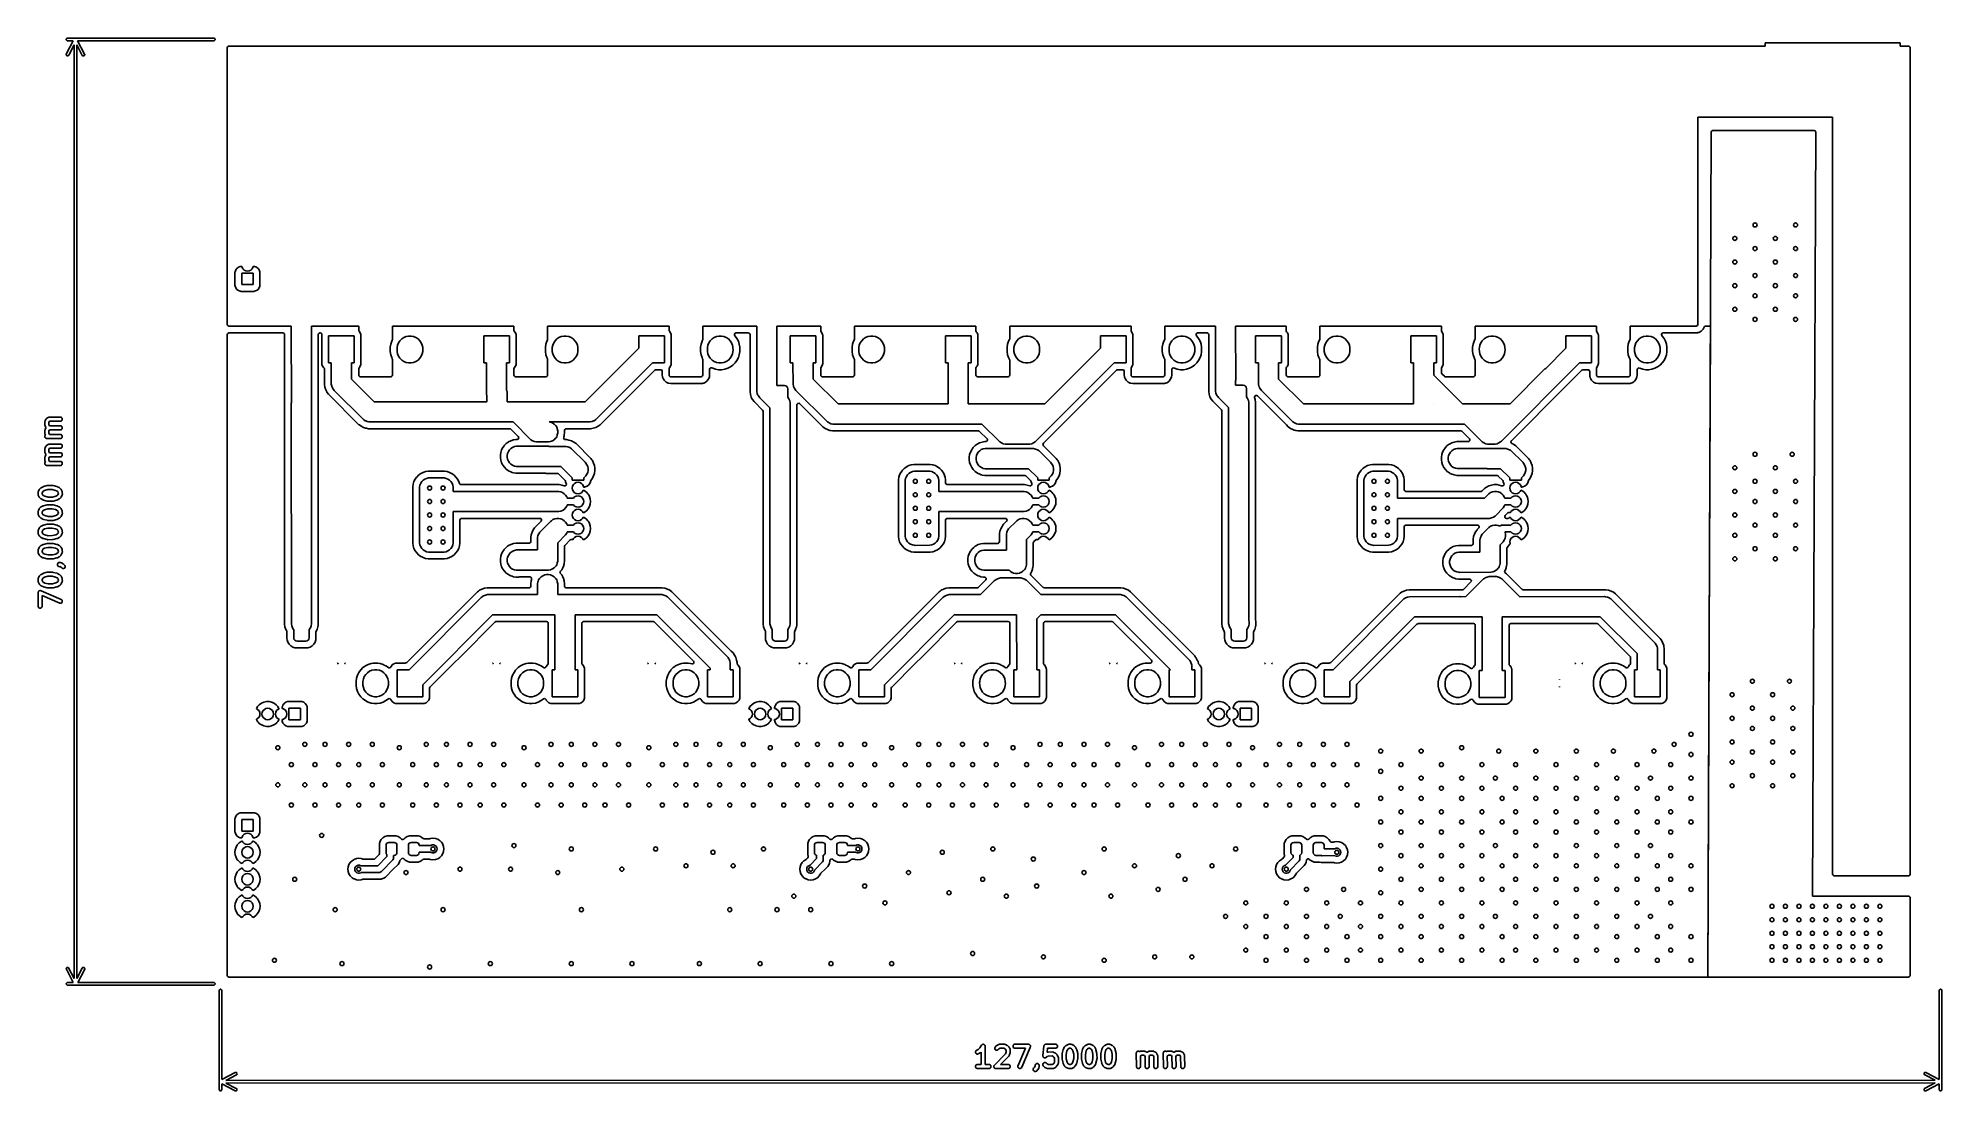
# Model space of a CAD drawing. Extents: x 180 to 322, y -217 to -139.
import ezdxf

# ---------------------------------------------------------------- set-up
doc = ezdxf.new("R2010")
doc.units = 0
doc.layers.add('BLACK', color=7, linetype='CONTINUOUS')

msp = doc.modelspace()

# ---------------------------------------------------------------- linework, layer by layer
at = {"layer": 'BLACK', "linetype": 'CONTINUOUS'}
for p, q in [((182.565501, -139.230491), (182.580433, -139.194443)), ((182.565501, -139.269509), (182.565501, -139.230491)), ((182.580433, -139.305557), (182.565501, -139.269509)), ((182.567574, -140.348521), (183.08552, -139.349925)), ((182.580433, -139.194443), (182.608023, -139.166853)), ((182.608023, -139.333147), (182.580433, -139.305557)), ((182.608023, -139.166853), (182.644071, -139.151921)), ((182.644071, -139.348079), (182.608023, -139.333147)), ((182.644071, -139.151921), (183.235239, -139.151816)), ((182.66358, -139.35), (182.644071, -139.348079)), ((183.08552, -139.349925), (182.66358, -139.35)), ((183.150011, -139.655857), (182.75228, -140.422679)), ((183.151909, -208.846302), (183.150011, -139.655857)), ((183.235239, -139.151816), (183.239113, -139.150595)), ((183.239113, -139.150595), (183.249995, -139.151546)), ((183.249995, -139.151546), (183.260887, -139.150594)), ((183.260887, -139.150594), (183.264747, -139.151811)), ((183.264747, -139.151811), (193.5, -139.15)), ((183.758432, -140.439096), (183.34809, -139.653696)), ((183.34809, -139.653696), (183.349988, -208.844142)), ((193.519509, -139.348079), (183.412868, -139.349867)), ((183.412868, -139.349867), (183.925122, -140.330329)), ((193.5, -139.15), (193.519509, -139.151921)), ((193.519509, -139.151921), (193.555557, -139.166853)), ((193.555557, -139.333147), (193.519509, -139.348079)), ((193.555557, -139.166853), (193.583147, -139.194443)), ((193.583147, -139.305557), (193.555557, -139.333147)), ((193.583147, -139.194443), (193.598079, -139.230491)), ((193.598079, -139.269509), (193.583147, -139.305557)), ((193.598079, -139.230491), (193.598079, -139.269509)), ((308.5, -139.7505), (308.5, -139.5)), ((308.5, -139.5), (318.5, -139.5)), ((318.5, -139.5), (318.5, -139.7505)), ((182.564173, -140.387391), (182.567574, -140.348521)), ((182.575906, -140.424603), (182.564173, -140.387391)), ((182.600986, -140.454493), (182.575906, -140.424603)), ((182.635596, -140.472509), (182.600986, -140.454493)), ((182.674466, -140.47591), (182.635596, -140.472509)), ((182.711678, -140.464177), (182.674466, -140.47591)), ((182.741568, -140.439097), (182.711678, -140.464177)), ((182.75228, -140.422679), (182.741568, -140.439097)), ((183.788322, -140.464176), (183.758432, -140.439096)), ((183.825534, -140.475909), (183.788322, -140.464176)), ((183.864404, -140.472509), (183.825534, -140.475909)), ((183.899013, -140.454493), (183.864404, -140.472509)), ((183.924094, -140.424603), (183.899013, -140.454493)), ((183.935827, -140.38739), (183.924094, -140.424603)), ((183.925122, -140.330329), (183.932426, -140.348521)), ((183.932426, -140.348521), (183.935827, -140.38739)), ((194.5005, -139.8745), (194.520185, -139.807461)), ((194.5005, -157.47287), (194.5005, -139.8745)), ((194.520185, -139.807461), (194.572989, -139.761706)), ((194.572989, -139.761706), (194.6245, -139.7505)), ((194.6245, -139.7505), (298.5, -139.7505)), ((298.5, -139.7505), (308.5, -139.7505)), ((318.5, -139.7505), (319.126, -139.7505)), ((319.126, -139.7505), (319.193039, -139.770185)), ((319.193039, -139.770185), (319.238794, -139.822989)), ((319.238794, -139.822989), (319.25, -139.8745)), ((319.25, -139.8745), (319.25, -145)), ((304.75, -145), (303.5, -145)), ((303.5, -145), (303.5, -160.376)), ((313.5, -145), (304.75, -145)), ((313.5, -201.126), (313.5, -145)), ((319.25, -145), (319.25, -201.126)), ((304.250994, -208.7495), (304.49951, -146.123508)), ((304.49951, -146.123508), (304.51946, -146.056547)), ((304.51946, -146.056547), (304.572446, -146.011002)), ((304.572446, -146.011002), (304.623509, -146)), ((304.623509, -146), (312.125452, -146)), ((312.249451, -146.124546), (312, -202.75)), ((312.125452, -146), (312.192491, -146.019685)), ((312.192491, -146.019685), (312.238246, -146.072489)), ((312.238246, -146.072489), (312.249451, -146.124546)), ((195.074501, -156.527123), (195.0745, -156.527135)), ((195.0745, -156.527135), (195.0745, -157.47287)), ((195.080908, -156.467517), (195.074501, -156.527116)), ((195.074501, -156.527116), (195.074501, -156.527123)), ((195.131202, -156.332671), (195.080908, -156.467517)), ((195.131206, -156.332664), (195.131202, -156.332671)), ((195.217452, -156.217455), (195.131206, -156.332664)), ((195.217455, -156.217452), (195.217452, -156.217455)), ((195.332664, -156.131206), (195.217455, -156.217452)), ((195.332671, -156.131202), (195.332664, -156.131206)), ((195.467516, -156.080908), (195.332671, -156.131202)), ((195.527123, -156.074501), (195.467516, -156.080908)), ((195.527129, -156.0745), (195.527123, -156.074501)), ((195.5868, -156.0745), (195.527129, -156.0745)), ((195.575, -157.425), (195.575, -156.575)), ((195.575, -156.575), (196.425, -156.575)), ((195.595801, -156.131332), (195.5868, -156.0745)), ((195.656168, -156.249809), (195.595801, -156.131332)), ((195.750191, -156.343832), (195.656168, -156.249809)), ((195.868668, -156.404199), (195.750191, -156.343832)), ((196, -156.425), (195.868668, -156.404199)), ((196.131332, -156.404199), (196, -156.425)), ((196.249809, -156.343832), (196.131332, -156.404199)), ((196.343832, -156.249809), (196.249809, -156.343832)), ((196.404199, -156.131332), (196.343832, -156.249809)), ((196.4132, -156.0745), (196.404199, -156.131332)), ((196.472864, -156.0745), (196.4132, -156.0745)), ((196.425, -156.575), (196.425, -157.425)), ((196.472873, -156.0745), (196.472864, -156.0745)), ((196.472881, -156.0745), (196.472873, -156.0745)), ((196.472883, -156.074501), (196.472881, -156.0745)), ((196.532483, -156.080908), (196.472883, -156.074501)), ((196.667328, -156.131202), (196.532482, -156.080908)), ((196.532482, -156.080908), (196.532483, -156.080908)), ((196.667335, -156.131206), (196.667328, -156.131202)), ((196.782544, -156.217452), (196.667335, -156.131206)), ((196.782547, -156.217455), (196.782544, -156.217452)), ((196.868793, -156.332664), (196.782547, -156.217455)), ((196.868795, -156.332668), (196.868793, -156.332664)), ((196.868796, -156.332669), (196.868795, -156.332668)), ((196.919091, -156.467517), (196.868796, -156.332669)), ((196.925499, -156.527128), (196.919091, -156.467517)), ((196.9255, -157.472873), (196.925499, -156.527128)), ((194.5005, -160.376), (194.5005, -157.47287)), ((195.0745, -157.47287), (195.074501, -157.472876)), ((195.074501, -157.472876), (195.080908, -157.532483)), ((195.080908, -157.532483), (195.131202, -157.667328)), ((195.131202, -157.667328), (195.131206, -157.667335)), ((195.131206, -157.667335), (195.217452, -157.782544)), ((195.217452, -157.782544), (195.217455, -157.782547)), ((195.217455, -157.782547), (195.332664, -157.868793)), ((195.332664, -157.868793), (195.332671, -157.868797)), ((195.332671, -157.868797), (195.467517, -157.919091)), ((195.467517, -157.919091), (195.467516, -157.919091)), ((195.467516, -157.919091), (195.474444, -157.919835)), ((195.474444, -157.919835), (195.527127, -157.9255)), ((195.527127, -157.9255), (196.472872, -157.925499)), ((196.425, -157.425), (195.575, -157.425)), ((196.472872, -157.925499), (196.532483, -157.919091)), ((196.532483, -157.919091), (196.667331, -157.868796)), ((196.667331, -157.868796), (196.782546, -157.782546)), ((196.782546, -157.782546), (196.868796, -157.667331)), ((196.868796, -157.667331), (196.919091, -157.532483)), ((196.919091, -157.532483), (196.9255, -157.472873)), ((194.511706, -160.427511), (194.5005, -160.376)), ((194.557461, -160.480315), (194.511706, -160.427511)), ((194.6245, -160.5), (194.557461, -160.480315)), ((199.250531, -160.5), (194.6245, -160.5)), ((199.253533, -166.15131), (199.250531, -160.5)), ((204.25, -160.5), (200.746959, -160.5)), ((200.746959, -160.5), (200.75, -166.22325)), ((204.25, -160.804404), (204.25, -160.5)), ((204.250316, -160.813251), (204.25, -160.804404)), ((204.274733, -160.878715), (204.250316, -160.813251)), ((215.75, -160.5), (206.75, -160.5)), ((206.75, -160.5), (206.75, -161.483989)), ((215.75, -160.804404), (215.75, -160.5)), ((215.750316, -160.813251), (215.75, -160.804404)), ((215.774733, -160.878715), (215.750316, -160.813251)), ((227.25, -160.5), (218.25, -160.5)), ((218.25, -160.5), (218.25, -161.483989)), ((227.25, -160.804404), (227.25, -160.5)), ((227.250316, -160.813251), (227.25, -160.804404)), ((227.274733, -160.878715), (227.250316, -160.813251)), ((233.75079, -160.5), (229.75, -160.5)), ((229.75, -160.5), (229.75, -161.483989)), ((233.753496, -163.928812), (233.75079, -160.5)), ((238.5, -160.5), (235.247237, -160.5)), ((235.247237, -160.5), (235.25, -164)), ((238.5, -160.840137), (238.5, -160.5)), ((238.500316, -160.848984), (238.5, -160.840137)), ((238.524733, -160.914448), (238.500316, -160.848984)), ((250, -160.5), (241, -160.5)), ((241, -160.5), (241, -161.431489)), ((250, -160.840137), (250, -160.5)), ((250.000316, -160.848984), (250, -160.840137)), ((250.024733, -160.914448), (250.000316, -160.848984)), ((261.5, -160.5), (252.5, -160.5)), ((252.5, -160.5), (252.5, -161.431489)), ((261.5, -160.840137), (261.5, -160.5)), ((261.500316, -160.848984), (261.5, -160.840137)), ((261.524733, -160.914448), (261.500316, -160.848984)), ((267.750972, -160.5), (264, -160.5)), ((264, -160.5), (264, -161.431489)), ((267.753516, -164.4284), (267.750972, -160.5)), ((273, -160.5), (269.247408, -160.5)), ((269.247408, -160.5), (269.25, -164.5)), ((273, -160.840137), (273, -160.5)), ((273.000316, -160.848984), (273, -160.840137)), ((273.024733, -160.914448), (273.000316, -160.848984)), ((284.5, -160.5), (275.5, -160.5)), ((275.5, -160.5), (275.5, -161.431489)), ((284.5, -160.840137), (284.5, -160.5)), ((284.500316, -160.848984), (284.5, -160.840137)), ((284.524733, -160.914448), (284.500316, -160.848984)), ((296, -160.5), (287, -160.5)), ((287, -160.5), (287, -161.431489)), ((296, -160.840137), (296, -160.5)), ((296.000316, -160.848984), (296, -160.840137)), ((296.024733, -160.914448), (296.000316, -160.848984)), ((303.376, -160.5), (298.5, -160.5)), ((298.5, -160.5), (298.5, -161.431489)), ((303.427511, -160.488794), (303.376, -160.5)), ((303.480315, -160.443039), (303.427511, -160.488794)), ((303.5, -160.376), (303.480315, -160.443039)), ((303.637504, -160.948613), (303.758543, -160.870825)), ((303.758543, -160.870825), (303.811347, -160.82507)), ((303.811347, -160.82507), (303.905567, -160.716336)), ((303.905567, -160.716336), (303.965338, -160.585459)), ((303.965338, -160.585459), (303.965339, -160.585457)), ((303.965339, -160.585457), (303.966884, -160.581315)), ((303.966884, -160.581315), (303.968803, -160.58203)), ((303.968803, -160.58203), (304.00204, -160.530298)), ((304.00204, -160.530298), (304.065592, -160.501265)), ((304.065592, -160.501265), (304.083256, -160.5)), ((304.083256, -160.5), (304.44246, -160.5)), ((304.44246, -160.5), (304.329365, -189)), ((194.5005, -161.1295), (194.520185, -161.062461)), ((194.5005, -185), (194.5005, -161.1295)), ((194.520185, -161.062461), (194.572989, -161.016706)), ((194.572989, -161.016706), (194.6245, -161.0055)), ((194.6245, -161.0055), (198.6255, -161.0055)), ((198.6255, -161.0055), (198.692539, -161.025185)), ((198.692539, -161.025185), (198.738294, -161.077989)), ((198.738294, -161.077989), (198.7495, -161.1295)), ((198.7495, -161.1295), (198.7495, -182.598422)), ((201.2505, -161.1295), (201.270185, -161.062461)), ((201.2505, -182.598422), (201.2505, -161.1295)), ((201.270185, -161.062461), (201.322989, -161.016706)), ((201.322989, -161.016706), (201.3745, -161.0055)), ((201.3745, -161.0055), (201.387944, -161.0055)), ((201.387944, -161.0055), (201.454983, -161.025185)), ((201.454983, -161.025185), (201.500738, -161.077989)), ((201.500738, -161.077989), (201.511233, -161.142756)), ((201.511233, -161.142756), (201.507, -161.182118)), ((201.507, -161.182118), (201.507, -163.27787)), ((202.0075, -163.23), (202.0075, -161.23)), ((202.0075, -161.23), (203.9125, -161.23)), ((203.9125, -161.23), (203.9125, -163.23)), ((204.356296, -160.987669), (204.274733, -160.878715)), ((204.406591, -161.122517), (204.356296, -160.987669)), ((204.412999, -161.182128), (204.406591, -161.122517)), ((204.413, -163.277873), (204.412999, -161.182128)), ((206.622778, -161.842253), (206.587, -162.068146)), ((206.587, -162.068146), (206.587, -162.391853)), ((206.693451, -161.624742), (206.622778, -161.84225)), ((206.622778, -161.84225), (206.622778, -161.842253)), ((206.736485, -161.540283), (206.693451, -161.624741)), ((206.693451, -161.624741), (206.693451, -161.624742)), ((206.75, -161.483989), (206.736485, -161.540283)), ((207.0875, -162.1825), (207.092087, -162.089139)), ((207.092087, -162.370861), (207.0875, -162.1825)), ((207.092087, -162.089139), (207.128514, -161.906004)), ((207.128514, -161.906004), (207.19997, -161.733495)), ((207.19997, -161.733495), (207.303708, -161.57824)), ((207.303708, -161.57824), (207.43574, -161.446208)), ((207.43574, -161.446208), (207.590995, -161.34247)), ((207.590995, -161.34247), (207.763504, -161.271014)), ((207.763504, -161.271014), (207.946639, -161.234587)), ((207.946639, -161.234587), (208.133361, -161.234587)), ((208.133361, -161.234587), (208.316496, -161.271014)), ((208.316496, -161.271014), (208.489005, -161.34247)), ((208.489005, -161.34247), (208.64426, -161.446208)), ((208.64426, -161.446208), (208.776292, -161.57824)), ((208.776292, -161.57824), (208.88003, -161.733495)), ((208.88003, -161.733495), (208.951486, -161.906004)), ((208.951486, -161.906004), (208.987913, -162.089139)), ((208.987913, -162.089139), (208.9925, -162.2775)), ((208.9925, -162.2775), (208.987913, -162.370861)), ((213.5075, -163.23), (213.5075, -161.23)), ((213.5075, -161.23), (215.4125, -161.23)), ((215.4125, -161.23), (215.4125, -163.23)), ((215.856296, -160.987669), (215.774733, -160.878715)), ((215.906591, -161.122517), (215.856296, -160.987669)), ((215.912999, -161.182128), (215.906591, -161.122517)), ((215.913, -163.277873), (215.912999, -161.182128)), ((218.122778, -161.842253), (218.087, -162.068146)), ((218.087, -162.068146), (218.087, -162.391853)), ((218.193451, -161.624742), (218.122778, -161.84225)), ((218.122778, -161.84225), (218.122778, -161.842253)), ((218.236485, -161.540283), (218.193451, -161.624741)), ((218.193451, -161.624741), (218.193451, -161.624742)), ((218.25, -161.483989), (218.236485, -161.540283)), ((218.5875, -162.1825), (218.592087, -162.089139)), ((218.592087, -162.370861), (218.5875, -162.1825)), ((218.592087, -162.089139), (218.628514, -161.906004)), ((218.628514, -161.906004), (218.69997, -161.733495)), ((218.69997, -161.733495), (218.803708, -161.57824)), ((218.803708, -161.57824), (218.93574, -161.446208)), ((218.93574, -161.446208), (219.090995, -161.34247)), ((219.090995, -161.34247), (219.263504, -161.271014)), ((219.263504, -161.271014), (219.446639, -161.234587)), ((219.446639, -161.234587), (219.633361, -161.234587)), ((219.633361, -161.234587), (219.816496, -161.271014)), ((219.816496, -161.271014), (219.989005, -161.34247)), ((219.989005, -161.34247), (220.14426, -161.446208)), ((220.14426, -161.446208), (220.276292, -161.57824)), ((220.276292, -161.57824), (220.38003, -161.733495)), ((220.38003, -161.733495), (220.451486, -161.906004)), ((220.451486, -161.906004), (220.487913, -162.089139)), ((220.487913, -162.089139), (220.4925, -162.2775)), ((220.4925, -162.2775), (220.487913, -162.370861)), ((221.033943, -166.100204), (225.0075, -162.122301)), ((225.0075, -162.122301), (225.0075, -161.23)), ((225.0075, -161.23), (226.9125, -161.23)), ((226.9125, -161.23), (226.9125, -163.23)), ((227.356296, -160.987669), (227.274733, -160.878715)), ((227.406591, -161.122517), (227.356296, -160.987669)), ((227.412999, -161.182128), (227.406591, -161.122517)), ((227.413, -163.277873), (227.412999, -161.182128)), ((229.622778, -161.842253), (229.587, -162.068146)), ((229.587, -162.068146), (229.587, -162.391853)), ((229.693451, -161.624742), (229.622778, -161.84225)), ((229.622778, -161.84225), (229.622778, -161.842253)), ((229.736485, -161.540283), (229.693451, -161.624741)), ((229.693451, -161.624741), (229.693451, -161.624742)), ((229.75, -161.483989), (229.736485, -161.540283)), ((230.0875, -162.1825), (230.092087, -162.089139)), ((230.092087, -162.370861), (230.0875, -162.1825)), ((230.092087, -162.089139), (230.128514, -161.906004)), ((230.128514, -161.906004), (230.19997, -161.733495)), ((230.19997, -161.733495), (230.303708, -161.57824)), ((230.303708, -161.57824), (230.43574, -161.446208)), ((230.43574, -161.446208), (230.590995, -161.34247)), ((230.590995, -161.34247), (230.763504, -161.271014)), ((230.763504, -161.271014), (230.946639, -161.234587)), ((230.946639, -161.234587), (231.133361, -161.234587)), ((231.133361, -161.234587), (231.316496, -161.271014)), ((231.316496, -161.271014), (231.489005, -161.34247)), ((231.489005, -161.34247), (231.64426, -161.446208)), ((231.64426, -161.446208), (231.776292, -161.57824)), ((231.776292, -161.57824), (231.88003, -161.733495)), ((231.88003, -161.733495), (231.951486, -161.906004)), ((231.951486, -161.906004), (231.987913, -162.089139)), ((231.987913, -162.089139), (231.9925, -162.2775)), ((231.9925, -162.2775), (231.987913, -162.370861)), ((232.096048, -161.155858), (232.101032, -161.086166)), ((232.129533, -161.217181), (232.096048, -161.155858)), ((232.101032, -161.086166), (232.142904, -161.030233)), ((232.148286, -161.235934), (232.129533, -161.217181)), ((232.142904, -161.030233), (232.208368, -161.005816)), ((232.282716, -161.420961), (232.148286, -161.235934)), ((232.208368, -161.005816), (232.217214, -161.0055)), ((232.217214, -161.0055), (233.1255, -161.0055)), ((232.386549, -161.624744), (232.282716, -161.420961)), ((232.457221, -161.84225), (232.386549, -161.624744)), ((232.457221, -161.842251), (232.457221, -161.84225)), ((232.457222, -161.842255), (232.457221, -161.842251)), ((232.493, -162.068146), (232.457222, -161.842255)), ((232.493, -162.391854), (232.493, -162.068146)), ((233.1255, -161.0055), (233.192539, -161.025185)), ((233.192539, -161.025185), (233.238294, -161.077989)), ((233.238294, -161.077989), (233.2495, -161.1295)), ((233.2495, -161.1295), (233.2495, -165.373422)), ((236.23075, -163.23), (236.23075, -161.23)), ((236.23075, -161.23), (238.13575, -161.23)), ((238.13575, -161.23), (238.13575, -163.23)), ((238.579546, -160.987669), (238.524733, -160.914448)), ((238.629841, -161.122517), (238.579546, -160.987669)), ((238.636249, -161.182128), (238.629841, -161.122517)), ((238.63625, -163.277873), (238.636249, -161.182128)), ((240.846028, -161.842253), (240.81025, -162.068146)), ((240.81025, -162.068146), (240.81025, -162.391853)), ((240.9167, -161.624744), (240.846028, -161.84225)), ((240.846028, -161.84225), (240.846028, -161.842253)), ((240.986485, -161.487784), (240.9167, -161.624744)), ((241, -161.431489), (240.986485, -161.487784)), ((241.31075, -162.1825), (241.315337, -162.089139)), ((241.315337, -162.370861), (241.31075, -162.1825)), ((241.315337, -162.089139), (241.351764, -161.906004)), ((241.351764, -161.906004), (241.42322, -161.733495)), ((241.42322, -161.733495), (241.526958, -161.57824)), ((241.526958, -161.57824), (241.65899, -161.446208)), ((241.65899, -161.446208), (241.814245, -161.34247)), ((241.814245, -161.34247), (241.986754, -161.271014)), ((241.986754, -161.271014), (242.169889, -161.234587)), ((242.169889, -161.234587), (242.356611, -161.234587)), ((242.356611, -161.234587), (242.539746, -161.271014)), ((242.539746, -161.271014), (242.712255, -161.34247)), ((242.712255, -161.34247), (242.86751, -161.446208)), ((242.86751, -161.446208), (242.999542, -161.57824)), ((242.999542, -161.57824), (243.10328, -161.733495)), ((243.10328, -161.733495), (243.174736, -161.906004)), ((243.174736, -161.906004), (243.211163, -162.089139)), ((243.211163, -162.089139), (243.21575, -162.2775)), ((243.21575, -162.2775), (243.211163, -162.370861)), ((247.73075, -163.23), (247.73075, -161.23)), ((247.73075, -161.23), (249.63575, -161.23)), ((249.63575, -161.23), (249.63575, -163.23)), ((250.079546, -160.987669), (250.024733, -160.914448)), ((250.129841, -161.122517), (250.079546, -160.987669)), ((250.136249, -161.182128), (250.129841, -161.122517)), ((250.13625, -163.277873), (250.136249, -161.182128)), ((252.346028, -161.842253), (252.31025, -162.068146)), ((252.31025, -162.068146), (252.31025, -162.391853)), ((252.4167, -161.624744), (252.346028, -161.84225)), ((252.346028, -161.84225), (252.346028, -161.842253)), ((252.486485, -161.487784), (252.4167, -161.624744)), ((252.5, -161.431489), (252.486485, -161.487784)), ((252.81075, -162.1825), (252.815337, -162.089139)), ((252.815337, -162.370861), (252.81075, -162.1825)), ((252.815337, -162.089139), (252.851764, -161.906004)), ((252.851764, -161.906004), (252.92322, -161.733495)), ((252.92322, -161.733495), (253.026958, -161.57824)), ((253.026958, -161.57824), (253.15899, -161.446208)), ((253.15899, -161.446208), (253.314245, -161.34247)), ((253.314245, -161.34247), (253.486754, -161.271014)), ((253.486754, -161.271014), (253.669889, -161.234587)), ((253.669889, -161.234587), (253.856611, -161.234587)), ((253.856611, -161.234587), (254.039746, -161.271014)), ((254.039746, -161.271014), (254.212255, -161.34247)), ((254.212255, -161.34247), (254.36751, -161.446208)), ((254.36751, -161.446208), (254.499542, -161.57824)), ((254.499542, -161.57824), (254.60328, -161.733495)), ((254.60328, -161.733495), (254.674736, -161.906004)), ((254.674736, -161.906004), (254.711163, -162.089139)), ((254.711163, -162.089139), (254.71575, -162.2775)), ((254.71575, -162.2775), (254.711163, -162.370861)), ((255.094673, -166.262733), (259.23075, -162.122286)), ((259.23075, -162.122286), (259.23075, -161.23)), ((259.23075, -161.23), (261.13575, -161.23)), ((261.13575, -161.23), (261.13575, -163.23)), ((261.579546, -160.987669), (261.524733, -160.914448)), ((261.629841, -161.122517), (261.579546, -160.987669)), ((261.636249, -161.182128), (261.629841, -161.122517)), ((261.63625, -163.277873), (261.636249, -161.182128)), ((263.846028, -161.842253), (263.81025, -162.068146)), ((263.81025, -162.068146), (263.81025, -162.391853)), ((263.9167, -161.624744), (263.846028, -161.84225)), ((263.846028, -161.84225), (263.846028, -161.842253)), ((263.986485, -161.487784), (263.9167, -161.624744)), ((264, -161.431489), (263.986485, -161.487784)), ((264.31075, -162.1825), (264.315337, -162.089139)), ((264.315337, -162.370861), (264.31075, -162.1825)), ((264.315337, -162.089139), (264.351764, -161.906004)), ((264.351764, -161.906004), (264.42322, -161.733495)), ((264.42322, -161.733495), (264.526958, -161.57824)), ((264.526958, -161.57824), (264.65899, -161.446208)), ((264.65899, -161.446208), (264.814245, -161.34247)), ((264.814245, -161.34247), (264.986754, -161.271014)), ((264.986754, -161.271014), (265.169889, -161.234587)), ((265.169889, -161.234587), (265.356611, -161.234587)), ((265.356611, -161.234587), (265.539746, -161.271014)), ((265.539746, -161.271014), (265.712255, -161.34247)), ((265.712255, -161.34247), (265.86751, -161.446208)), ((265.86751, -161.446208), (265.999542, -161.57824)), ((265.999542, -161.57824), (266.10328, -161.733495)), ((266.10328, -161.733495), (266.174736, -161.906004)), ((266.174736, -161.906004), (266.211163, -162.089139)), ((266.211163, -162.089139), (266.21575, -162.2775)), ((266.21575, -162.2775), (266.211163, -162.370861)), ((266.319298, -161.155858), (266.324282, -161.086166)), ((266.352783, -161.217181), (266.319298, -161.155858)), ((266.324282, -161.086166), (266.366154, -161.030233)), ((266.371536, -161.235934), (266.352783, -161.217181)), ((266.366154, -161.030233), (266.431618, -161.005816)), ((266.505966, -161.420961), (266.371536, -161.235934)), ((266.431618, -161.005816), (266.440464, -161.0055)), ((266.440464, -161.0055), (267.1255, -161.0055)), ((266.609799, -161.624744), (266.505966, -161.420961)), ((266.680471, -161.84225), (266.609799, -161.624744)), ((266.680471, -161.842251), (266.680471, -161.84225)), ((266.680472, -161.842255), (266.680471, -161.842251)), ((266.71625, -162.068146), (266.680472, -161.842255)), ((266.71625, -162.391854), (266.71625, -162.068146)), ((267.1255, -161.0055), (267.192539, -161.025185)), ((267.192539, -161.025185), (267.238294, -161.077989)), ((267.238294, -161.077989), (267.2495, -161.1295)), ((267.2495, -161.1295), (267.2495, -165.346672)), ((270.73075, -163.23), (270.73075, -161.23)), ((270.73075, -161.23), (272.63575, -161.23)), ((272.63575, -161.23), (272.63575, -163.23)), ((273.079546, -160.987669), (273.024733, -160.914448)), ((273.129841, -161.122517), (273.079546, -160.987669)), ((273.136249, -161.182128), (273.129841, -161.122517)), ((273.13625, -163.277873), (273.136249, -161.182128)), ((275.346028, -161.842253), (275.31025, -162.068146)), ((275.31025, -162.068146), (275.31025, -162.391853)), ((275.4167, -161.624744), (275.346028, -161.84225)), ((275.346028, -161.84225), (275.346028, -161.842253)), ((275.486485, -161.487784), (275.4167, -161.624744)), ((275.5, -161.431489), (275.486485, -161.487784)), ((275.81075, -162.1825), (275.815337, -162.089139)), ((275.815337, -162.370861), (275.81075, -162.1825)), ((275.815337, -162.089139), (275.851764, -161.906004)), ((275.851764, -161.906004), (275.92322, -161.733495)), ((275.92322, -161.733495), (276.026958, -161.57824)), ((276.026958, -161.57824), (276.15899, -161.446208)), ((276.15899, -161.446208), (276.314245, -161.34247)), ((276.314245, -161.34247), (276.486754, -161.271014)), ((276.486754, -161.271014), (276.669889, -161.234587)), ((276.669889, -161.234587), (276.856611, -161.234587)), ((276.856611, -161.234587), (277.039746, -161.271014)), ((277.039746, -161.271014), (277.212255, -161.34247)), ((277.212255, -161.34247), (277.36751, -161.446208)), ((277.36751, -161.446208), (277.499542, -161.57824)), ((277.499542, -161.57824), (277.60328, -161.733495)), ((277.60328, -161.733495), (277.674736, -161.906004)), ((277.674736, -161.906004), (277.711163, -162.089139)), ((277.711163, -162.089139), (277.71575, -162.2775)), ((277.71575, -162.2775), (277.711163, -162.370861)), ((282.23075, -163.23), (282.23075, -161.23)), ((282.23075, -161.23), (284.13575, -161.23)), ((284.13575, -161.23), (284.13575, -163.23)), ((284.579546, -160.987669), (284.524733, -160.914448)), ((284.629841, -161.122517), (284.579546, -160.987669)), ((284.636249, -161.182128), (284.629841, -161.122517)), ((284.63625, -163.277873), (284.636249, -161.182128)), ((286.846028, -161.842253), (286.81025, -162.068146)), ((286.81025, -162.068146), (286.81025, -162.391853)), ((286.9167, -161.624744), (286.846028, -161.84225)), ((286.846028, -161.84225), (286.846028, -161.842253)), ((286.986485, -161.487784), (286.9167, -161.624744)), ((287, -161.431489), (286.986485, -161.487784)), ((287.31075, -162.1825), (287.315337, -162.089139)), ((287.315337, -162.370861), (287.31075, -162.1825)), ((287.315337, -162.089139), (287.351764, -161.906004)), ((287.351764, -161.906004), (287.42322, -161.733495)), ((287.42322, -161.733495), (287.526958, -161.57824)), ((287.526958, -161.57824), (287.65899, -161.446208)), ((287.65899, -161.446208), (287.814245, -161.34247)), ((287.814245, -161.34247), (287.986754, -161.271014)), ((287.986754, -161.271014), (288.169889, -161.234587)), ((288.169889, -161.234587), (288.356611, -161.234587)), ((288.356611, -161.234587), (288.539746, -161.271014)), ((288.539746, -161.271014), (288.712255, -161.34247)), ((288.712255, -161.34247), (288.86751, -161.446208)), ((288.86751, -161.446208), (288.999542, -161.57824)), ((288.999542, -161.57824), (289.10328, -161.733495)), ((289.10328, -161.733495), (289.174736, -161.906004)), ((289.174736, -161.906004), (289.211163, -162.089139)), ((289.211163, -162.089139), (289.21575, -162.2775)), ((289.21575, -162.2775), (289.211163, -162.370861)), ((292.228113, -163.629327), (293.73075, -162.122904)), ((293.73075, -162.122904), (293.73075, -161.23)), ((293.73075, -161.23), (295.63575, -161.23)), ((295.63575, -161.23), (295.63575, -163.23)), ((296.079546, -160.987669), (296.024733, -160.914448)), ((296.129841, -161.122517), (296.079546, -160.987669)), ((296.136249, -161.182128), (296.129841, -161.122517)), ((296.13625, -163.277873), (296.136249, -161.182128)), ((298.346028, -161.842253), (298.31025, -162.068146)), ((298.31025, -162.068146), (298.31025, -162.391853)), ((298.4167, -161.624744), (298.346028, -161.84225)), ((298.346028, -161.84225), (298.346028, -161.842253)), ((298.486485, -161.487784), (298.4167, -161.624744)), ((298.5, -161.431489), (298.486485, -161.487784)), ((298.81075, -162.1825), (298.815337, -162.089139)), ((298.815337, -162.370861), (298.81075, -162.1825)), ((298.815337, -162.089139), (298.851764, -161.906004)), ((298.851764, -161.906004), (298.92322, -161.733495)), ((298.92322, -161.733495), (299.026958, -161.57824)), ((299.026958, -161.57824), (299.15899, -161.446208)), ((299.15899, -161.446208), (299.314245, -161.34247)), ((299.314245, -161.34247), (299.486754, -161.271014)), ((299.486754, -161.271014), (299.669889, -161.234587)), ((299.669889, -161.234587), (299.856611, -161.234587)), ((299.856611, -161.234587), (300.039746, -161.271014)), ((300.039746, -161.271014), (300.212255, -161.34247)), ((300.212255, -161.34247), (300.36751, -161.446208)), ((300.36751, -161.446208), (300.499542, -161.57824)), ((300.499542, -161.57824), (300.60328, -161.733495)), ((300.60328, -161.733495), (300.674736, -161.906004)), ((300.674736, -161.906004), (300.711163, -162.089139)), ((300.711163, -162.089139), (300.71575, -162.2775)), ((300.71575, -162.2775), (300.711163, -162.370861)), ((300.819298, -161.155858), (300.824282, -161.086166)), ((300.852783, -161.217181), (300.819298, -161.155858)), ((300.824282, -161.086166), (300.866154, -161.030233)), ((300.871536, -161.235934), (300.852783, -161.217181)), ((300.866154, -161.030233), (300.931618, -161.005816)), ((301.005966, -161.420961), (300.871536, -161.235934)), ((300.931618, -161.005816), (300.940464, -161.0055)), ((300.940464, -161.0055), (303.37599, -161.0055)), ((301.109799, -161.624744), (301.005966, -161.420961)), ((301.180471, -161.84225), (301.109799, -161.624744)), ((301.180471, -161.842251), (301.180471, -161.84225)), ((301.180472, -161.842255), (301.180471, -161.842251)), ((301.21625, -162.068146), (301.180472, -161.842255)), ((301.21625, -162.391854), (301.21625, -162.068146)), ((303.37599, -161.0055), (303.376, -161.0055)), ((303.376, -161.0055), (303.483456, -160.993947)), ((303.483456, -160.993947), (303.534967, -160.982741)), ((303.534967, -160.982741), (303.569197, -160.971347)), ((303.569197, -160.971347), (303.637497, -160.948616)), ((303.637497, -160.948616), (303.637501, -160.948613)), ((303.637501, -160.948613), (303.637504, -160.948613)), ((201.507, -163.27787), (201.507001, -163.277876)), ((201.507001, -163.277876), (201.513408, -163.337483)), ((201.513408, -163.337483), (201.563702, -163.472328)), ((201.563702, -163.472328), (201.563706, -163.472335)), ((201.563706, -163.472335), (201.649952, -163.587544)), ((201.649952, -163.587544), (201.649953, -163.587545)), ((201.649953, -163.587545), (201.65981, -163.594924)), ((201.65981, -163.594924), (201.701682, -163.650857)), ((201.701682, -163.650857), (201.7095, -163.694191)), ((201.7095, -163.694191), (201.7095, -164.828422)), ((202.211403, -163.23), (202.0075, -163.23)), ((202.213611, -164.803513), (202.211403, -163.23)), ((203.9125, -163.23), (203.707895, -163.23)), ((203.707895, -163.23), (203.709569, -164.423373)), ((204.25, -163.655596), (204.269685, -163.588557)), ((204.25, -164.126), (204.25, -163.655596)), ((204.269685, -163.588557), (204.274733, -163.581285)), ((204.274733, -163.581285), (204.275317, -163.580503)), ((204.275317, -163.580503), (204.356296, -163.472331)), ((204.356296, -163.472331), (204.406591, -163.337483)), ((204.406591, -163.337483), (204.413, -163.277873)), ((206.587, -162.391853), (206.622778, -162.617746)), ((206.622778, -162.617746), (206.622778, -162.617749)), ((206.622778, -162.617749), (206.693454, -162.835264)), ((206.693454, -162.835264), (206.693455, -162.835266)), ((206.693455, -162.835266), (206.736484, -162.919714)), ((206.736484, -162.919714), (206.75, -162.976009)), ((206.75, -162.976009), (206.75, -164.126)), ((207.128514, -162.553996), (207.092087, -162.370861)), ((207.19997, -162.726505), (207.128514, -162.553996)), ((207.303708, -162.88176), (207.19997, -162.726505)), ((207.43574, -163.013792), (207.303708, -162.88176)), ((207.590995, -163.11753), (207.43574, -163.013792)), ((207.763504, -163.188986), (207.590995, -163.11753)), ((207.946639, -163.225413), (207.763504, -163.188986)), ((208.133361, -163.225413), (207.946639, -163.225413)), ((208.316496, -163.188986), (208.133361, -163.225413)), ((208.489005, -163.11753), (208.316496, -163.188986)), ((208.64426, -163.013792), (208.489005, -163.11753)), ((208.776292, -162.88176), (208.64426, -163.013792)), ((208.88003, -162.726505), (208.776292, -162.88176)), ((208.951486, -162.553996), (208.88003, -162.726505)), ((208.987913, -162.370861), (208.951486, -162.553996)), ((213.711093, -163.23), (213.5075, -163.23)), ((213.713611, -165.533513), (213.711093, -163.23)), ((215.4125, -163.23), (215.207562, -163.23)), ((215.207562, -163.23), (215.209784, -165.263163)), ((215.75, -163.655596), (215.769685, -163.588557)), ((215.75, -164.126), (215.75, -163.655596)), ((215.769685, -163.588557), (215.774733, -163.581285)), ((215.774733, -163.581285), (215.775317, -163.580503)), ((215.775317, -163.580503), (215.856296, -163.472331)), ((215.856296, -163.472331), (215.906591, -163.337483)), ((215.906591, -163.337483), (215.913, -163.277873)), ((218.087, -162.391853), (218.122778, -162.617746)), ((218.122778, -162.617746), (218.122778, -162.617749)), ((218.122778, -162.617749), (218.193454, -162.835264)), ((218.193454, -162.835264), (218.193455, -162.835266)), ((218.193455, -162.835266), (218.236484, -162.919714)), ((218.236484, -162.919714), (218.25, -162.976009)), ((218.25, -162.976009), (218.25, -164.126)), ((218.628514, -162.553996), (218.592087, -162.370861)), ((218.69997, -162.726505), (218.628514, -162.553996)), ((218.803708, -162.88176), (218.69997, -162.726505)), ((218.93574, -163.013792), (218.803708, -162.88176)), ((219.090995, -163.11753), (218.93574, -163.013792)), ((219.263504, -163.188986), (219.090995, -163.11753)), ((219.446639, -163.225413), (219.263504, -163.188986)), ((219.633361, -163.225413), (219.446639, -163.225413)), ((219.816496, -163.188986), (219.633361, -163.225413)), ((219.989005, -163.11753), (219.816496, -163.188986)), ((220.14426, -163.013792), (219.989005, -163.11753)), ((220.276292, -162.88176), (220.14426, -163.013792)), ((220.38003, -162.726505), (220.276292, -162.88176)), ((220.451486, -162.553996), (220.38003, -162.726505)), ((220.487913, -162.370861), (220.451486, -162.553996)), ((226.016127, -163.23), (221.87033, -167.38033)), ((226.9125, -163.23), (226.016127, -163.23)), ((227.25, -163.655596), (227.269685, -163.588557)), ((227.25, -164.126), (227.25, -163.655596)), ((227.269685, -163.588557), (227.274733, -163.581285)), ((227.274733, -163.581285), (227.275317, -163.580503)), ((227.275317, -163.580503), (227.356296, -163.472331)), ((227.356296, -163.472331), (227.406591, -163.337483)), ((227.406591, -163.337483), (227.413, -163.277873)), ((229.587, -162.391853), (229.622778, -162.617746)), ((229.622778, -162.617746), (229.622778, -162.617749)), ((229.622778, -162.617749), (229.693454, -162.835264)), ((229.693454, -162.835264), (229.693455, -162.835266)), ((229.693455, -162.835266), (229.736484, -162.919714)), ((229.736484, -162.919714), (229.75, -162.976009)), ((229.75, -162.976009), (229.75, -164.126)), ((230.128514, -162.553996), (230.092087, -162.370861)), ((230.19997, -162.726505), (230.128514, -162.553996)), ((230.303708, -162.88176), (230.19997, -162.726505)), ((230.2555, -163.710867), (230.275185, -163.643828)), ((230.275185, -163.643828), (230.327989, -163.598073)), ((230.43574, -163.013792), (230.303708, -162.88176)), ((230.327989, -163.598073), (230.397147, -163.588129)), ((230.397147, -163.588129), (230.435794, -163.600381)), ((230.590995, -163.11753), (230.43574, -163.013792)), ((230.435794, -163.600381), (230.458014, -163.611703)), ((230.458014, -163.611703), (230.482244, -163.624049)), ((230.482244, -163.624049), (230.699751, -163.694721)), ((230.763504, -163.188986), (230.590995, -163.11753)), ((230.699751, -163.694721), (230.699752, -163.694721)), ((230.699752, -163.694721), (230.699755, -163.694722)), ((230.699755, -163.694722), (230.925646, -163.7305)), ((230.946639, -163.225413), (230.763504, -163.188986)), ((231.133361, -163.225413), (230.946639, -163.225413)), ((231.316496, -163.188986), (231.133361, -163.225413)), ((231.154354, -163.7305), (231.380245, -163.694722)), ((231.489005, -163.11753), (231.316496, -163.188986)), ((231.380245, -163.694722), (231.380248, -163.694721)), ((231.380248, -163.694721), (231.380249, -163.694721)), ((231.380249, -163.694721), (231.597755, -163.624049)), ((231.64426, -163.013792), (231.489005, -163.11753)), ((231.597755, -163.624049), (231.597755, -163.624048)), ((231.597755, -163.624048), (231.597758, -163.624048)), ((231.597758, -163.624048), (231.801538, -163.520217)), ((231.776292, -162.88176), (231.64426, -163.013792)), ((231.88003, -162.726505), (231.776292, -162.88176)), ((231.801538, -163.520217), (231.986566, -163.385786)), ((231.951486, -162.553996), (231.88003, -162.726505)), ((231.987913, -162.370861), (231.951486, -162.553996)), ((231.986566, -163.385786), (232.148286, -163.224066)), ((232.148286, -163.224066), (232.282717, -163.039038)), ((232.282717, -163.039038), (232.386548, -162.835258)), ((232.386548, -162.835258), (232.457222, -162.617745)), ((232.457222, -162.617745), (232.493, -162.391854)), ((236.434653, -163.23), (236.23075, -163.23)), ((236.436861, -164.803513), (236.434653, -163.23)), ((238.13575, -163.23), (237.931145, -163.23)), ((237.931145, -163.23), (237.932819, -164.423418)), ((238.5, -163.619861), (238.519685, -163.552822)), ((238.5, -164.126), (238.5, -163.619861)), ((238.519685, -163.552822), (238.524721, -163.545566)), ((238.524721, -163.545566), (238.579546, -163.472331)), ((238.579546, -163.472331), (238.629841, -163.337483)), ((238.629841, -163.337483), (238.63625, -163.277873)), ((240.81025, -162.391853), (240.846028, -162.617746)), ((240.846028, -162.617746), (240.846028, -162.617749)), ((240.846028, -162.617749), (240.9167, -162.835255)), ((240.9167, -162.835255), (240.986485, -162.972214)), ((240.986485, -162.972214), (241, -163.028509)), ((241, -163.028509), (241, -164.126)), ((241.351764, -162.553996), (241.315337, -162.370861)), ((241.42322, -162.726505), (241.351764, -162.553996)), ((241.526958, -162.88176), (241.42322, -162.726505)), ((241.65899, -163.013792), (241.526958, -162.88176)), ((241.814245, -163.11753), (241.65899, -163.013792)), ((241.986754, -163.188986), (241.814245, -163.11753)), ((242.169889, -163.225413), (241.986754, -163.188986)), ((242.356611, -163.225413), (242.169889, -163.225413)), ((242.539746, -163.188986), (242.356611, -163.225413)), ((242.712255, -163.11753), (242.539746, -163.188986)), ((242.86751, -163.013792), (242.712255, -163.11753)), ((242.999542, -162.88176), (242.86751, -163.013792)), ((243.10328, -162.726505), (242.999542, -162.88176)), ((243.174736, -162.553996), (243.10328, -162.726505)), ((243.211163, -162.370861), (243.174736, -162.553996)), ((247.934046, -163.23), (247.73075, -163.23)), ((247.936458, -166.262899), (247.934046, -163.23)), ((249.63575, -163.23), (249.430493, -163.23)), ((249.430493, -163.23), (249.432907, -166.265108)), ((250, -163.619861), (250.019685, -163.552822)), ((250, -164.126), (250, -163.619861)), ((250.019685, -163.552822), (250.024721, -163.545566)), ((250.024721, -163.545566), (250.079546, -163.472331)), ((250.079546, -163.472331), (250.129841, -163.337483)), ((250.129841, -163.337483), (250.13625, -163.277873)), ((252.31025, -162.391853), (252.346028, -162.617746)), ((252.346028, -162.617746), (252.346028, -162.617749)), ((252.346028, -162.617749), (252.4167, -162.835255)), ((252.4167, -162.835255), (252.486485, -162.972214)), ((252.486485, -162.972214), (252.5, -163.028509)), ((252.5, -163.028509), (252.5, -164.126)), ((252.851764, -162.553996), (252.815337, -162.370861)), ((252.92322, -162.726505), (252.851764, -162.553996)), ((253.026958, -162.88176), (252.92322, -162.726505)), ((253.15899, -163.013792), (253.026958, -162.88176)), ((253.314245, -163.11753), (253.15899, -163.013792)), ((253.486754, -163.188986), (253.314245, -163.11753)), ((253.669889, -163.225413), (253.486754, -163.188986)), ((253.856611, -163.225413), (253.669889, -163.225413)), ((254.039746, -163.188986), (253.856611, -163.225413)), ((254.212255, -163.11753), (254.039746, -163.188986)), ((254.36751, -163.013792), (254.212255, -163.11753)), ((254.499542, -162.88176), (254.36751, -163.013792)), ((254.60328, -162.726505), (254.499542, -162.88176)), ((254.674736, -162.553996), (254.60328, -162.726505)), ((254.711163, -162.370861), (254.674736, -162.553996)), ((260.239356, -163.23), (255.93108, -167.54283)), ((261.13575, -163.23), (260.239356, -163.23)), ((261.5, -163.619861), (261.519685, -163.552822)), ((261.5, -164.126), (261.5, -163.619861)), ((261.519685, -163.552822), (261.524721, -163.545566)), ((261.524721, -163.545566), (261.579546, -163.472331)), ((261.579546, -163.472331), (261.629841, -163.337483)), ((261.629841, -163.337483), (261.63625, -163.277873)), ((263.81025, -162.391853), (263.846028, -162.617746)), ((263.846028, -162.617746), (263.846028, -162.617749)), ((263.846028, -162.617749), (263.9167, -162.835255)), ((263.9167, -162.835255), (263.986485, -162.972214)), ((263.986485, -162.972214), (264, -163.028509)), ((264, -163.028509), (264, -164.126)), ((264.351764, -162.553996), (264.315337, -162.370861)), ((264.42322, -162.726505), (264.351764, -162.553996)), ((264.526958, -162.88176), (264.42322, -162.726505)), ((264.5055, -163.724497), (264.525185, -163.657458)), ((264.525185, -163.657458), (264.577989, -163.611703)), ((264.65899, -163.013792), (264.526958, -162.88176)), ((264.577989, -163.611703), (264.647147, -163.601759)), ((264.647147, -163.601759), (264.685795, -163.614012)), ((264.814245, -163.11753), (264.65899, -163.013792)), ((264.685795, -163.614012), (264.705494, -163.624049)), ((264.705494, -163.624049), (264.923001, -163.694721)), ((264.986754, -163.188986), (264.814245, -163.11753)), ((264.923001, -163.694721), (264.923002, -163.694721)), ((264.923002, -163.694721), (264.923005, -163.694722)), ((264.923005, -163.694722), (265.148896, -163.7305)), ((265.169889, -163.225413), (264.986754, -163.188986)), ((265.356611, -163.225413), (265.169889, -163.225413)), ((265.539746, -163.188986), (265.356611, -163.225413)), ((265.377604, -163.7305), (265.603495, -163.694722)), ((265.712255, -163.11753), (265.539746, -163.188986)), ((265.603495, -163.694722), (265.603498, -163.694721)), ((265.603498, -163.694721), (265.603499, -163.694721)), ((265.603499, -163.694721), (265.821005, -163.624049)), ((265.86751, -163.013792), (265.712255, -163.11753)), ((265.821005, -163.624049), (265.821005, -163.624048)), ((265.821005, -163.624048), (265.821008, -163.624048)), ((265.821008, -163.624048), (266.024788, -163.520217)), ((265.999542, -162.88176), (265.86751, -163.013792)), ((266.10328, -162.726505), (265.999542, -162.88176)), ((266.024788, -163.520217), (266.209816, -163.385786)), ((266.174736, -162.553996), (266.10328, -162.726505)), ((266.211163, -162.370861), (266.174736, -162.553996)), ((266.209816, -163.385786), (266.371536, -163.224066)), ((266.371536, -163.224066), (266.505967, -163.039038)), ((266.505967, -163.039038), (266.609798, -162.835258)), ((266.609798, -162.835258), (266.680472, -162.617745)), ((266.680472, -162.617745), (266.71625, -162.391854)), ((270.934653, -163.23), (270.73075, -163.23)), ((270.936861, -164.803513), (270.934653, -163.23)), ((272.63575, -163.23), (272.431145, -163.23)), ((272.431145, -163.23), (272.432819, -164.423418)), ((273, -163.619861), (273.019685, -163.552822)), ((273, -164.126), (273, -163.619861)), ((273.019685, -163.552822), (273.024721, -163.545566)), ((273.024721, -163.545566), (273.079546, -163.472331)), ((273.079546, -163.472331), (273.129841, -163.337483)), ((273.129841, -163.337483), (273.13625, -163.277873)), ((275.31025, -162.391853), (275.346028, -162.617746)), ((275.346028, -162.617746), (275.346028, -162.617749)), ((275.346028, -162.617749), (275.4167, -162.835255)), ((275.4167, -162.835255), (275.486485, -162.972214)), ((275.486485, -162.972214), (275.5, -163.028509)), ((275.5, -163.028509), (275.5, -164.126)), ((275.851764, -162.553996), (275.815337, -162.370861)), ((275.92322, -162.726505), (275.851764, -162.553996)), ((276.026958, -162.88176), (275.92322, -162.726505)), ((276.15899, -163.013792), (276.026958, -162.88176)), ((276.314245, -163.11753), (276.15899, -163.013792)), ((276.486754, -163.188986), (276.314245, -163.11753)), ((276.669889, -163.225413), (276.486754, -163.188986)), ((276.856611, -163.225413), (276.669889, -163.225413)), ((277.039746, -163.188986), (276.856611, -163.225413)), ((277.212255, -163.11753), (277.039746, -163.188986)), ((277.36751, -163.013792), (277.212255, -163.11753)), ((277.499542, -162.88176), (277.36751, -163.013792)), ((277.60328, -162.726505), (277.499542, -162.88176)), ((277.674736, -162.553996), (277.60328, -162.726505)), ((277.711163, -162.370861), (277.674736, -162.553996)), ((282.434827, -163.23), (282.23075, -163.23)), ((282.436636, -164.376811), (282.434827, -163.23)), ((284.13575, -163.23), (283.931332, -163.23)), ((283.931332, -163.23), (283.932766, -164.13918)), ((284.5, -163.619861), (284.519685, -163.552822)), ((284.5, -163.942664), (284.5, -163.619861)), ((284.519685, -163.552822), (284.524721, -163.545566)), ((284.524721, -163.545566), (284.579546, -163.472331)), ((284.579546, -163.472331), (284.629841, -163.337483)), ((284.629841, -163.337483), (284.63625, -163.277873)), ((286.81025, -162.391853), (286.846028, -162.617746)), ((286.846028, -162.617746), (286.846028, -162.617749)), ((286.846028, -162.617749), (286.9167, -162.835255)), ((286.9167, -162.835255), (286.986485, -162.972214)), ((286.986485, -162.972214), (287, -163.028509)), ((287, -163.028509), (287, -164.126)), ((287.351764, -162.553996), (287.315337, -162.370861)), ((287.42322, -162.726505), (287.351764, -162.553996)), ((287.526958, -162.88176), (287.42322, -162.726505)), ((287.65899, -163.013792), (287.526958, -162.88176)), ((287.814245, -163.11753), (287.65899, -163.013792)), ((287.986754, -163.188986), (287.814245, -163.11753)), ((288.169889, -163.225413), (287.986754, -163.188986)), ((288.356611, -163.225413), (288.169889, -163.225413)), ((288.539746, -163.188986), (288.356611, -163.225413)), ((288.712255, -163.11753), (288.539746, -163.188986)), ((288.86751, -163.013792), (288.712255, -163.11753)), ((288.999542, -162.88176), (288.86751, -163.013792)), ((289.10328, -162.726505), (288.999542, -162.88176)), ((289.174736, -162.553996), (289.10328, -162.726505)), ((289.211163, -162.370861), (289.174736, -162.553996)), ((289.592806, -166.262821), (292.176295, -163.676295)), ((292.176295, -163.676295), (292.197078, -163.657458)), ((292.197078, -163.657458), (292.228113, -163.629327)), ((294.740121, -163.23), (293.236955, -164.736955)), ((295.63575, -163.23), (294.740121, -163.23)), ((296, -163.619861), (296.019685, -163.552822)), ((296, -164.126), (296, -163.619861)), ((296.019685, -163.552822), (296.024721, -163.545566)), ((296.024721, -163.545566), (296.079546, -163.472331)), ((296.079546, -163.472331), (296.129841, -163.337483)), ((296.129841, -163.337483), (296.13625, -163.277873)), ((298.31025, -162.391853), (298.346028, -162.617746)), ((298.346028, -162.617746), (298.346028, -162.617749)), ((298.346028, -162.617749), (298.4167, -162.835255)), ((298.4167, -162.835255), (298.486485, -162.972214)), ((298.486485, -162.972214), (298.5, -163.028509)), ((298.5, -163.028509), (298.5, -164.126)), ((298.851764, -162.553996), (298.815337, -162.370861)), ((298.92322, -162.726505), (298.851764, -162.553996)), ((299.026958, -162.88176), (298.92322, -162.726505)), ((299.0055, -163.724497), (299.025185, -163.657458)), ((299.025185, -163.657458), (299.077989, -163.611703)), ((299.15899, -163.013792), (299.026958, -162.88176)), ((299.077989, -163.611703), (299.147147, -163.601759)), ((299.147147, -163.601759), (299.185795, -163.614012)), ((299.314245, -163.11753), (299.15899, -163.013792)), ((299.185795, -163.614012), (299.205494, -163.624049)), ((299.205494, -163.624049), (299.423001, -163.694721)), ((299.486754, -163.188986), (299.314245, -163.11753)), ((299.423001, -163.694721), (299.423002, -163.694721)), ((299.423002, -163.694721), (299.423005, -163.694722)), ((299.423005, -163.694722), (299.648896, -163.7305)), ((299.669889, -163.225413), (299.486754, -163.188986)), ((299.856611, -163.225413), (299.669889, -163.225413)), ((300.039746, -163.188986), (299.856611, -163.225413)), ((299.877604, -163.7305), (300.103495, -163.694722)), ((300.212255, -163.11753), (300.039746, -163.188986)), ((300.103495, -163.694722), (300.103498, -163.694721)), ((300.103498, -163.694721), (300.103499, -163.694721)), ((300.103499, -163.694721), (300.321005, -163.624049)), ((300.36751, -163.013792), (300.212255, -163.11753)), ((300.321005, -163.624049), (300.321005, -163.624048)), ((300.321005, -163.624048), (300.321008, -163.624048)), ((300.321008, -163.624048), (300.524788, -163.520217)), ((300.499542, -162.88176), (300.36751, -163.013792)), ((300.60328, -162.726505), (300.499542, -162.88176)), ((300.524788, -163.520217), (300.709816, -163.385786)), ((300.674736, -162.553996), (300.60328, -162.726505)), ((300.711163, -162.370861), (300.674736, -162.553996)), ((300.709816, -163.385786), (300.871536, -163.224066)), ((300.871536, -163.224066), (301.005967, -163.039038)), ((301.005967, -163.039038), (301.109798, -162.835258)), ((301.109798, -162.835258), (301.180472, -162.617745)), ((301.180472, -162.617745), (301.21625, -162.391854)), ((201.7095, -164.828422), (201.74029, -165.022826)), ((201.74029, -165.022826), (201.801117, -165.21003)), ((202.242294, -164.947713), (202.213611, -164.803513)), ((202.25741, -164.984205), (202.242294, -164.947713)), ((202.298559, -165.083548), (202.25741, -164.984205)), ((202.380242, -165.205795), (202.298559, -165.083548)), ((203.709569, -164.423373), (205.393614, -166.103463)), ((204.261206, -164.177511), (204.25, -164.126)), ((204.306961, -164.230315), (204.261206, -164.177511)), ((204.374, -164.25), (204.306961, -164.230315)), ((206.626, -164.25), (204.374, -164.25)), ((206.677511, -164.238794), (206.626, -164.25)), ((206.730315, -164.193039), (206.677511, -164.238794)), ((206.75, -164.126), (206.730315, -164.193039)), ((215.761206, -164.177511), (215.75, -164.126)), ((215.806961, -164.230315), (215.761206, -164.177511)), ((215.874, -164.25), (215.806961, -164.230315)), ((218.126, -164.25), (215.874, -164.25)), ((218.177511, -164.238794), (218.126, -164.25)), ((218.230315, -164.193039), (218.177511, -164.238794)), ((218.25, -164.126), (218.230315, -164.193039)), ((222.154646, -167.803828), (226.191655, -163.766817)), ((226.191655, -163.766817), (226.252978, -163.733333)), ((226.252978, -163.733333), (226.279336, -163.730499)), ((226.279336, -163.730499), (226.6205, -163.730499)), ((226.6205, -163.730499), (226.687539, -163.750184)), ((226.687539, -163.750184), (226.733294, -163.802988)), ((226.733294, -163.802988), (226.7445, -163.854499)), ((226.7445, -163.854499), (226.7445, -164.126)), ((226.7445, -164.126), (226.744501, -164.126009)), ((226.744501, -164.126009), (226.756052, -164.23345)), ((226.756052, -164.23345), (226.756054, -164.233462)), ((226.756054, -164.233462), (226.76726, -164.284972)), ((226.76726, -164.284972), (226.801383, -164.387497)), ((226.801383, -164.387497), (226.801386, -164.387503)), ((226.801386, -164.387503), (226.879171, -164.508537)), ((226.879171, -164.508537), (226.879179, -164.508548)), ((226.879179, -164.508548), (226.924923, -164.56134)), ((226.924923, -164.56134), (226.924926, -164.561343)), ((226.924926, -164.561343), (226.92493, -164.561347)), ((226.92493, -164.561347), (227.033664, -164.655567)), ((227.033664, -164.655567), (227.033667, -164.655568)), ((227.033667, -164.655568), (227.033668, -164.655569)), ((227.033668, -164.655569), (227.127925, -164.698616)), ((227.127925, -164.698616), (227.164541, -164.715338)), ((227.164541, -164.715338), (227.23158, -164.735023)), ((227.23158, -164.735023), (227.231584, -164.735024)), ((227.231584, -164.735024), (227.374, -164.7555)), ((227.261206, -164.177511), (227.25, -164.126)), ((227.306961, -164.230315), (227.261206, -164.177511)), ((227.374, -164.25), (227.306961, -164.230315)), ((229.626, -164.25), (227.374, -164.25)), ((227.374, -164.7555), (227.374003, -164.7555)), ((227.374003, -164.7555), (229.62599, -164.7555)), ((229.62599, -164.7555), (229.626, -164.7555)), ((229.677511, -164.238794), (229.626, -164.25)), ((229.626, -164.7555), (229.733456, -164.743947)), ((229.730315, -164.193039), (229.677511, -164.238794)), ((229.75, -164.126), (229.730315, -164.193039)), ((229.733456, -164.743947), (229.784967, -164.732741)), ((229.784967, -164.732741), (229.824731, -164.719506)), ((229.824731, -164.719506), (229.887497, -164.698616)), ((229.887497, -164.698616), (229.887501, -164.698613)), ((229.887501, -164.698613), (229.887504, -164.698613)), ((229.887504, -164.698613), (230.008543, -164.620825)), ((230.008543, -164.620825), (230.061347, -164.57507)), ((230.061347, -164.57507), (230.155567, -164.466336)), ((230.155567, -164.466336), (230.215338, -164.335459)), ((230.215338, -164.335459), (230.235023, -164.26842)), ((230.235023, -164.26842), (230.235024, -164.268416)), ((230.235024, -164.268416), (230.2555, -164.126)), ((230.2555, -164.126), (230.2555, -163.710867)), ((230.925646, -163.7305), (230.925647, -163.7305)), ((230.925647, -163.7305), (231.154353, -163.7305)), ((231.154353, -163.7305), (231.154354, -163.7305)), ((233.75, -164), (233.753496, -163.928812)), ((233.753611, -165.348513), (233.75, -164)), ((235.25, -164), (235.246762, -164.065912)), ((235.246762, -164.065912), (235.248996, -164.9)), ((235.248996, -164.9), (235.8, -164.9)), ((235.8, -164.9), (235.895671, -164.91903)), ((235.895671, -164.91903), (235.976777, -164.973223)), ((235.976777, -164.973223), (236.03097, -165.054329)), ((236.03097, -165.054329), (236.05, -165.15)), ((236.465544, -164.947713), (236.436861, -164.803513)), ((236.48066, -164.984205), (236.465544, -164.947713)), ((236.521809, -165.083548), (236.48066, -164.984205)), ((236.603492, -165.205795), (236.521809, -165.083548)), ((237.932819, -164.423418), (239.779401, -166.265965)), ((238.511206, -164.177511), (238.5, -164.126)), ((238.556961, -164.230315), (238.511206, -164.177511)), ((238.624, -164.25), (238.556961, -164.230315)), ((240.876, -164.25), (238.624, -164.25)), ((240.927511, -164.238794), (240.876, -164.25)), ((240.980315, -164.193039), (240.927511, -164.238794)), ((241, -164.126), (240.980315, -164.193039)), ((250.011206, -164.177511), (250, -164.126)), ((250.056961, -164.230315), (250.011206, -164.177511)), ((250.124, -164.25), (250.056961, -164.230315)), ((252.376, -164.25), (250.124, -164.25)), ((252.427511, -164.238794), (252.376, -164.25)), ((252.480315, -164.193039), (252.427511, -164.238794)), ((252.5, -164.126), (252.480315, -164.193039)), ((256.354579, -167.827145), (260.414905, -163.766817)), ((260.414905, -163.766817), (260.476228, -163.733333)), ((260.476228, -163.733333), (260.502586, -163.730499)), ((260.502586, -163.730499), (260.8705, -163.730499)), ((260.8705, -163.730499), (260.937539, -163.750184)), ((260.937539, -163.750184), (260.983294, -163.802988)), ((260.983294, -163.802988), (260.9945, -163.854499)), ((260.9945, -163.854499), (260.9945, -164.126)), ((260.9945, -164.126), (260.994501, -164.126009)), ((260.994501, -164.126009), (261.006052, -164.23345)), ((261.006052, -164.23345), (261.006054, -164.233462)), ((261.006054, -164.233462), (261.01726, -164.284972)), ((261.01726, -164.284972), (261.051383, -164.387497)), ((261.051383, -164.387497), (261.051386, -164.387503)), ((261.051386, -164.387503), (261.129171, -164.508537)), ((261.129171, -164.508537), (261.129179, -164.508548)), ((261.129179, -164.508548), (261.174923, -164.56134)), ((261.174923, -164.56134), (261.174926, -164.561343)), ((261.174926, -164.561343), (261.17493, -164.561347)), ((261.17493, -164.561347), (261.283664, -164.655567)), ((261.283664, -164.655567), (261.283667, -164.655568)), ((261.283667, -164.655568), (261.283668, -164.655569)), ((261.283668, -164.655569), (261.377925, -164.698616)), ((261.377925, -164.698616), (261.414541, -164.715338)), ((261.414541, -164.715338), (261.48158, -164.735023)), ((261.48158, -164.735023), (261.481584, -164.735024)), ((261.481584, -164.735024), (261.624, -164.7555)), ((261.511206, -164.177511), (261.5, -164.126)), ((261.556961, -164.230315), (261.511206, -164.177511)), ((261.624, -164.25), (261.556961, -164.230315)), ((263.876, -164.25), (261.624, -164.25)), ((261.624, -164.7555), (261.624003, -164.7555)), ((261.624003, -164.7555), (263.87599, -164.7555)), ((263.87599, -164.7555), (263.876, -164.7555)), ((263.927511, -164.238794), (263.876, -164.25)), ((263.876, -164.7555), (263.983456, -164.743947)), ((263.980315, -164.193039), (263.927511, -164.238794)), ((264, -164.126), (263.980315, -164.193039)), ((263.983456, -164.743947), (264.034967, -164.732741)), ((264.034967, -164.732741), (264.074731, -164.719506)), ((264.074731, -164.719506), (264.137497, -164.698616)), ((264.137497, -164.698616), (264.137501, -164.698613)), ((264.137501, -164.698613), (264.137504, -164.698613)), ((264.137504, -164.698613), (264.258543, -164.620825)), ((264.258543, -164.620825), (264.311347, -164.57507)), ((264.311347, -164.57507), (264.405567, -164.466336)), ((264.405567, -164.466336), (264.465338, -164.335459)), ((264.465338, -164.335459), (264.485023, -164.26842)), ((264.485023, -164.26842), (264.485024, -164.268416)), ((264.485024, -164.268416), (264.5055, -164.126)), ((264.5055, -164.126), (264.5055, -163.724497)), ((265.148896, -163.7305), (265.148897, -163.7305)), ((265.148897, -163.7305), (265.377603, -163.7305)), ((265.377603, -163.7305), (265.377604, -163.7305)), ((267.75, -164.5), (267.753516, -164.4284)), ((267.753611, -165.321763), (267.75, -164.5)), ((269.25, -164.5), (269.246982, -164.56144)), ((269.246982, -164.56144), (269.248352, -164.87325)), ((269.248352, -164.87325), (269.8, -164.87325)), ((269.8, -164.87325), (269.895671, -164.89228)), ((269.895671, -164.89228), (269.976777, -164.946473)), ((269.976777, -164.946473), (270.03097, -165.027579)), ((270.03097, -165.027579), (270.05, -165.12325)), ((270.965544, -164.947713), (270.936861, -164.803513)), ((270.98066, -164.984205), (270.965544, -164.947713)), ((271.021809, -165.083548), (270.98066, -164.984205)), ((271.103492, -165.205795), (271.021809, -165.083548)), ((272.432819, -164.423418), (274.279401, -166.265965)), ((273.011206, -164.177511), (273, -164.126)), ((273.056961, -164.230315), (273.011206, -164.177511)), ((273.124, -164.25), (273.056961, -164.230315)), ((275.376, -164.25), (273.124, -164.25)), ((275.427511, -164.238794), (275.376, -164.25)), ((275.480315, -164.193039), (275.427511, -164.238794)), ((275.5, -164.126), (275.480315, -164.193039)), ((282.43325, -164.44575), (282.436636, -164.376811)), ((282.436074, -166.262899), (282.43325, -164.44575)), ((283.932766, -164.13918), (286.06218, -166.264445)), ((284.502834, -163.969022), (284.5, -163.942664)), ((284.536319, -164.030345), (284.502834, -163.969022)), ((284.719655, -164.213681), (284.536319, -164.030345)), ((284.740297, -164.230315), (284.719655, -164.213681)), ((284.807336, -164.25), (284.740297, -164.230315)), ((286.876, -164.25), (284.807336, -164.25)), ((286.927511, -164.238794), (286.876, -164.25)), ((286.980315, -164.193039), (286.927511, -164.238794)), ((287, -164.126), (286.980315, -164.193039)), ((289.691782, -168.98994), (293.660453, -165.021271)), ((293.184378, -164.784607), (290.43108, -167.54283)), ((293.236955, -164.736955), (293.184378, -164.784607)), ((293.660453, -165.021271), (294.914905, -163.766817)), ((294.914905, -163.766817), (294.976228, -163.733333)), ((294.976228, -163.733333), (295.002586, -163.730499)), ((295.002586, -163.730499), (295.3705, -163.730499)), ((295.3705, -163.730499), (295.437539, -163.750184)), ((295.437539, -163.750184), (295.483294, -163.802988)), ((295.483294, -163.802988), (295.4945, -163.854499)), ((295.4945, -163.854499), (295.4945, -164.126)), ((295.4945, -164.126), (295.494501, -164.126009)), ((295.494501, -164.126009), (295.506052, -164.23345)), ((295.506052, -164.23345), (295.506054, -164.233462)), ((295.506054, -164.233462), (295.51726, -164.284972)), ((295.51726, -164.284972), (295.551383, -164.387497)), ((295.551383, -164.387497), (295.551386, -164.387503)), ((295.551386, -164.387503), (295.629171, -164.508537)), ((295.629171, -164.508537), (295.629179, -164.508548)), ((295.629179, -164.508548), (295.674923, -164.56134)), ((295.674923, -164.56134), (295.674926, -164.561343)), ((295.674926, -164.561343), (295.67493, -164.561347)), ((295.67493, -164.561347), (295.783664, -164.655567)), ((295.783664, -164.655567), (295.783667, -164.655568)), ((295.783667, -164.655568), (295.783668, -164.655569)), ((295.783668, -164.655569), (295.877925, -164.698616)), ((295.877925, -164.698616), (295.914541, -164.715338)), ((295.914541, -164.715338), (295.98158, -164.735023)), ((295.98158, -164.735023), (295.981584, -164.735024)), ((295.981584, -164.735024), (296.124, -164.7555)), ((296.011206, -164.177511), (296, -164.126)), ((296.056961, -164.230315), (296.011206, -164.177511)), ((296.124, -164.25), (296.056961, -164.230315)), ((298.376, -164.25), (296.124, -164.25)), ((296.124, -164.7555), (296.124003, -164.7555)), ((296.124003, -164.7555), (298.37599, -164.7555)), ((298.37599, -164.7555), (298.376, -164.7555)), ((298.427511, -164.238794), (298.376, -164.25)), ((298.376, -164.7555), (298.483456, -164.743947)), ((298.480315, -164.193039), (298.427511, -164.238794)), ((298.5, -164.126), (298.480315, -164.193039)), ((298.483456, -164.743947), (298.534967, -164.732741)), ((298.534967, -164.732741), (298.574731, -164.719506)), ((298.574731, -164.719506), (298.637497, -164.698616)), ((298.637497, -164.698616), (298.637501, -164.698613)), ((298.637501, -164.698613), (298.637504, -164.698613)), ((298.637504, -164.698613), (298.758543, -164.620825)), ((298.758543, -164.620825), (298.811347, -164.57507)), ((298.811347, -164.57507), (298.905567, -164.466336)), ((298.905567, -164.466336), (298.965338, -164.335459)), ((298.965338, -164.335459), (298.985023, -164.26842)), ((298.985023, -164.26842), (298.985024, -164.268416)), ((298.985024, -164.268416), (299.0055, -164.126)), ((299.0055, -164.126), (299.0055, -163.724497)), ((299.648896, -163.7305), (299.648897, -163.7305)), ((299.648897, -163.7305), (299.877603, -163.7305)), ((299.877603, -163.7305), (299.877604, -163.7305)), ((199.25, -166.22325), (199.253533, -166.15131)), ((199.253611, -182.573513), (199.25, -166.22325)), ((200.75, -166.22325), (200.746421, -166.296104)), ((200.746421, -166.296104), (200.75, -182.5)), ((201.801117, -165.21003), (201.878338, -165.361583)), ((201.878338, -165.361583), (201.890476, -165.385405)), ((201.890476, -165.385405), (202.006172, -165.544646)), ((202.006172, -165.544646), (202.006174, -165.544648)), ((202.006174, -165.544648), (204.265355, -167.80383)), ((202.42967, -165.26033), (202.380242, -165.205795)), ((204.604205, -167.429758), (202.42967, -165.26033)), ((205.393614, -166.103463), (213.751522, -166.100284)), ((213.742294, -165.677713), (213.713611, -165.533513)), ((213.750501, -165.697526), (213.742294, -165.677713)), ((213.751522, -166.100284), (213.750501, -165.697526)), ((215.209784, -165.263163), (215.217706, -165.282287)), ((215.217706, -165.282287), (215.239418, -165.391441)), ((215.239418, -165.391441), (215.246389, -165.426487)), ((215.246389, -165.426487), (215.248101, -166.101725)), ((215.248101, -166.101725), (216, -166.1)), ((216, -166.1), (216.071543, -166.103514)), ((216.071543, -166.103514), (221.033943, -166.100204)), ((233.2495, -165.373422), (233.28029, -165.567826)), ((233.28029, -165.567826), (233.341117, -165.75503)), ((233.341117, -165.75503), (233.416846, -165.903655)), ((233.416846, -165.903655), (233.430476, -165.930405)), ((233.430476, -165.930405), (233.546172, -166.089646)), ((233.546172, -166.089646), (233.546174, -166.089648)), ((233.546174, -166.089648), (234.188181, -166.731655)), ((233.782294, -165.492713), (233.753611, -165.348513)), ((233.810915, -165.561809), (233.782294, -165.492713)), ((233.838559, -165.628548), (233.810915, -165.561809)), ((233.868105, -165.672766), (233.838559, -165.628548)), ((233.920242, -165.750795), (233.868105, -165.672766)), ((233.96967, -165.80533), (233.920242, -165.750795)), ((234.725067, -166.55698), (233.96967, -165.80533)), ((236.05, -165.15), (236.05, -165.768955)), ((236.05, -165.768955), (236.054758, -165.774205)), ((236.054758, -165.774205), (236.136441, -165.896452)), ((236.136441, -165.896452), (236.192705, -166.032286)), ((236.192705, -166.032286), (236.221389, -166.176487)), ((236.221389, -166.176487), (236.225, -182.5)), ((236.65292, -165.26033), (236.603492, -165.205795)), ((238.989954, -167.592258), (236.65292, -165.26033)), ((236.7255, -166.340086), (236.745185, -166.273047)), ((236.7255, -182.598422), (236.7255, -166.340086)), ((236.745185, -166.273047), (236.797989, -166.227292)), ((236.797989, -166.227292), (236.867147, -166.217348)), ((236.867147, -166.217348), (236.930703, -166.246373)), ((236.930703, -166.246373), (236.937181, -166.252405)), ((236.937181, -166.252405), (238.511921, -167.827145)), ((239.779401, -166.265965), (247.936458, -166.262899)), ((249.432907, -166.265108), (250.75, -166.2625)), ((250.75, -166.2625), (250.82126, -166.266)), ((250.82126, -166.266), (255.094673, -166.262733)), ((267.2495, -165.346672), (267.28029, -165.541076)), ((267.28029, -165.541076), (267.341117, -165.72828)), ((267.341117, -165.72828), (267.430476, -165.903655)), ((267.430476, -165.903655), (267.546172, -166.062896)), ((267.546172, -166.062896), (267.546174, -166.062898)), ((267.546174, -166.062898), (268.188181, -166.704905)), ((267.782294, -165.465963), (267.753611, -165.321763)), ((267.813407, -165.541076), (267.782294, -165.465963)), ((267.838559, -165.601798), (267.813407, -165.541076)), ((267.889284, -165.677713), (267.838559, -165.601798)), ((267.920242, -165.724045), (267.889284, -165.677713)), ((267.96967, -165.77858), (267.920242, -165.724045)), ((268.725067, -166.53023), (267.96967, -165.77858)), ((270.05, -165.12325), (270.05, -165.742205)), ((270.05, -165.742205), (270.054758, -165.747455)), ((270.054758, -165.747455), (270.136441, -165.869702)), ((270.136441, -165.869702), (270.192705, -166.005536)), ((270.192705, -166.005536), (270.221389, -166.149737)), ((270.221389, -166.149737), (270.224965, -182.318787)), ((270.649935, -165.728924), (270.686015, -165.669091)), ((270.651929, -165.798763), (270.649935, -165.728924)), ((270.694709, -165.930423), (270.651929, -165.798763)), ((270.686015, -165.669091), (270.748716, -165.638263)), ((270.694709, -165.930426), (270.694709, -165.930423)), ((270.698946, -165.957173), (270.694709, -165.930426)), ((270.7255, -166.124828), (270.698946, -165.957173)), ((270.7255, -182.233979), (270.7255, -166.124828)), ((270.748716, -165.638263), (270.81813, -165.646228)), ((270.81813, -165.646228), (270.857542, -165.672766)), ((270.857542, -165.672766), (273.011921, -167.827145)), ((271.15292, -165.26033), (271.103492, -165.205795)), ((273.489954, -167.592258), (271.15292, -165.26033)), ((274.279401, -166.265965), (282.436074, -166.262899)), ((283.944661, -166.265305), (283.932562, -166.253229)), ((283.932562, -166.253229), (283.932581, -166.265324)), ((283.932581, -166.265324), (283.944661, -166.265305)), ((286.06218, -166.264445), (286.5125, -166.2625)), ((286.5125, -166.2625), (286.582955, -166.26596)), ((286.582955, -166.26596), (289.592806, -166.262821)), ((180.978328, -167.607143), (180.98121, -167.577879)), ((180.980602, -167.799377), (180.978328, -167.607143)), ((180.979506, -167.802668), (180.980602, -167.799377)), ((180.980868, -167.82184), (180.979506, -167.802668)), ((180.98121, -167.850693), (180.980868, -167.82184)), ((180.98121, -167.577879), (180.983273, -167.572898)), ((180.983273, -167.855673), (180.98121, -167.850693)), ((180.983273, -167.572898), (180.983655, -167.567524)), ((180.983655, -167.861048), (180.983273, -167.855673)), ((180.983655, -167.567524), (180.996926, -167.539938)), ((180.994164, -167.888511), (180.983655, -167.861048)), ((181.064718, -168.024398), (180.994164, -167.888511)), ((180.996926, -167.539938), (181.003608, -167.523807)), ((181.003608, -167.523807), (181.005686, -167.521728)), ((181.005686, -167.521728), (181.065593, -167.397204)), ((181.065593, -167.397204), (181.068671, -167.392313)), ((181.068671, -167.392313), (181.069442, -167.390002)), ((181.069442, -167.390002), (181.071938, -167.387123)), ((181.071938, -167.387123), (181.081258, -167.372318)), ((181.081258, -167.372318), (181.095465, -167.359996)), ((181.095465, -167.359996), (181.107789, -167.345787)), ((181.107789, -167.345787), (181.117907, -167.340533)), ((181.117907, -167.340533), (181.125473, -167.333972)), ((181.125473, -167.333972), (181.139639, -167.329249)), ((181.139639, -167.329249), (181.275531, -167.258693)), ((181.275531, -167.258693), (181.302995, -167.248184)), ((181.309636, -167.576229), (181.276247, -167.645631)), ((181.276247, -167.645631), (181.277949, -167.789401)), ((181.277949, -167.789401), (181.3117, -167.854407)), ((181.302995, -167.248184), (181.308369, -167.247802)), ((181.308369, -167.247802), (181.31335, -167.245739)), ((181.374125, -167.542745), (181.309636, -167.576229)), ((181.3117, -167.854407), (181.382262, -167.888353)), ((181.31335, -167.245739), (181.338657, -167.245649)), ((181.338657, -167.245649), (181.361375, -167.244035)), ((181.361375, -167.244035), (181.365929, -167.245553)), ((181.365929, -167.245553), (182.128328, -167.242857)), ((182.157592, -167.539975), (181.374125, -167.542745)), ((181.382262, -167.888353), (182.128328, -167.885715)), ((182.128328, -167.242857), (182.157592, -167.245739)), ((182.128328, -167.885715), (182.157592, -167.888597)), ((182.157592, -167.245739), (182.211664, -167.268137)), ((182.211664, -167.517577), (182.157592, -167.539975)), ((182.157592, -167.888597), (182.211664, -167.910995)), ((182.211664, -167.268137), (182.253048, -167.309521)), ((182.253048, -167.476193), (182.211664, -167.517577)), ((182.211664, -167.910995), (182.253048, -167.952379)), ((182.253048, -167.309521), (182.275446, -167.363593)), ((182.275446, -167.422121), (182.253048, -167.476193)), ((182.275446, -167.363593), (182.275446, -167.422121)), ((204.265355, -167.80383), (204.26536, -167.803834)), ((204.26536, -167.803834), (204.297447, -167.827146)), ((204.297447, -167.827146), (204.424595, -167.919524)), ((204.424595, -167.919524), (204.599974, -168.008884)), ((204.726452, -167.511441), (204.604205, -167.429758)), ((204.763477, -167.526777), (204.726452, -167.511441)), ((204.862287, -167.567706), (204.763477, -167.526777)), ((205.006487, -167.596389), (204.862287, -167.567706)), ((205.08, -167.6), (205.006487, -167.596389)), ((214.427616, -167.596444), (205.08, -167.6)), ((214.5, -167.6), (214.427616, -167.596444)), ((215.687336, -167.597275), (214.5, -167.6)), ((217.011705, -168.917258), (215.687336, -167.597275)), ((221.413513, -167.596389), (218.360285, -167.598425)), ((218.360285, -167.598425), (218.467714, -167.619795)), ((218.467714, -167.619795), (218.603548, -167.676059)), ((218.603548, -167.676059), (218.725795, -167.757742)), ((218.725795, -167.757742), (218.829758, -167.861705)), ((218.829758, -167.861705), (218.835915, -167.87092)), ((218.835915, -167.87092), (218.876777, -167.898223)), ((218.876777, -167.898223), (218.93097, -167.979329)), ((221.557713, -167.567706), (221.413513, -167.596389)), ((221.656523, -167.526777), (221.557713, -167.567706)), ((221.693548, -167.511441), (221.656523, -167.526777)), ((221.815795, -167.429758), (221.693548, -167.511441)), ((221.87033, -167.38033), (221.815795, -167.429758)), ((221.820026, -168.008884), (221.995405, -167.919524)), ((221.995405, -167.919524), (222.154646, -167.803828)), ((234.188181, -166.731655), (234.221666, -166.792978)), ((234.221666, -166.792978), (234.2245, -166.819336)), ((234.2245, -166.819336), (234.2245, -182.598422)), ((234.728611, -182.573513), (234.725067, -166.55698)), ((238.511921, -167.827145), (238.511922, -167.827146)), ((238.511922, -167.827146), (238.651104, -167.966328)), ((239.031167, -167.619795), (238.989954, -167.592258)), ((239.112202, -167.673941), (239.031167, -167.619795)), ((239.248036, -167.730205), (239.112202, -167.673941)), ((239.392237, -167.758889), (239.248036, -167.730205)), ((239.46575, -167.7625), (239.392237, -167.758889)), ((248.927603, -167.758943), (239.46575, -167.7625)), ((249, -167.7625), (248.927603, -167.758943)), ((250.437214, -167.759653), (249, -167.7625)), ((251.761705, -169.079758), (250.437214, -167.759653)), ((255.880107, -167.589029), (254.44358, -169.03033)), ((254.999019, -169.182703), (256.354579, -167.827145)), ((255.93108, -167.54283), (255.880107, -167.589029)), ((268.188181, -166.704905), (268.221666, -166.766228)), ((268.221666, -166.766228), (268.2245, -166.792586)), ((268.2245, -166.792586), (268.2245, -182.573422)), ((268.728611, -182.548191), (268.725067, -166.53023)), ((273.011921, -167.827145), (273.011922, -167.827146)), ((273.011922, -167.827146), (273.151104, -167.966328)), ((273.531167, -167.619795), (273.489954, -167.592258)), ((273.612202, -167.673941), (273.531167, -167.619795)), ((273.748036, -167.730205), (273.612202, -167.673941)), ((273.892237, -167.758889), (273.748036, -167.730205)), ((273.96575, -167.7625), (273.892237, -167.758889)), ((283.427603, -167.758943), (273.96575, -167.7625)), ((283.5, -167.7625), (283.427603, -167.758943)), ((285.680996, -167.75911), (283.5, -167.7625)), ((285.75, -167.7625), (285.680996, -167.75911)), ((286.200617, -167.760553), (285.75, -167.7625)), ((287.353218, -168.909337), (286.200617, -167.760553)), ((290.412632, -167.55955), (288.94358, -169.03033)), ((290.43108, -167.54283), (290.412632, -167.55955)), ((180.978328, -168.25), (180.98121, -168.220736)), ((180.980602, -168.442234), (180.978328, -168.25)), ((180.979506, -168.445525), (180.980602, -168.442234)), ((180.980868, -168.464697), (180.979506, -168.445525)), ((180.98121, -168.49355), (180.980868, -168.464697)), ((180.98121, -168.220736), (180.983273, -168.215755)), ((180.983273, -168.49853), (180.98121, -168.49355)), ((180.98121, -168.649308), (181.003608, -168.595236)), ((180.98121, -168.707836), (180.98121, -168.649308)), ((181.003608, -168.761908), (180.98121, -168.707836)), ((180.983273, -168.215755), (180.983655, -168.210381)), ((180.983655, -168.503905), (180.983273, -168.49853)), ((180.983655, -168.210381), (180.996926, -168.182795)), ((180.994164, -168.531368), (180.983655, -168.503905)), ((181.019219, -168.579624), (180.994164, -168.531368)), ((180.996926, -168.182795), (181.003608, -168.166664)), ((181.003608, -168.166664), (181.005686, -168.164585)), ((181.003608, -168.595236), (181.019219, -168.579624)), ((181.044992, -168.803292), (181.003608, -168.761908)), ((181.005686, -168.164585), (181.065593, -168.040061)), ((181.099064, -168.82569), (181.044992, -168.803292)), ((181.068434, -168.035547), (181.064718, -168.024398)), ((181.065593, -168.040061), (181.068434, -168.035547)), ((181.095465, -169.359996), (181.107789, -169.345787)), ((181.128328, -168.828572), (181.099064, -168.82569)), ((181.107789, -169.345787), (181.117907, -169.340533)), ((181.117907, -169.340533), (181.125473, -169.333972)), ((181.125473, -169.333972), (181.139639, -169.329249)), ((182.157592, -168.82569), (181.128328, -168.828572)), ((181.139639, -169.329249), (181.275531, -169.258693)), ((181.275531, -169.258693), (181.302995, -169.248184)), ((181.309635, -168.219086), (181.276247, -168.288488)), ((181.276247, -168.288488), (181.277949, -168.432258)), ((181.277949, -168.432258), (181.324626, -168.522159)), ((181.302995, -169.248184), (181.308369, -169.247802)), ((181.308369, -169.247802), (181.31335, -169.245739)), ((181.374125, -168.185603), (181.309635, -168.219086)), ((181.31335, -169.245739), (181.338657, -169.245649)), ((181.324626, -168.522159), (181.333655, -168.530797)), ((181.333655, -168.530797), (182.128328, -168.528572)), ((181.338657, -169.245649), (181.361375, -169.244035)), ((181.361375, -169.244035), (181.365929, -169.245553)), ((181.365929, -169.245553), (182.128328, -169.242857)), ((182.157592, -168.182833), (181.374125, -168.185603)), ((182.128328, -168.528572), (182.157592, -168.531454)), ((182.128328, -169.242857), (182.157592, -169.245739)), ((182.211664, -168.160435), (182.157592, -168.182833)), ((182.157592, -168.531454), (182.211664, -168.553852)), ((182.211664, -168.803292), (182.157592, -168.82569)), ((182.157592, -169.245739), (182.211664, -169.268137)), ((182.253048, -168.119051), (182.211664, -168.160435)), ((182.211664, -168.553852), (182.253048, -168.595236)), ((182.253048, -168.761908), (182.211664, -168.803292)), ((182.211664, -169.268137), (182.253048, -169.309521)), ((182.253048, -167.952379), (182.275446, -168.006451)), ((182.275446, -168.064979), (182.253048, -168.119051)), ((182.253048, -168.595236), (182.275446, -168.649308)), ((182.275446, -168.707836), (182.253048, -168.761908)), ((182.253048, -169.309521), (182.275446, -169.363593)), ((182.275446, -168.006451), (182.275446, -168.064979)), ((182.275446, -168.649308), (182.275446, -168.707836)), ((204.599974, -168.008884), (204.738568, -168.053916)), ((204.738568, -168.053916), (204.787174, -168.069709)), ((204.787174, -168.069709), (204.819575, -168.07484)), ((204.819575, -168.07484), (204.981578, -168.1005)), ((204.981578, -168.1005), (204.981583, -168.1005)), ((204.981583, -168.1005), (204.981584, -168.1005)), ((204.981584, -168.1005), (205.178417, -168.1005)), ((205.178417, -168.1005), (214.401583, -168.1005)), ((214.401583, -168.1005), (215.430664, -168.1005)), ((215.046172, -169.335354), (215.020152, -169.371167)), ((215.046174, -169.335352), (215.046172, -169.335354)), ((215.185351, -169.196174), (215.046174, -169.335351)), ((215.046174, -169.335351), (215.046174, -169.335352)), ((215.185352, -169.196174), (215.185351, -169.196174)), ((215.185354, -169.196172), (215.185352, -169.196174)), ((215.32739, -169.092976), (215.185354, -169.196172)), ((215.344594, -169.080476), (215.32739, -169.092976)), ((215.51997, -168.991117), (215.344594, -169.080476)), ((215.430664, -168.1005), (215.497703, -168.120185)), ((215.497703, -168.120185), (215.518345, -168.136819)), ((215.518345, -168.136819), (216.069345, -168.687819)), ((215.707173, -168.93029), (215.51997, -168.991117)), ((215.901578, -168.8995), (215.707173, -168.93029)), ((215.981664, -168.8995), (215.901578, -168.8995)), ((215.99051, -168.899184), (215.981664, -168.8995)), ((216.055974, -168.874767), (215.99051, -168.899184)), ((216.097846, -168.818834), (216.055974, -168.874767)), ((216.069345, -168.687819), (216.10283, -168.749142)), ((216.10283, -168.749142), (216.097846, -168.818834)), ((217.133952, -168.998941), (217.011705, -168.917258)), ((217.190217, -169.022246), (217.133952, -168.998941)), ((217.269787, -169.055206), (217.190217, -169.022246)), ((217.413987, -169.083889), (217.269787, -169.055206)), ((217.4875, -169.0875), (217.413987, -169.083889)), ((218.323513, -169.083889), (217.4875, -169.0875)), ((218.467714, -169.055205), (218.323513, -169.083889)), ((218.603548, -168.998941), (218.467714, -169.055205)), ((218.725795, -168.917258), (218.603548, -168.998941)), ((218.829758, -168.813295), (218.725795, -168.917258)), ((218.835915, -168.804079), (218.829758, -168.813295)), ((218.876777, -168.776777), (218.835915, -168.804079)), ((218.93097, -168.695671), (218.876777, -168.776777)), ((218.93097, -167.979329), (218.95, -168.075)), ((218.95, -168.6), (218.93097, -168.695671)), ((218.95, -168.075), (218.95, -168.077042)), ((218.95, -168.077042), (218.967705, -168.119786)), ((218.967705, -168.555214), (218.95, -168.597957)), ((218.95, -168.597957), (218.95, -168.6)), ((218.967705, -168.119786), (218.996389, -168.263987)), ((218.996389, -168.411013), (218.967705, -168.555214)), ((218.996389, -168.263987), (218.996389, -168.411013)), ((219.436227, -168.770353), (219.438791, -168.759467)), ((219.446171, -168.839511), (219.436227, -168.770353)), ((219.438581, -168.759422), (219.439999, -168.752795)), ((219.438791, -168.759467), (219.438581, -168.759422)), ((219.439999, -168.752795), (219.440372, -168.749142)), ((219.440372, -168.749142), (219.44328, -168.720677)), ((219.44328, -168.720677), (219.448707, -168.69496)), ((219.491926, -168.892315), (219.446171, -168.839511)), ((219.448707, -168.69496), (219.469709, -168.630326)), ((219.469709, -168.630326), (219.483393, -168.543922)), ((219.483393, -168.543922), (219.5005, -168.435922)), ((219.558965, -168.912), (219.491926, -168.892315)), ((219.500118, -168.234225), (219.514484, -168.165849)), ((219.5005, -168.23908), (219.500118, -168.234225)), ((219.5005, -168.435922), (219.5005, -168.23908)), ((219.514484, -168.165849), (219.563537, -168.116093)), ((219.635917, -168.912), (219.558965, -168.912)), ((219.563537, -168.116093), (219.623736, -168.1005)), ((219.623736, -168.1005), (221.438422, -168.1005)), ((219.635922, -168.912), (219.635917, -168.912)), ((219.830326, -168.94279), (219.635922, -168.912)), ((220.01753, -169.003617), (219.830326, -168.94279)), ((220.19254, -169.09279), (220.01753, -169.003617)), ((220.192905, -169.092976), (220.19254, -169.09279)), ((220.352146, -169.208672), (220.192905, -169.092976)), ((221.453829, -170.310355), (220.352146, -169.208672)), ((221.438422, -168.1005), (221.632826, -168.069709)), ((221.632826, -168.069709), (221.820026, -168.008884)), ((238.651104, -167.966328), (238.810345, -168.082024)), ((238.810345, -168.082024), (238.985725, -168.171384)), ((238.985725, -168.171384), (239.095875, -168.207174)), ((239.095875, -168.207174), (239.172923, -168.232209)), ((239.172923, -168.232209), (239.228468, -168.241006)), ((239.228468, -168.241006), (239.367328, -168.263)), ((239.367328, -168.263), (239.367333, -168.263)), ((239.367333, -168.263), (239.564166, -168.263)), ((239.564166, -168.263), (248.901583, -168.263)), ((248.901583, -168.263), (249.098416, -168.263)), ((249.098416, -168.263), (250.180664, -168.263)), ((250.07739, -169.255476), (249.935354, -169.358672)), ((250.094594, -169.242976), (250.07739, -169.255476)), ((250.269969, -169.153617), (250.094594, -169.242976)), ((250.180664, -168.263), (250.247703, -168.282685)), ((250.247703, -168.282685), (250.268345, -168.299319)), ((250.268345, -168.299319), (250.819345, -168.850319)), ((250.457173, -169.09279), (250.269969, -169.153617)), ((250.651578, -169.062), (250.457173, -169.09279)), ((250.731664, -169.062), (250.651578, -169.062)), ((250.74051, -169.061684), (250.731664, -169.062)), ((250.805974, -169.037267), (250.74051, -169.061684)), ((250.847846, -168.981334), (250.805974, -169.037267)), ((250.819345, -168.850319), (250.85283, -168.911642)), ((250.85283, -168.911642), (250.847846, -168.981334)), ((251.883952, -169.161441), (251.761705, -169.079758)), ((251.935283, -169.182703), (251.883952, -169.161441)), ((252.019787, -169.217706), (251.935283, -169.182703)), ((252.163987, -169.246389), (252.019787, -169.217706)), ((252.2375, -169.25), (252.163987, -169.246389)), ((252.93837, -169.246972), (252.2375, -169.25)), ((253, -169.25), (252.93837, -169.246972)), ((253.986763, -169.246389), (253, -169.25)), ((254.130963, -169.217706), (253.986763, -169.246389)), ((254.215467, -169.182703), (254.130963, -169.217706)), ((254.266798, -169.161441), (254.215467, -169.182703)), ((254.389045, -169.079758), (254.266798, -169.161441)), ((254.44358, -169.03033), (254.389045, -169.079758)), ((254.965251, -169.245666), (254.997864, -169.183875)), ((254.971221, -169.31528), (254.965251, -169.245666)), ((255.011429, -169.367436), (254.971221, -169.31528)), ((254.997864, -169.183875), (254.999019, -169.182703)), ((273.151104, -167.966328), (273.310345, -168.082024)), ((273.310345, -168.082024), (273.485725, -168.171384)), ((273.485725, -168.171384), (273.595875, -168.207174)), ((273.595875, -168.207174), (273.672923, -168.232209)), ((273.672923, -168.232209), (273.728468, -168.241006)), ((273.728468, -168.241006), (273.867328, -168.263)), ((273.867328, -168.263), (273.867333, -168.263)), ((273.867333, -168.263), (274.064166, -168.263)), ((274.064166, -168.263), (283.401583, -168.263)), ((283.401583, -168.263), (283.598416, -168.263)), ((283.598416, -168.263), (285.651583, -168.263)), ((285.07739, -169.255476), (284.935354, -169.358672)), ((285.094594, -169.242976), (285.07739, -169.255476)), ((285.26997, -169.153617), (285.094594, -169.242976)), ((285.457173, -169.09279), (285.26997, -169.153617)), ((285.651578, -169.062), (285.457173, -169.09279)), ((286.494164, -169.062), (285.651578, -169.062)), ((285.651583, -168.263), (285.651584, -168.263)), ((285.651584, -168.263), (285.848417, -168.263)), ((285.848417, -168.263), (285.943164, -168.263)), ((285.943164, -168.263), (286.010203, -168.282685)), ((286.010203, -168.282685), (286.030845, -168.299319)), ((286.030845, -168.299319), (286.581845, -168.850319)), ((286.50301, -169.061684), (286.494164, -169.062)), ((286.568474, -169.037267), (286.50301, -169.061684)), ((286.610346, -168.981334), (286.568474, -169.037267)), ((286.581845, -168.850319), (286.61533, -168.911642)), ((286.61533, -168.911642), (286.610346, -168.981334)), ((287.373223, -168.939277), (287.353218, -168.909337)), ((287.403666, -168.959618), (287.373223, -168.939277)), ((287.524205, -169.079758), (287.403666, -168.959618)), ((287.646452, -169.161441), (287.524205, -169.079758)), ((287.697783, -169.182703), (287.646452, -169.161441)), ((287.782287, -169.217706), (287.697783, -169.182703)), ((287.926487, -169.246389), (287.782287, -169.217706)), ((288, -169.25), (287.926487, -169.246389)), ((288.486763, -169.246389), (288, -169.25)), ((288.630963, -169.217706), (288.486763, -169.246389)), ((288.715467, -169.182703), (288.630963, -169.217706)), ((288.766798, -169.161441), (288.715467, -169.182703)), ((288.889045, -169.079758), (288.766798, -169.161441)), ((288.94358, -169.03033), (288.889045, -169.079758)), ((289.655583, -169.072304), (289.678121, -169.006169)), ((289.672378, -169.140125), (289.655583, -169.072304)), ((289.723173, -169.188099), (289.672378, -169.140125)), ((289.678121, -169.006169), (289.691782, -168.98994)), ((289.855402, -169.255474), (289.723173, -169.188099)), ((289.855404, -169.255475), (289.855402, -169.255474)), ((289.855405, -169.255476), (289.855404, -169.255475)), ((290.014646, -169.371172), (289.855405, -169.255476)), ((180.978328, -169.607143), (180.98121, -169.577879)), ((180.980602, -169.799377), (180.978328, -169.607143)), ((180.978328, -170.25), (180.98121, -170.220736)), ((180.980602, -170.442234), (180.978328, -170.25)), ((180.979506, -169.802668), (180.980602, -169.799377)), ((180.980868, -169.82184), (180.979506, -169.802668)), ((180.979506, -170.445525), (180.980602, -170.442234)), ((180.980868, -170.464697), (180.979506, -170.445525)), ((180.98121, -169.850693), (180.980868, -169.82184)), ((180.98121, -170.49355), (180.980868, -170.464697)), ((180.98121, -169.577879), (180.983273, -169.572898)), ((180.983273, -169.855673), (180.98121, -169.850693)), ((180.98121, -170.220736), (180.983273, -170.215755)), ((180.983273, -170.49853), (180.98121, -170.49355)), ((180.98121, -170.649308), (181.003608, -170.595236)), ((180.98121, -170.707836), (180.98121, -170.649308)), ((181.003608, -170.761908), (180.98121, -170.707836)), ((180.983273, -169.572898), (180.983655, -169.567524)), ((180.983655, -169.861048), (180.983273, -169.855673)), ((180.983273, -170.215755), (180.983655, -170.210381)), ((180.983655, -170.503905), (180.983273, -170.49853)), ((180.983655, -169.567524), (180.996926, -169.539938)), ((180.994164, -169.888511), (180.983655, -169.861048)), ((180.983655, -170.210381), (180.996926, -170.182795)), ((180.994164, -170.531368), (180.983655, -170.503905)), ((181.064718, -170.024398), (180.994164, -169.888511)), ((181.019219, -170.579624), (180.994164, -170.531368)), ((180.996926, -169.539938), (181.003608, -169.523807)), ((180.996926, -170.182795), (181.003608, -170.166664)), ((181.003608, -169.523807), (181.005686, -169.521728)), ((181.003608, -170.166664), (181.005686, -170.164585)), ((181.003608, -170.595236), (181.019219, -170.579624)), ((181.005686, -169.521728), (181.065593, -169.397204)), ((181.005686, -170.164585), (181.065593, -170.040061)), ((181.068434, -170.035547), (181.064718, -170.024398)), ((181.065593, -169.397204), (181.068671, -169.392313)), ((181.065593, -170.040061), (181.068434, -170.035547)), ((181.068671, -169.392313), (181.069442, -169.390002)), ((181.069442, -169.390002), (181.071938, -169.387123)), ((181.071938, -169.387123), (181.081258, -169.372318)), ((181.081258, -169.372318), (181.095465, -169.359996)), ((181.309636, -169.576229), (181.276247, -169.645631)), ((181.276247, -169.645631), (181.277949, -169.789401)), ((181.309635, -170.219086), (181.276247, -170.288488)), ((181.276247, -170.288488), (181.277949, -170.432258)), ((181.277949, -169.789401), (181.3117, -169.854407)), ((181.277949, -170.432258), (181.324626, -170.522159)), ((181.374125, -170.185603), (181.309635, -170.219086)), ((181.374125, -169.542745), (181.309636, -169.576229)), ((181.3117, -169.854407), (181.382262, -169.888353)), ((181.324626, -170.522159), (181.333655, -170.530797)), ((181.333655, -170.530797), (182.128328, -170.528572)), ((182.157592, -169.539975), (181.374125, -169.542745)), ((182.157592, -170.182833), (181.374125, -170.185603)), ((181.382262, -169.888353), (182.128328, -169.885715)), ((182.128328, -169.885715), (182.157592, -169.888597)), ((182.128328, -170.528572), (182.157592, -170.531454)), ((182.211664, -169.517577), (182.157592, -169.539975)), ((182.157592, -169.888597), (182.211664, -169.910995)), ((182.211664, -170.160435), (182.157592, -170.182833)), ((182.157592, -170.531454), (182.211664, -170.553852)), ((182.253048, -169.476193), (182.211664, -169.517577)), ((182.211664, -169.910995), (182.253048, -169.952379)), ((182.253048, -170.119051), (182.211664, -170.160435)), ((182.211664, -170.553852), (182.253048, -170.595236)), ((182.275446, -169.422121), (182.253048, -169.476193)), ((182.253048, -169.952379), (182.275446, -170.006451)), ((182.275446, -170.064979), (182.253048, -170.119051)), ((182.253048, -170.595236), (182.275446, -170.649308)), ((182.275446, -170.707836), (182.253048, -170.761908)), ((182.275446, -169.363593), (182.275446, -169.422121)), ((182.275446, -170.006451), (182.275446, -170.064979)), ((182.275446, -170.649308), (182.275446, -170.707836)), ((214.78029, -169.857173), (214.7495, -170.051577)), ((214.7495, -170.051577), (214.7495, -170.248422)), ((214.7495, -170.248422), (214.78029, -170.442826)), ((214.841117, -169.66997), (214.78029, -169.857173)), ((214.78029, -170.442826), (214.841117, -170.630029)), ((214.930476, -169.494594), (214.841117, -169.66997)), ((214.841117, -170.630029), (214.901991, -170.7495)), ((214.901991, -170.7495), (214.930476, -170.805405)), ((215.020152, -169.371167), (214.930476, -169.494594)), ((215.253611, -170.076487), (215.282295, -169.932286)), ((215.253611, -170.223513), (215.253611, -170.076487)), ((215.282295, -170.367714), (215.253611, -170.223513)), ((215.282295, -169.932286), (215.338559, -169.796452)), ((215.338559, -170.503548), (215.282295, -170.367714)), ((215.338559, -169.796452), (215.420242, -169.674205)), ((215.420242, -170.625795), (215.338559, -170.503548)), ((215.420242, -169.674205), (215.524205, -169.570242)), ((215.524205, -170.729758), (215.420242, -170.625795)), ((215.524205, -169.570242), (215.646452, -169.488559)), ((215.646452, -170.811441), (215.524205, -170.729758)), ((215.646452, -169.488559), (215.782286, -169.432295)), ((215.782286, -169.432295), (215.926487, -169.403611)), ((215.926487, -169.403611), (218.2375, -169.4)), ((218.2375, -169.4), (218.311013, -169.403611)), ((218.311013, -169.403611), (218.371257, -169.415594)), ((218.371257, -169.415594), (219.5375, -169.4125)), ((219.5375, -169.4125), (219.611013, -169.416111)), ((219.611013, -169.416111), (219.755213, -169.444794)), ((219.755213, -169.444794), (219.831016, -169.476193)), ((219.831016, -169.476193), (219.891048, -169.501059)), ((219.891048, -169.501059), (220.013295, -169.582742)), ((220.013295, -169.582742), (221.03033, -170.59467)), ((221.03033, -170.59467), (221.079759, -170.649205)), ((221.079759, -170.649205), (221.161441, -170.771453)), ((221.526895, -170.410922), (221.453829, -170.310355)), ((221.569523, -170.469594), (221.526895, -170.410922)), ((221.658882, -170.64497), (221.569523, -170.469594)), ((221.719709, -170.832173), (221.658882, -170.64497)), ((245.401578, -170.7495), (245.207173, -170.78029)), ((245.401583, -170.7495), (245.401578, -170.7495)), ((245.598417, -170.7495), (245.401583, -170.7495)), ((246.098417, -170.7495), (245.598417, -170.7495)), ((246.598417, -170.7495), (246.098417, -170.7495)), ((246.598422, -170.7495), (246.598417, -170.7495)), ((246.792826, -170.78029), (246.598422, -170.7495)), ((249.53029, -170.019673), (249.4995, -170.214077)), ((249.4995, -170.214077), (249.4995, -170.410922)), ((249.4995, -170.410922), (249.53029, -170.605326)), ((249.591117, -169.832469), (249.53029, -170.019673)), ((249.53029, -170.605326), (249.591117, -170.79253)), ((249.680476, -169.657094), (249.591117, -169.832469)), ((249.746485, -169.566241), (249.680476, -169.657094)), ((249.796172, -169.497854), (249.746485, -169.566241)), ((249.796174, -169.497852), (249.796172, -169.497854)), ((249.935351, -169.358674), (249.796174, -169.497851)), ((249.796174, -169.497851), (249.796174, -169.497852)), ((249.935352, -169.358674), (249.935351, -169.358674)), ((249.935354, -169.358672), (249.935352, -169.358674)), ((250.003611, -170.238987), (250.032294, -170.094787)), ((250.003611, -170.386013), (250.003611, -170.238987)), ((250.032294, -170.530213), (250.003611, -170.386013)), ((250.032294, -170.094787), (250.088559, -169.958953)), ((250.088559, -170.666047), (250.032294, -170.530213)), ((250.088559, -169.958953), (250.170242, -169.836705)), ((250.170242, -170.788295), (250.088559, -170.666047)), ((250.170242, -169.836705), (250.274205, -169.732742)), ((250.274205, -169.732742), (250.396453, -169.651059)), ((250.396453, -169.651059), (250.532287, -169.594794)), ((250.532287, -169.594794), (250.676487, -169.566111)), ((250.676487, -169.566111), (250.823513, -169.566111)), ((250.823513, -169.566111), (250.884816, -169.578305)), ((250.884816, -169.578305), (253, -169.575)), ((253, -169.575), (253.065489, -169.578216)), ((253.065489, -169.578216), (254.2, -169.575)), ((254.2, -169.575), (254.273513, -169.578611)), ((254.273513, -169.578611), (254.417713, -169.607294)), ((254.417713, -169.607294), (254.477768, -169.63217)), ((254.477768, -169.63217), (254.553548, -169.663559)), ((254.553548, -169.663559), (254.614907, -169.704558)), ((254.614907, -169.704558), (254.675795, -169.745242)), ((254.675795, -169.745242), (255.53033, -170.59467)), ((255.010941, -169.368008), (255.011429, -169.367436)), ((255.013661, -169.370331), (255.010941, -169.368008)), ((255.01388, -169.370615), (255.013661, -169.370331)), ((255.01464, -169.371167), (255.01388, -169.370615)), ((255.014644, -169.37117), (255.01464, -169.371167)), ((255.014646, -169.371172), (255.014644, -169.37117)), ((255.953828, -170.310354), (255.014646, -169.371172)), ((255.53033, -170.59467), (255.579758, -170.649205)), ((255.579758, -170.649205), (255.661441, -170.771453)), ((256.026895, -170.410922), (255.953828, -170.310354)), ((256.069523, -170.469594), (256.026895, -170.410922)), ((256.158882, -170.644969), (256.069523, -170.469594)), ((256.219709, -170.832173), (256.158882, -170.644969)), ((279.401578, -170.7495), (279.207173, -170.78029)), ((279.401583, -170.7495), (279.401578, -170.7495)), ((279.598417, -170.7495), (279.401583, -170.7495)), ((280.598417, -170.7495), (279.598417, -170.7495)), ((280.598422, -170.7495), (280.598417, -170.7495)), ((280.792826, -170.78029), (280.598422, -170.7495)), ((284.53029, -170.019673), (284.4995, -170.214077)), ((284.4995, -170.214077), (284.4995, -170.410922)), ((284.4995, -170.410922), (284.53029, -170.605326)), ((284.591117, -169.83247), (284.53029, -170.019673)), ((284.53029, -170.605326), (284.591117, -170.792529)), ((284.680476, -169.657094), (284.591117, -169.83247)), ((284.746485, -169.566241), (284.680476, -169.657094)), ((284.796172, -169.497854), (284.746485, -169.566241)), ((284.796174, -169.497852), (284.796172, -169.497854)), ((284.935351, -169.358674), (284.796174, -169.497851)), ((284.796174, -169.497851), (284.796174, -169.497852)), ((284.935352, -169.358674), (284.935351, -169.358674)), ((284.935354, -169.358672), (284.935352, -169.358674)), ((285.003611, -170.238987), (285.032295, -170.094786)), ((285.003611, -170.386013), (285.003611, -170.238987)), ((285.032295, -170.530214), (285.003611, -170.386013)), ((285.032295, -170.094786), (285.088559, -169.958952)), ((285.088559, -170.666048), (285.032295, -170.530214)), ((285.088559, -169.958952), (285.170242, -169.836705)), ((285.170242, -170.788295), (285.088559, -170.666048)), ((285.170242, -169.836705), (285.274205, -169.732742)), ((285.274205, -169.732742), (285.396452, -169.651059)), ((285.396452, -169.651059), (285.532286, -169.594795)), ((285.532286, -169.594795), (285.676487, -169.566111)), ((285.676487, -169.566111), (287.9875, -169.5625)), ((287.9875, -169.5625), (288.061013, -169.566111)), ((288.061013, -169.566111), (288.121081, -169.578059)), ((288.121081, -169.578059), (289.2, -169.575)), ((289.2, -169.575), (289.273513, -169.578611)), ((289.273513, -169.578611), (289.417713, -169.607294)), ((289.417713, -169.607294), (289.477768, -169.63217)), ((289.477768, -169.63217), (289.553548, -169.663559)), ((289.553548, -169.663559), (289.614907, -169.704558)), ((289.614907, -169.704558), (289.675795, -169.745242)), ((289.675795, -169.745242), (290.53033, -170.59467)), ((290.953828, -170.310354), (290.014646, -169.371172)), ((290.53033, -170.59467), (290.579758, -170.649205)), ((290.579758, -170.649205), (290.661441, -170.771453)), ((291.026895, -170.410922), (290.953828, -170.310354)), ((291.069523, -170.469594), (291.026895, -170.410922)), ((291.158882, -170.644969), (291.069523, -170.469594)), ((291.219709, -170.832173), (291.158882, -170.644969)), ((181.044992, -170.803292), (181.003608, -170.761908)), ((181.099064, -170.82569), (181.044992, -170.803292)), ((181.128328, -170.828572), (181.099064, -170.82569)), ((182.157592, -170.82569), (181.128328, -170.828572)), ((182.211664, -170.803292), (182.157592, -170.82569)), ((182.253048, -170.761908), (182.211664, -170.803292)), ((208.341117, -172.01997), (208.28029, -172.207173)), ((208.430476, -171.844594), (208.341117, -172.01997)), ((208.530319, -171.707174), (208.430476, -171.844594)), ((208.546172, -171.685354), (208.530319, -171.707174)), ((208.546174, -171.685352), (208.546172, -171.685354)), ((208.685351, -171.546174), (208.546174, -171.685351)), ((208.546174, -171.685351), (208.546174, -171.685352)), ((208.685352, -171.546174), (208.685351, -171.546174)), ((208.685354, -171.546172), (208.685352, -171.546174)), ((208.771083, -171.483886), (208.685354, -171.546172)), ((208.844594, -171.430476), (208.771083, -171.483886)), ((208.782295, -172.282286), (208.838559, -172.146452)), ((208.838559, -172.146452), (208.920242, -172.024205)), ((209.01997, -171.341117), (208.844594, -171.430476)), ((208.920242, -172.024205), (209.024205, -171.920242)), ((209.207173, -171.28029), (209.01997, -171.341117)), ((209.024205, -171.920242), (209.146452, -171.838559)), ((209.146452, -171.838559), (209.282286, -171.782295)), ((209.401578, -171.2495), (209.207173, -171.28029)), ((209.282286, -171.782295), (209.426487, -171.753611)), ((209.401583, -171.2495), (209.401578, -171.2495)), ((209.598417, -171.2495), (209.401583, -171.2495)), ((209.426487, -171.753611), (210.5, -171.75)), ((210.598417, -171.2495), (209.598417, -171.2495)), ((210.5, -171.75), (210.573513, -171.753611)), ((210.573513, -171.753611), (210.717714, -171.782295)), ((210.598422, -171.2495), (210.598417, -171.2495)), ((210.792826, -171.28029), (210.598422, -171.2495)), ((210.717714, -171.782295), (210.853548, -171.838559)), ((210.980029, -171.341117), (210.792826, -171.28029)), ((210.853548, -171.838559), (210.975795, -171.920242)), ((210.975795, -171.920242), (211.079758, -172.024205)), ((211.130578, -171.417826), (210.980029, -171.341117)), ((211.079758, -172.024205), (211.161441, -172.146452)), ((211.155405, -171.430476), (211.130578, -171.417826)), ((211.314646, -171.546172), (211.155405, -171.430476)), ((211.161441, -172.146452), (211.217705, -172.282286)), ((211.453828, -171.685354), (211.314646, -171.546172)), ((211.569524, -171.844595), (211.453828, -171.685354)), ((211.658884, -172.019975), (211.569524, -171.844595)), ((211.705625, -172.163828), (211.658884, -172.019975)), ((211.710758, -172.177011), (211.705625, -172.163828)), ((214.930476, -170.805405), (215.046172, -170.964646)), ((215.046172, -170.964646), (215.185354, -171.103828)), ((215.185354, -171.103828), (215.344595, -171.219524)), ((215.344595, -171.219524), (215.403427, -171.2495)), ((215.403427, -171.2495), (215.51997, -171.308882)), ((215.51997, -171.308882), (215.519972, -171.308882)), ((215.519972, -171.308882), (215.519975, -171.308884)), ((215.519975, -171.308884), (215.619174, -171.341116)), ((215.619174, -171.341116), (215.707173, -171.369709)), ((215.782286, -170.867705), (215.646452, -170.811441)), ((215.707173, -171.369709), (215.901578, -171.4005)), ((215.926487, -170.896389), (215.782286, -170.867705)), ((215.901578, -171.4005), (215.901583, -171.4005)), ((215.901583, -171.4005), (218.062903, -171.4005)), ((216, -170.9), (215.926487, -170.896389)), ((218.115183, -170.896694), (216, -170.9)), ((218.062903, -171.4005), (218.0823, -171.402026)), ((218.0823, -171.402026), (218.09344, -171.403791)), ((218.09344, -171.403791), (218.151579, -171.413)), ((218.176487, -170.908889), (218.115183, -170.896694)), ((218.151579, -171.413), (218.151583, -171.413)), ((218.151583, -171.413), (218.151584, -171.413)), ((218.151584, -171.413), (218.348417, -171.413)), ((218.25, -170.9125), (218.176487, -170.908889)), ((219.225347, -170.909912), (218.25, -170.9125)), ((218.348417, -171.413), (218.968164, -171.413)), ((218.968164, -171.413), (219.035203, -171.432685)), ((219.035203, -171.432685), (219.055845, -171.449319)), ((219.055845, -171.449319), (219.542977, -171.936451)), ((220.024205, -171.704759), (219.225347, -170.909912)), ((219.542977, -171.936451), (219.576462, -171.997774)), ((219.576462, -171.997774), (219.578585, -172.010877)), ((219.578585, -172.010877), (219.580907, -172.032479)), ((219.580907, -172.032479), (219.634303, -172.175641)), ((220.075, -171.738698), (220.024205, -171.704759)), ((220.075, -171.925), (220.075, -171.738698)), ((220.925, -171.925), (220.075, -171.925)), ((220.156168, -172.250191), (220.250191, -172.156168)), ((220.250191, -172.156168), (220.368668, -172.095801)), ((220.368668, -172.095801), (220.5, -172.075)), ((220.5, -172.075), (220.631332, -172.095801)), ((220.631332, -172.095801), (220.749809, -172.156168)), ((220.749809, -172.156168), (220.843832, -172.250191)), ((220.975795, -171.704759), (220.925, -171.738698)), ((220.925, -171.738698), (220.925, -171.925)), ((221.079759, -171.600795), (220.975795, -171.704759)), ((221.161441, -171.478547), (221.079759, -171.600795)), ((221.161441, -170.771453), (221.217706, -170.907287)), ((221.217706, -171.342714), (221.161441, -171.478547)), ((221.217706, -170.907287), (221.246389, -171.051487)), ((221.246389, -171.198513), (221.217706, -171.342714)), ((221.246389, -171.051487), (221.246389, -171.198513)), ((221.282546, -172.282546), (221.368796, -172.167331)), ((221.368796, -172.167331), (221.419091, -172.032483)), ((221.419091, -172.032483), (221.421414, -172.010875)), ((221.421414, -172.010875), (221.448151, -171.946327)), ((221.448151, -171.946327), (221.450758, -171.943429)), ((221.450665, -171.94335), (221.45382, -171.939654)), ((221.450758, -171.943429), (221.450665, -171.94335)), ((221.45382, -171.939654), (221.453829, -171.939646)), ((221.453829, -171.939646), (221.569524, -171.780406)), ((221.569524, -171.780406), (221.658884, -171.605026)), ((221.658884, -171.605026), (221.719709, -171.417827)), ((221.7505, -171.026578), (221.719709, -170.832173)), ((221.719709, -171.417827), (221.731308, -171.344594)), ((221.731308, -171.344594), (221.7505, -171.223422)), ((221.7505, -171.223422), (221.7505, -171.026578)), ((244.28029, -171.707173), (244.2495, -171.901577)), ((244.2495, -171.901577), (244.2495, -176.098422)), ((244.341117, -171.51997), (244.28029, -171.707173)), ((244.430476, -171.344594), (244.341117, -171.51997)), ((244.518514, -171.223422), (244.430476, -171.344594)), ((244.546172, -171.185354), (244.518514, -171.223422)), ((244.546174, -171.185352), (244.546172, -171.185354)), ((244.685351, -171.046174), (244.546174, -171.185351)), ((244.546174, -171.185351), (244.546174, -171.185352)), ((244.685352, -171.046174), (244.685351, -171.046174)), ((244.685354, -171.046172), (244.685352, -171.046174)), ((244.753741, -170.996485), (244.685354, -171.046172)), ((244.75, -172), (244.753611, -171.926487)), ((244.753611, -176.073513), (244.75, -172)), ((244.753611, -171.926487), (244.782295, -171.782286)), ((244.844594, -170.930476), (244.753741, -170.996485)), ((244.782295, -171.782286), (244.838559, -171.646452)), ((244.838559, -171.646452), (244.920242, -171.524205)), ((245.01997, -170.841117), (244.844594, -170.930476)), ((244.920242, -171.524205), (245.024205, -171.420242)), ((245.207173, -170.78029), (245.01997, -170.841117)), ((245.024205, -171.420242), (245.146452, -171.338559)), ((245.146452, -171.338559), (245.282286, -171.282295)), ((245.282286, -171.282295), (245.426487, -171.253611)), ((245.426487, -171.253611), (246, -171.25)), ((246, -171.25), (246.032045, -171.251574)), ((246.032045, -171.251574), (246.5, -171.25)), ((246.5, -171.25), (246.573513, -171.253611)), ((246.573513, -171.253611), (246.717714, -171.282295)), ((246.717714, -171.282295), (246.853548, -171.338559)), ((246.980029, -170.841117), (246.792826, -170.78029)), ((246.853548, -171.338559), (246.975795, -171.420242)), ((246.975795, -171.420242), (247.079758, -171.524205)), ((247.155405, -170.930476), (246.980029, -170.841117)), ((247.079758, -171.524205), (247.161441, -171.646452)), ((247.314646, -171.046172), (247.155405, -170.930476)), ((247.161441, -171.646452), (247.217705, -171.782286)), ((247.217705, -171.782286), (247.246389, -171.926487)), ((247.246389, -171.926487), (247.24917, -172.753433)), ((247.453828, -171.185354), (247.314646, -171.046172)), ((247.543578, -171.308884), (247.453828, -171.185354)), ((247.569523, -171.344594), (247.543578, -171.308884)), ((247.658882, -171.51997), (247.569523, -171.344594)), ((247.658882, -171.519972), (247.658882, -171.51997)), ((247.658884, -171.519975), (247.658882, -171.519972)), ((247.672864, -171.563), (247.658884, -171.519975)), ((247.719709, -171.707173), (247.672864, -171.563)), ((247.7505, -171.901577), (247.719709, -171.707173)), ((247.7505, -172.1255), (247.7505, -171.901577)), ((247.761706, -172.177011), (247.7505, -172.1255)), ((249.591117, -170.79253), (249.615874, -170.841117)), ((249.615874, -170.841117), (249.680476, -170.967905)), ((249.680476, -170.967905), (249.796172, -171.127146)), ((249.796172, -171.127146), (249.947855, -171.278829)), ((249.947855, -171.278829), (250.107095, -171.394524)), ((250.107095, -171.394524), (250.282474, -171.483884)), ((250.21967, -170.84283), (250.170242, -170.788295)), ((250.286705, -170.904758), (250.21967, -170.84283)), ((250.282474, -171.483884), (250.282476, -171.483884)), ((250.282476, -171.483884), (250.282479, -171.483886)), ((250.282479, -171.483886), (250.282477, -171.483886)), ((250.282477, -171.483886), (250.393547, -171.519974)), ((250.408952, -170.986441), (250.286705, -170.904758)), ((250.393547, -171.519974), (250.393548, -171.519974)), ((250.393548, -171.519974), (250.431203, -171.532209)), ((250.465217, -171.009746), (250.408952, -170.986441)), ((250.431203, -171.532209), (250.469673, -171.544709)), ((250.544787, -171.042706), (250.465217, -171.009746)), ((250.469673, -171.544709), (250.664078, -171.5755)), ((250.688987, -171.071389), (250.544787, -171.042706)), ((250.664078, -171.5755), (250.664083, -171.5755)), ((250.664083, -171.5755), (250.664084, -171.5755)), ((250.664084, -171.5755), (250.860917, -171.5755)), ((250.7625, -171.075), (250.688987, -171.071389)), ((252.931019, -171.071611), (250.7625, -171.075)), ((250.860917, -171.5755), (252.901583, -171.5755)), ((252.901583, -171.5755), (253.630664, -171.5755)), ((253, -171.075), (252.931019, -171.071611)), ((253.888127, -171.072481), (253, -171.075)), ((253.630664, -171.5755), (253.697703, -171.595185)), ((253.697703, -171.595185), (253.718345, -171.611819)), ((253.718345, -171.611819), (254.042977, -171.936451)), ((254.524205, -171.704758), (253.888127, -171.072481)), ((254.042977, -171.936451), (254.076462, -171.997774)), ((254.076462, -171.997774), (254.078585, -172.010877)), ((254.078585, -172.010877), (254.080907, -172.032479)), ((254.080907, -172.032479), (254.134303, -172.175641)), ((254.575, -171.738697), (254.524205, -171.704758)), ((254.575, -171.925), (254.575, -171.738697)), ((255.425, -171.925), (254.575, -171.925)), ((254.656168, -172.250191), (254.750191, -172.156168)), ((254.750191, -172.156168), (254.868668, -172.095801)), ((254.868668, -172.095801), (255, -172.075)), ((255, -172.075), (255.131332, -172.095801)), ((255.131332, -172.095801), (255.249809, -172.156168)), ((255.249809, -172.156168), (255.343832, -172.250191)), ((255.475795, -171.704758), (255.425, -171.738697)), ((255.425, -171.738697), (255.425, -171.925)), ((255.579758, -171.600795), (255.475795, -171.704758)), ((255.661441, -171.478547), (255.579758, -171.600795)), ((255.661441, -170.771453), (255.717706, -170.907287)), ((255.717706, -171.342713), (255.661441, -171.478547)), ((255.717706, -170.907287), (255.746389, -171.051487)), ((255.746389, -171.198513), (255.717706, -171.342713)), ((255.746389, -171.051487), (255.746389, -171.198513)), ((255.782546, -172.282546), (255.868796, -172.167331)), ((255.868796, -172.167331), (255.919091, -172.032483)), ((255.919091, -172.032483), (255.921414, -172.010875)), ((255.921414, -172.010875), (255.948151, -171.946327)), ((255.948151, -171.946327), (255.950757, -171.943431)), ((255.950664, -171.943351), (255.953825, -171.939649)), ((255.950757, -171.943431), (255.950664, -171.943351)), ((255.953825, -171.939648), (255.953828, -171.939646)), ((255.953825, -171.939649), (255.953825, -171.939648)), ((255.953828, -171.939646), (256.069524, -171.780405)), ((256.069524, -171.780405), (256.158884, -171.605026)), ((256.158884, -171.605026), (256.219709, -171.417826)), ((256.2505, -171.026578), (256.219709, -170.832173)), ((256.219709, -171.417826), (256.2234, -171.394523)), ((256.2234, -171.394523), (256.2505, -171.223422)), ((256.2505, -171.223422), (256.2505, -171.026578)), ((278.28029, -171.707173), (278.2495, -171.901577)), ((278.2495, -171.901577), (278.2495, -176.098422)), ((278.341117, -171.51997), (278.28029, -171.707173)), ((278.430476, -171.344594), (278.341117, -171.51997)), ((278.518514, -171.223422), (278.430476, -171.344594)), ((278.546172, -171.185354), (278.518514, -171.223422)), ((278.546174, -171.185352), (278.546172, -171.185354)), ((278.685351, -171.046174), (278.546174, -171.185351)), ((278.546174, -171.185351), (278.546174, -171.185352)), ((278.685352, -171.046174), (278.685351, -171.046174)), ((278.685354, -171.046172), (278.685352, -171.046174)), ((278.753741, -170.996485), (278.685354, -171.046172)), ((278.75, -172), (278.753611, -171.926487)), ((278.753611, -176.073513), (278.75, -172)), ((278.753611, -171.926487), (278.782295, -171.782286)), ((278.844594, -170.930476), (278.753741, -170.996485)), ((278.782295, -171.782286), (278.838559, -171.646452)), ((278.838559, -171.646452), (278.920242, -171.524205)), ((279.01997, -170.841117), (278.844594, -170.930476)), ((278.920242, -171.524205), (279.024205, -171.420242)), ((279.207173, -170.78029), (279.01997, -170.841117)), ((279.024205, -171.420242), (279.146452, -171.338559)), ((279.146452, -171.338559), (279.282286, -171.282295)), ((279.282286, -171.282295), (279.426487, -171.253611)), ((279.426487, -171.253611), (280.5, -171.25)), ((280.5, -171.25), (280.573513, -171.253611)), ((280.573513, -171.253611), (280.717714, -171.282295)), ((280.717714, -171.282295), (280.853548, -171.338559)), ((280.980029, -170.841117), (280.792826, -170.78029)), ((280.853548, -171.338559), (280.975795, -171.420242)), ((280.975795, -171.420242), (281.079758, -171.524205)), ((281.155405, -170.930476), (280.980029, -170.841117)), ((281.079758, -171.524205), (281.161441, -171.646452)), ((281.314646, -171.046172), (281.155405, -170.930476)), ((281.161441, -171.646452), (281.217705, -171.782286)), ((281.217705, -171.782286), (281.246389, -171.926487)), ((281.246389, -171.926487), (281.247565, -173.253219)), ((281.453828, -171.185354), (281.314646, -171.046172)), ((281.543578, -171.308884), (281.453828, -171.185354)), ((281.569523, -171.344594), (281.543578, -171.308884)), ((281.658882, -171.51997), (281.569523, -171.344594)), ((281.658882, -171.519972), (281.658882, -171.51997)), ((281.658884, -171.519975), (281.658882, -171.519972)), ((281.672864, -171.563), (281.658884, -171.519975)), ((281.719709, -171.707173), (281.672864, -171.563)), ((281.7505, -171.901577), (281.719709, -171.707173)), ((281.7505, -172.6255), (281.7505, -171.901577)), ((284.591117, -170.792529), (284.661405, -170.930476)), ((284.661405, -170.930476), (284.680476, -170.967905)), ((284.680476, -170.967905), (284.796172, -171.127146)), ((284.796172, -171.127146), (284.935354, -171.266328)), ((284.935354, -171.266328), (285.094595, -171.382024)), ((285.094595, -171.382024), (285.155389, -171.413)), ((285.155389, -171.413), (285.26997, -171.471382)), ((285.274205, -170.892258), (285.170242, -170.788295)), ((285.26997, -171.471382), (285.269972, -171.471382)), ((285.269972, -171.471382), (285.269975, -171.471384)), ((285.269975, -171.471384), (285.370317, -171.503987)), ((285.396452, -170.973941), (285.274205, -170.892258)), ((285.370317, -171.503987), (285.457173, -171.532209)), ((285.532286, -171.030205), (285.396452, -170.973941)), ((285.457173, -171.532209), (285.651578, -171.563)), ((285.676487, -171.058889), (285.532286, -171.030205)), ((285.651578, -171.563), (285.651583, -171.563)), ((285.651583, -171.563), (287.812903, -171.563)), ((285.75, -171.0625), (285.676487, -171.058889)), ((287.865183, -171.059194), (285.75, -171.0625)), ((287.812903, -171.563), (287.8323, -171.564526)), ((287.8323, -171.564526), (287.84344, -171.566291)), ((287.84344, -171.566291), (287.901579, -171.5755)), ((287.926487, -171.071389), (287.865183, -171.059194)), ((287.901579, -171.5755), (287.901583, -171.5755)), ((287.901583, -171.5755), (287.901584, -171.5755)), ((287.901584, -171.5755), (288.098417, -171.5755)), ((288, -171.075), (287.926487, -171.071389)), ((288.888127, -171.072481), (288, -171.075)), ((288.098417, -171.5755), (288.630664, -171.5755)), ((288.630664, -171.5755), (288.697703, -171.595185)), ((288.697703, -171.595185), (288.718345, -171.611819)), ((288.718345, -171.611819), (289.042977, -171.936451)), ((289.524205, -171.704758), (288.888127, -171.072481)), ((289.042977, -171.936451), (289.076462, -171.997774)), ((289.076462, -171.997774), (289.078585, -172.010877)), ((289.078585, -172.010877), (289.080907, -172.032479)), ((289.080907, -172.032479), (289.134303, -172.175641)), ((289.575, -171.738697), (289.524205, -171.704758)), ((289.575, -171.925), (289.575, -171.738697)), ((290.425, -171.925), (289.575, -171.925)), ((289.656168, -172.250191), (289.750191, -172.156168)), ((289.750191, -172.156168), (289.868668, -172.095801)), ((289.868668, -172.095801), (290, -172.075)), ((290, -172.075), (290.131332, -172.095801)), ((290.131332, -172.095801), (290.249809, -172.156168)), ((290.249809, -172.156168), (290.343832, -172.250191)), ((290.475795, -171.704758), (290.425, -171.738697)), ((290.425, -171.738697), (290.425, -171.925)), ((290.579758, -171.600795), (290.475795, -171.704758)), ((290.661441, -171.478547), (290.579758, -171.600795)), ((290.661441, -170.771453), (290.717706, -170.907287)), ((290.717706, -171.342713), (290.661441, -171.478547)), ((290.717706, -170.907287), (290.746389, -171.051487)), ((290.746389, -171.198513), (290.717706, -171.342713)), ((290.746389, -171.051487), (290.746389, -171.198513)), ((290.782546, -172.282546), (290.868796, -172.167331)), ((290.868796, -172.167331), (290.919091, -172.032483)), ((290.919091, -172.032483), (290.921414, -172.010875)), ((290.921414, -172.010875), (290.948151, -171.946327)), ((290.948151, -171.946327), (290.950757, -171.943431)), ((290.950664, -171.943351), (290.953825, -171.939649)), ((290.950757, -171.943431), (290.950664, -171.943351)), ((290.953825, -171.939648), (290.953828, -171.939646)), ((290.953825, -171.939649), (290.953825, -171.939648)), ((290.953828, -171.939646), (291.069524, -171.780405)), ((291.069524, -171.780405), (291.158884, -171.605026)), ((291.158884, -171.605026), (291.219709, -171.417826)), ((291.2505, -171.026578), (291.219709, -170.832173)), ((291.219709, -171.417826), (291.2234, -171.394523)), ((291.2234, -171.394523), (291.2505, -171.223422)), ((291.2505, -171.223422), (291.2505, -171.026578)), ((180.478328, -172.821428), (180.48121, -172.792164)), ((180.480362, -172.942952), (180.478328, -172.821428)), ((180.479506, -172.945523), (180.480362, -172.942952)), ((180.480683, -172.962092), (180.479506, -172.945523)), ((180.48121, -172.993549), (180.480683, -172.962092)), ((180.48121, -172.792164), (180.483273, -172.787183)), ((180.483271, -172.998526), (180.48121, -172.993549)), ((180.483654, -173.003904), (180.483271, -172.998526)), ((180.483273, -172.787183), (180.483655, -172.781809)), ((180.494164, -173.031367), (180.483654, -173.003904)), ((180.483655, -172.781809), (180.496926, -172.754223)), ((180.568173, -173.173909), (180.494164, -173.031367)), ((180.496926, -172.754223), (180.503608, -172.738092)), ((180.503608, -172.738092), (180.505686, -172.736013)), ((180.505686, -172.736013), (180.565593, -172.611489)), ((180.565593, -172.611489), (180.57352, -172.598895)), ((180.575036, -173.190478), (180.568173, -173.173909)), ((180.57352, -172.598895), (180.575036, -172.595236)), ((180.575036, -172.595236), (180.577339, -172.592828)), ((180.579771, -173.196248), (180.575036, -173.190478)), ((180.577339, -172.592828), (180.581258, -172.586603)), ((180.581258, -173.199111), (180.579771, -173.196248)), ((180.581258, -172.586603), (180.593222, -172.576226)), ((180.584251, -173.201707), (180.581258, -173.199111)), ((180.593691, -173.213209), (180.584251, -173.201707)), ((180.593222, -172.576226), (180.665119, -172.501077)), ((180.668843, -173.285108), (180.593691, -173.213209)), ((180.665119, -172.501077), (180.676621, -172.491636)), ((180.679217, -173.29707), (180.668843, -173.285108)), ((180.676621, -172.491636), (180.679217, -172.488644)), ((180.679217, -172.488644), (180.682077, -172.487158)), ((180.685439, -173.300987), (180.679217, -173.29707)), ((180.682077, -172.487158), (180.687849, -172.482422)), ((180.687849, -173.303292), (180.685439, -173.300987)), ((180.687849, -172.482422), (180.704416, -172.47556)), ((180.691511, -173.304808), (180.687849, -173.303292)), ((180.704103, -173.312735), (180.691511, -173.304808)), ((180.83951, -173.377877), (180.704103, -173.312735)), ((180.704416, -172.47556), (180.846959, -172.40155)), ((180.819179, -172.770675), (180.776569, -172.859248)), ((180.776569, -172.859248), (180.777786, -172.931945)), ((180.777786, -172.931945), (180.824625, -173.022157)), ((180.856171, -172.73201), (180.819179, -172.770675)), ((180.824625, -173.022157), (180.863289, -173.059147)), ((180.849971, -173.385628), (180.83951, -173.377877)), ((180.846959, -172.40155), (180.849099, -172.40073)), ((180.849099, -172.40073), (180.84997, -172.400086)), ((180.84997, -172.400086), (180.852501, -172.399429)), ((180.871925, -173.393471), (180.849971, -173.385628)), ((180.852501, -172.399429), (180.874423, -172.391041)), ((180.957505, -172.679396), (180.856171, -172.73201)), ((180.863289, -173.059147), (180.97582, -173.113284)), ((180.874423, -173.394673), (180.871925, -173.393471)), ((180.874423, -172.391041), (180.888753, -172.390022)), ((180.875503, -173.394749), (180.874423, -173.394673)), ((180.877662, -173.395521), (180.875503, -173.394749)), ((181.155631, -173.46239), (180.877662, -173.395521)), ((180.888753, -172.390022), (181.163376, -172.318764)), ((181.208696, -172.614218), (180.957505, -172.679396)), ((180.97582, -173.113284), (181.227723, -173.173883)), ((181.170493, -173.468546), (181.155631, -173.46239)), ((181.163376, -172.318764), (181.168448, -172.318013)), ((181.168448, -172.318013), (181.170493, -172.317167)), ((181.170493, -172.317167), (181.17437, -172.317138)), ((181.188658, -173.470334), (181.170493, -173.468546)), ((181.17437, -172.317138), (181.192465, -172.314462)), ((181.192466, -173.471251), (181.188658, -173.470334)), ((181.192465, -172.314462), (181.208725, -172.316881)), ((181.194653, -173.470925), (181.192466, -173.471251)), ((181.199757, -173.471428), (181.194653, -173.470925)), ((181.54793, -173.468831), (181.199757, -173.471428)), ((181.528931, -172.611829), (181.208696, -172.614218)), ((181.208725, -172.316881), (181.5569, -172.314285)), ((181.227723, -173.173883), (181.54796, -173.171494)), ((181.780835, -172.672429), (181.528931, -172.611829)), ((181.564191, -173.471251), (181.54793, -173.468831)), ((181.54796, -173.171494), (181.799149, -173.106317)), ((181.5569, -172.314285), (181.562003, -172.314787)), ((181.562003, -172.314787), (181.564191, -172.314462)), ((181.564191, -172.314462), (181.567998, -172.315378)), ((181.582285, -173.468574), (181.564191, -173.471251)), ((181.567998, -172.315378), (181.586164, -172.317167)), ((181.586164, -173.468546), (181.582285, -173.468574)), ((181.586164, -172.317167), (181.601026, -172.323323)), ((181.588208, -173.467698), (181.586164, -173.468546)), ((181.59328, -173.466949), (181.588208, -173.467698)), ((181.8679, -173.395691), (181.59328, -173.466949)), ((181.601026, -172.323323), (181.878994, -172.390193)), ((181.893366, -172.726566), (181.780835, -172.672429)), ((181.799149, -173.106317), (181.900487, -173.053701)), ((181.882233, -173.394673), (181.8679, -173.395691)), ((181.878994, -172.390193), (181.881152, -172.390964)), ((181.881152, -172.390964), (181.882233, -172.391041)), ((181.882233, -172.391041), (181.88473, -172.392242)), ((181.904153, -173.386284), (181.882233, -173.394673)), ((181.88473, -172.392242), (181.906685, -172.400086)), ((181.932032, -172.763557), (181.893366, -172.726566)), ((181.900487, -173.053701), (181.937475, -173.01504)), ((181.906685, -173.385628), (181.904153, -173.386284)), ((181.906685, -172.400086), (181.917145, -172.407836)), ((181.907555, -173.384983), (181.906685, -173.385628)), ((181.909696, -173.384164), (181.907555, -173.384983)), ((182.052242, -173.310152), (181.909696, -173.384164)), ((181.917145, -172.407836), (182.052553, -172.472979)), ((181.978869, -172.853767), (181.932032, -172.763557)), ((181.937475, -173.01504), (181.980086, -172.926464)), ((181.980086, -172.926464), (181.978869, -172.853767)), ((182.068805, -173.303292), (182.052242, -173.310152)), ((182.052553, -172.472979), (182.065148, -172.480907)), ((182.065148, -172.480907), (182.068805, -172.482422)), ((182.068805, -172.482422), (182.07121, -172.484723)), ((182.074574, -173.298557), (182.068805, -173.303292)), ((182.07121, -172.484723), (182.077439, -172.488644)), ((182.077439, -173.29707), (182.074574, -173.298557)), ((182.077439, -172.488644), (182.087818, -172.500611)), ((182.080036, -173.294075), (182.077439, -173.29707)), ((182.091536, -173.284638), (182.080036, -173.294075)), ((182.087818, -172.500611), (182.162965, -172.572504)), ((182.163432, -173.209489), (182.091536, -173.284638)), ((182.162965, -172.572504), (182.172407, -172.584009)), ((182.1754, -173.19911), (182.163432, -173.209489)), ((182.172407, -172.584009), (182.175399, -172.586604)), ((182.175399, -172.586604), (182.176884, -172.589464)), ((182.179318, -173.192884), (182.1754, -173.19911)), ((182.176884, -172.589464), (182.18162, -172.595235)), ((182.18162, -173.190479), (182.179318, -173.192884)), ((182.18162, -172.595235), (182.188483, -172.611804)), ((182.183135, -173.18682), (182.18162, -173.190479)), ((182.191064, -173.174224), (182.183135, -173.18682)), ((182.188483, -172.611804), (182.262492, -172.754347)), ((182.25097, -173.049698), (182.191064, -173.174224)), ((182.253048, -173.047621), (182.25097, -173.049698)), ((182.259726, -173.031498), (182.253048, -173.047621)), ((182.273002, -173.003903), (182.259726, -173.031498)), ((182.262492, -172.754347), (182.273002, -172.78181)), ((182.273002, -172.78181), (182.273383, -172.787185)), ((182.273383, -172.998527), (182.273002, -173.003903)), ((182.273383, -172.787185), (182.275446, -172.792164)), ((182.275446, -172.993549), (182.273383, -172.998527)), ((182.275446, -172.792164), (182.275972, -172.82362)), ((182.278328, -172.964285), (182.275446, -172.993549)), ((182.275972, -172.82362), (182.27715, -172.84019)), ((182.27715, -172.84019), (182.276293, -172.84276)), ((182.276293, -172.84276), (182.278328, -172.964285)), ((208.28029, -172.207173), (208.2495, -172.401577)), ((208.2495, -172.401577), (208.2495, -176.598422)), ((208.75, -172.5), (208.753611, -172.426487)), ((208.753611, -176.573513), (208.75, -172.5)), ((208.753611, -172.426487), (208.782295, -172.282286)), ((211.217705, -172.282286), (211.246389, -172.426487)), ((211.246389, -172.426487), (211.246678, -172.753265)), ((211.246678, -172.753265), (219, -172.75)), ((211.756513, -172.229815), (211.710758, -172.177011)), ((211.823552, -172.2495), (211.756513, -172.229815)), ((219.098417, -172.2495), (211.823552, -172.2495)), ((219, -172.75), (219.073513, -172.753611)), ((219.073513, -172.753611), (219.217714, -172.782295)), ((219.098422, -172.2495), (219.098417, -172.2495)), ((219.292828, -172.280291), (219.098422, -172.2495)), ((219.217714, -172.782295), (219.353548, -172.838559)), ((219.48255, -172.341936), (219.292828, -172.280291)), ((219.353548, -172.838559), (219.475795, -172.920242)), ((219.475795, -172.920242), (219.579758, -173.024205)), ((219.494507, -172.345171), (219.48255, -172.341936)), ((219.564199, -172.340188), (219.494507, -172.345171)), ((219.620134, -172.298317), (219.564199, -172.340188)), ((219.579758, -173.024205), (219.661441, -173.146452)), ((219.644552, -172.232854), (219.620134, -172.298317)), ((219.634303, -172.175641), (219.632271, -172.176398)), ((219.632271, -172.176398), (219.644552, -172.232854)), ((219.661441, -173.146452), (219.705838, -173.253637)), ((219.705838, -173.253637), (220.155461, -173.251578)), ((220.075, -172.5), (220.095801, -172.368668)), ((220.095801, -172.631332), (220.075, -172.5)), ((220.095801, -172.368668), (220.156168, -172.250191)), ((220.156168, -172.749809), (220.095801, -172.631332)), ((220.155461, -173.251578), (220.156168, -173.250191)), ((220.250191, -172.843832), (220.156168, -172.749809)), ((220.156168, -173.250191), (220.250191, -173.156168)), ((220.368668, -172.904199), (220.250191, -172.843832)), ((220.250191, -173.156168), (220.368668, -173.095801)), ((220.5, -172.925), (220.368668, -172.904199)), ((220.368668, -173.095801), (220.5, -173.075)), ((220.631332, -172.904199), (220.5, -172.925)), ((220.5, -173.075), (220.631332, -173.095801)), ((220.749809, -172.843832), (220.631332, -172.904199)), ((220.631332, -173.095801), (220.749809, -173.156168)), ((220.843832, -172.749809), (220.749809, -172.843832)), ((220.749809, -173.156168), (220.843832, -173.250191)), ((220.843832, -172.250191), (220.904199, -172.368668)), ((220.890238, -172.658731), (220.843832, -172.749809)), ((220.843832, -173.250191), (220.904199, -173.368668)), ((220.895, -172.662779), (220.890238, -172.658731)), ((220.965295, -172.694075), (220.895, -172.662779)), ((220.904199, -172.368668), (220.914297, -172.432427)), ((220.904199, -173.368668), (220.925, -173.5)), ((220.925, -173.5), (220.904199, -173.631332)), ((220.914297, -172.432427), (220.945433, -172.425499)), ((220.945433, -172.425499), (220.972872, -172.425499)), ((220.965299, -172.694078), (220.965295, -172.694075)), ((221.122692, -172.808431), (220.965299, -172.694078)), ((220.972872, -172.425499), (221.032483, -172.419091)), ((221.032483, -172.419091), (221.167331, -172.368796)), ((221.122693, -172.808432), (221.122692, -172.808431)), ((221.122694, -172.808433), (221.122693, -172.808432)), ((221.122697, -172.808435), (221.122694, -172.808433)), ((221.201882, -172.896381), (221.122697, -172.808435)), ((221.167331, -172.368796), (221.282546, -172.282546)), ((221.25287, -172.953008), (221.201882, -172.896381)), ((221.316202, -173.062703), (221.25287, -172.953008)), ((221.350142, -173.121488), (221.316202, -173.062703)), ((221.350143, -173.121489), (221.350142, -173.121488)), ((221.350143, -173.121491), (221.350143, -173.121489)), ((221.350144, -173.121492), (221.350143, -173.121491)), ((221.410262, -173.306518), (221.350144, -173.121492)), ((221.430598, -173.5), (221.410262, -173.306518)), ((221.410262, -173.693482), (221.430598, -173.5)), ((247.24917, -172.753433), (253.5, -172.75)), ((247.807461, -172.229815), (247.761706, -172.177011)), ((247.8745, -172.2495), (247.807461, -172.229815)), ((253.598417, -172.2495), (247.8745, -172.2495)), ((253.5, -172.75), (253.573513, -172.753611)), ((253.573513, -172.753611), (253.717714, -172.782295)), ((253.598422, -172.2495), (253.598417, -172.2495)), ((253.792828, -172.280291), (253.598422, -172.2495)), ((253.717714, -172.782295), (253.853548, -172.838559)), ((253.98255, -172.341936), (253.792828, -172.280291)), ((253.853548, -172.838559), (253.975795, -172.920242)), ((253.975795, -172.920242), (254.079758, -173.024205)), ((253.994507, -172.345171), (253.98255, -172.341936)), ((254.064199, -172.340188), (253.994507, -172.345171)), ((254.120134, -172.298317), (254.064199, -172.340188)), ((254.079758, -173.024205), (254.161441, -173.146452)), ((254.144552, -172.232854), (254.120134, -172.298317)), ((254.134303, -172.175641), (254.132271, -172.176398)), ((254.132271, -172.176398), (254.144552, -172.232854)), ((254.161441, -173.146452), (254.205352, -173.252464)), ((254.205352, -173.252464), (254.655721, -173.251067)), ((254.575, -172.5), (254.595801, -172.368668)), ((254.595801, -172.631332), (254.575, -172.5)), ((254.595801, -172.368668), (254.656168, -172.250191)), ((254.656168, -172.749809), (254.595801, -172.631332)), ((254.655721, -173.251067), (254.656168, -173.250191)), ((254.750191, -172.843832), (254.656168, -172.749809)), ((254.656168, -173.250191), (254.750191, -173.156168)), ((254.868668, -172.904199), (254.750191, -172.843832)), ((254.750191, -173.156168), (254.868668, -173.095801)), ((255, -172.925), (254.868668, -172.904199)), ((254.868668, -173.095801), (255, -173.075)), ((255.131332, -172.904199), (255, -172.925)), ((255, -173.075), (255.131332, -173.095801)), ((255.249809, -172.843832), (255.131332, -172.904199)), ((255.131332, -173.095801), (255.249809, -173.156168)), ((255.343832, -172.749809), (255.249809, -172.843832)), ((255.249809, -173.156168), (255.343832, -173.250191)), ((255.343832, -172.250191), (255.404199, -172.368668)), ((255.390238, -172.658731), (255.343832, -172.749809)), ((255.343832, -173.250191), (255.404199, -173.368668)), ((255.395, -172.662779), (255.390238, -172.658731)), ((255.465295, -172.694075), (255.395, -172.662779)), ((255.404199, -172.368668), (255.414297, -172.432427)), ((255.404199, -173.368668), (255.425, -173.5)), ((255.425, -173.5), (255.404199, -173.631332)), ((255.414297, -172.432427), (255.445433, -172.425499)), ((255.445433, -172.425499), (255.472872, -172.425499)), ((255.465299, -172.694078), (255.465295, -172.694075)), ((255.622692, -172.808431), (255.465299, -172.694078)), ((255.472872, -172.425499), (255.532483, -172.419091)), ((255.532483, -172.419091), (255.667331, -172.368796)), ((255.622693, -172.808432), (255.622692, -172.808431)), ((255.622694, -172.808433), (255.622693, -172.808432)), ((255.622697, -172.808435), (255.622694, -172.808433)), ((255.701882, -172.896381), (255.622697, -172.808435)), ((255.667331, -172.368796), (255.782546, -172.282546)), ((255.75287, -172.953008), (255.701882, -172.896381)), ((255.816202, -173.062703), (255.75287, -172.953008)), ((255.850142, -173.121488), (255.816202, -173.062703)), ((255.850143, -173.121489), (255.850142, -173.121488)), ((255.850143, -173.121491), (255.850143, -173.121489)), ((255.850144, -173.121492), (255.850143, -173.121491)), ((255.910262, -173.306518), (255.850144, -173.121492)), ((255.930598, -173.5), (255.910262, -173.306518)), ((255.910262, -173.693482), (255.930598, -173.5)), ((281.247565, -173.253219), (287.691776, -173.250146)), ((281.761706, -172.677011), (281.7505, -172.6255)), ((281.807461, -172.729815), (281.761706, -172.677011)), ((281.8745, -172.7495), (281.807461, -172.729815)), ((287.430663, -172.7495), (281.8745, -172.7495)), ((287.457021, -172.746666), (287.430663, -172.7495)), ((287.518344, -172.713181), (287.457021, -172.746666)), ((287.685355, -172.546169), (287.518344, -172.713181)), ((287.68536, -172.546165), (287.685355, -172.546169)), ((287.844591, -172.430478), (287.68536, -172.546165)), ((287.691776, -173.250146), (287.96967, -172.96967)), ((288.019969, -172.341117), (287.844591, -172.430478)), ((287.96967, -172.96967), (288.024205, -172.920242)), ((288.207173, -172.28029), (288.019969, -172.341117)), ((288.024205, -172.920242), (288.146453, -172.838559)), ((288.146453, -172.838559), (288.282287, -172.782294)), ((288.401579, -172.2495), (288.207173, -172.28029)), ((288.282287, -172.782294), (288.426487, -172.753611)), ((288.401584, -172.2495), (288.401579, -172.2495)), ((288.598417, -172.2495), (288.401584, -172.2495)), ((288.426487, -172.753611), (288.573513, -172.753611)), ((288.573513, -172.753611), (288.717713, -172.782294)), ((288.598422, -172.2495), (288.598417, -172.2495)), ((288.792827, -172.28029), (288.598422, -172.2495)), ((288.717713, -172.782294), (288.853547, -172.838559)), ((288.947982, -172.330704), (288.792827, -172.28029)), ((288.853547, -172.838559), (288.975795, -172.920242)), ((288.980026, -172.341116), (288.947982, -172.330704)), ((288.975795, -172.920242), (289.079758, -173.024205)), ((288.980027, -172.341116), (288.980026, -172.341116)), ((288.982549, -172.341936), (288.980027, -172.341116)), ((288.994507, -172.345171), (288.982549, -172.341936)), ((289.064199, -172.340188), (288.994507, -172.345171)), ((289.120134, -172.298317), (289.064199, -172.340188)), ((289.079758, -173.024205), (289.161441, -173.146453)), ((289.144552, -172.232854), (289.120134, -172.298317)), ((289.134303, -172.175641), (289.132271, -172.176398)), ((289.132271, -172.176398), (289.144552, -172.232854)), ((289.161441, -173.146453), (289.205353, -173.252464)), ((289.205353, -173.252464), (289.655721, -173.251067)), ((289.575, -172.5), (289.595801, -172.368668)), ((289.595801, -172.631332), (289.575, -172.5)), ((289.595801, -172.368668), (289.656168, -172.250191)), ((289.656168, -172.749809), (289.595801, -172.631332)), ((289.655721, -173.251067), (289.656168, -173.250191)), ((289.750191, -172.843832), (289.656168, -172.749809)), ((289.656168, -173.250191), (289.750191, -173.156168)), ((289.868668, -172.904199), (289.750191, -172.843832)), ((289.750191, -173.156168), (289.868668, -173.095801)), ((290, -172.925), (289.868668, -172.904199)), ((289.868668, -173.095801), (290, -173.075)), ((290.131332, -172.904199), (290, -172.925)), ((290, -173.075), (290.131332, -173.095801)), ((290.249809, -172.843832), (290.131332, -172.904199)), ((290.131332, -173.095801), (290.249809, -173.156168)), ((290.343832, -172.749809), (290.249809, -172.843832)), ((290.249809, -173.156168), (290.343832, -173.250191)), ((290.343832, -172.250191), (290.404199, -172.368668)), ((290.390238, -172.658731), (290.343832, -172.749809)), ((290.343832, -173.250191), (290.404199, -173.368668)), ((290.395, -172.662779), (290.390238, -172.658731)), ((290.465295, -172.694075), (290.395, -172.662779)), ((290.404199, -172.368668), (290.414297, -172.432427)), ((290.404199, -173.368668), (290.425, -173.5)), ((290.425, -173.5), (290.404199, -173.631332)), ((290.414297, -172.432427), (290.445433, -172.425499)), ((290.445433, -172.425499), (290.472872, -172.425499)), ((290.465299, -172.694078), (290.465295, -172.694075)), ((290.622692, -172.808431), (290.465299, -172.694078)), ((290.472872, -172.425499), (290.532483, -172.419091)), ((290.532483, -172.419091), (290.667331, -172.368796)), ((290.622693, -172.808432), (290.622692, -172.808431)), ((290.622694, -172.808433), (290.622693, -172.808432)), ((290.622697, -172.808435), (290.622694, -172.808433)), ((290.701882, -172.896381), (290.622697, -172.808435)), ((290.667331, -172.368796), (290.782546, -172.282546)), ((290.75287, -172.953008), (290.701882, -172.896381)), ((290.816202, -173.062703), (290.75287, -172.953008)), ((290.850142, -173.121488), (290.816202, -173.062703)), ((290.850143, -173.121489), (290.850142, -173.121488)), ((290.850143, -173.121491), (290.850143, -173.121489)), ((290.850144, -173.121492), (290.850143, -173.121491)), ((290.910262, -173.306518), (290.850144, -173.121492)), ((290.930598, -173.5), (290.910262, -173.306518)), ((290.910262, -173.693482), (290.930598, -173.5)), ((180.478328, -174.249999), (180.48121, -174.220735)), ((180.480362, -174.371523), (180.478328, -174.249999)), ((180.479506, -174.374094), (180.480362, -174.371523)), ((180.480683, -174.390663), (180.479506, -174.374094)), ((180.48121, -174.42212), (180.480683, -174.390663)), ((180.48121, -174.220735), (180.483273, -174.215754)), ((180.483271, -174.427097), (180.48121, -174.42212)), ((180.483654, -174.432475), (180.483271, -174.427097)), ((180.483273, -174.215754), (180.483655, -174.21038)), ((180.494164, -174.459938), (180.483654, -174.432475)), ((180.483655, -174.21038), (180.496926, -174.182794)), ((180.568173, -174.60248), (180.494164, -174.459938)), ((180.496926, -174.182794), (180.503608, -174.166663)), ((180.503608, -174.166663), (180.505686, -174.164584)), ((180.505686, -174.164584), (180.565593, -174.04006)), ((180.565593, -174.04006), (180.57352, -174.027466)), ((180.575036, -174.619049), (180.568173, -174.60248)), ((180.57352, -174.027466), (180.575036, -174.023807)), ((180.575036, -174.023807), (180.577339, -174.021399)), ((180.579771, -174.624819), (180.575036, -174.619049)), ((180.577339, -174.021399), (180.581258, -174.015174)), ((180.581258, -174.627682), (180.579771, -174.624819)), ((180.581258, -174.015174), (180.593222, -174.004797)), ((180.584251, -174.630278), (180.581258, -174.627682)), ((180.593691, -174.64178), (180.584251, -174.630278)), ((180.593222, -174.004797), (180.665119, -173.929648)), ((180.668843, -174.713679), (180.593691, -174.64178)), ((180.665119, -173.929648), (180.676621, -173.920207)), ((180.679217, -174.725641), (180.668843, -174.713679)), ((180.676621, -173.920207), (180.679217, -173.917215)), ((180.679217, -173.917215), (180.682077, -173.915729)), ((180.685439, -174.729558), (180.679217, -174.725641)), ((180.682077, -173.915729), (180.687849, -173.910993)), ((180.687849, -174.731863), (180.685439, -174.729558)), ((180.687849, -173.910993), (180.704416, -173.904131)), ((180.691511, -174.733379), (180.687849, -174.731863)), ((180.704103, -174.741306), (180.691511, -174.733379)), ((180.83951, -174.806448), (180.704103, -174.741306)), ((180.704416, -173.904131), (180.846959, -173.830121)), ((180.819179, -174.199246), (180.776569, -174.287819)), ((180.776569, -174.287819), (180.777786, -174.360516)), ((180.777786, -174.360516), (180.824625, -174.450728)), ((180.856171, -174.160581), (180.819179, -174.199246)), ((180.824625, -174.450728), (180.863289, -174.487718)), ((180.849971, -174.814199), (180.83951, -174.806448)), ((180.846959, -173.830121), (180.849099, -173.829301)), ((180.849099, -173.829301), (180.84997, -173.828657)), ((180.84997, -173.828657), (180.852501, -173.828)), ((180.871925, -174.822042), (180.849971, -174.814199)), ((180.852501, -173.828), (180.874423, -173.819612)), ((180.957505, -174.107967), (180.856171, -174.160581)), ((180.863289, -174.487718), (180.97582, -174.541855)), ((180.874423, -174.823244), (180.871925, -174.822042)), ((180.874423, -173.819612), (180.888753, -173.818593)), ((180.875503, -174.82332), (180.874423, -174.823244)), ((180.877662, -174.824092), (180.875503, -174.82332)), ((181.155631, -174.890961), (180.877662, -174.824092)), ((180.888753, -173.818593), (181.163376, -173.747335)), ((181.208696, -174.042789), (180.957505, -174.107967)), ((180.97582, -174.541855), (181.227723, -174.602454)), ((181.170493, -174.897117), (181.155631, -174.890961)), ((181.163376, -173.747335), (181.168448, -173.746584)), ((181.168448, -173.746584), (181.170493, -173.745738)), ((181.170493, -173.745738), (181.17437, -173.745709)), ((181.188658, -174.898905), (181.170493, -174.897117)), ((181.17437, -173.745709), (181.192465, -173.743033)), ((181.192466, -174.899822), (181.188658, -174.898905)), ((181.192465, -173.743033), (181.208725, -173.745452)), ((181.194653, -174.899496), (181.192466, -174.899822)), ((181.199757, -174.899999), (181.194653, -174.899496)), ((181.54793, -174.897402), (181.199757, -174.899999)), ((181.528931, -174.0404), (181.208696, -174.042789)), ((181.208725, -173.745452), (181.5569, -173.742856)), ((181.227723, -174.602454), (181.54796, -174.600065)), ((181.780835, -174.101), (181.528931, -174.0404)), ((181.564191, -174.899822), (181.54793, -174.897402)), ((181.54796, -174.600065), (181.799149, -174.534888)), ((181.5569, -173.742856), (181.562003, -173.743358)), ((181.562003, -173.743358), (181.564191, -173.743033)), ((181.564191, -173.743033), (181.567998, -173.743949)), ((181.582285, -174.897145), (181.564191, -174.899822)), ((181.567998, -173.743949), (181.586164, -173.745738)), ((181.586164, -174.897117), (181.582285, -174.897145)), ((181.586164, -173.745738), (181.601026, -173.751894)), ((181.588208, -174.896269), (181.586164, -174.897117)), ((181.59328, -174.89552), (181.588208, -174.896269)), ((181.8679, -174.824262), (181.59328, -174.89552)), ((181.601026, -173.751894), (181.878994, -173.818764)), ((181.893366, -174.155137), (181.780835, -174.101)), ((181.799149, -174.534888), (181.900487, -174.482272)), ((181.882233, -174.823244), (181.8679, -174.824262)), ((181.878994, -173.818764), (181.881152, -173.819535)), ((181.881152, -173.819535), (181.882233, -173.819612)), ((181.882233, -173.819612), (181.88473, -173.820813)), ((181.904153, -174.814855), (181.882233, -174.823244)), ((181.88473, -173.820813), (181.906685, -173.828657)), ((181.932032, -174.192128), (181.893366, -174.155137)), ((181.900487, -174.482272), (181.937475, -174.443611)), ((181.906685, -174.814199), (181.904153, -174.814855)), ((181.906685, -173.828657), (181.917145, -173.836407)), ((181.907555, -174.813554), (181.906685, -174.814199)), ((181.909696, -174.812735), (181.907555, -174.813554)), ((182.052242, -174.738723), (181.909696, -174.812735)), ((181.917145, -173.836407), (182.052553, -173.90155)), ((181.978869, -174.282338), (181.932032, -174.192128)), ((181.937475, -174.443611), (181.980086, -174.355035)), ((181.980086, -174.355035), (181.978869, -174.282338)), ((182.068805, -174.731863), (182.052242, -174.738723)), ((182.052553, -173.90155), (182.065148, -173.909478)), ((182.065148, -173.909478), (182.068805, -173.910993)), ((182.068805, -173.910993), (182.07121, -173.913294)), ((182.074574, -174.727128), (182.068805, -174.731863)), ((182.07121, -173.913294), (182.077439, -173.917215)), ((182.077439, -174.725641), (182.074574, -174.727128)), ((182.077439, -173.917215), (182.087818, -173.929182)), ((182.080036, -174.722646), (182.077439, -174.725641)), ((182.091536, -174.713209), (182.080036, -174.722646)), ((182.087818, -173.929182), (182.162965, -174.001075)), ((182.163432, -174.63806), (182.091536, -174.713209)), ((182.162965, -174.001075), (182.172407, -174.01258)), ((182.1754, -174.627681), (182.163432, -174.63806)), ((182.172407, -174.01258), (182.175399, -174.015175)), ((182.175399, -174.015175), (182.176884, -174.018035)), ((182.179318, -174.621455), (182.1754, -174.627681)), ((182.176884, -174.018035), (182.18162, -174.023806)), ((182.18162, -174.61905), (182.179318, -174.621455)), ((182.18162, -174.023806), (182.188483, -174.040375)), ((182.183135, -174.615391), (182.18162, -174.61905)), ((182.191064, -174.602795), (182.183135, -174.615391)), ((182.188483, -174.040375), (182.262492, -174.182918)), ((182.25097, -174.478269), (182.191064, -174.602795)), ((182.253048, -174.476192), (182.25097, -174.478269)), ((182.259726, -174.460069), (182.253048, -174.476192)), ((182.273002, -174.432474), (182.259726, -174.460069)), ((182.262492, -174.182918), (182.273002, -174.210381)), ((182.273002, -174.210381), (182.273383, -174.215756)), ((182.273383, -174.427098), (182.273002, -174.432474)), ((182.273383, -174.215756), (182.275446, -174.220735)), ((182.275446, -174.42212), (182.273383, -174.427098)), ((182.275446, -174.220735), (182.275972, -174.252191)), ((182.278328, -174.392856), (182.275446, -174.42212)), ((182.275972, -174.252191), (182.27715, -174.268761)), ((182.27715, -174.268761), (182.276293, -174.271331)), ((182.276293, -174.271331), (182.278328, -174.392856)), ((219.073513, -174.246389), (211.248005, -174.249684)), ((211.248005, -174.249684), (211.25, -176.5)), ((211.7505, -174.8745), (211.770185, -174.807461)), ((211.7505, -176.598422), (211.7505, -174.8745)), ((211.770185, -174.807461), (211.822989, -174.761706)), ((211.822989, -174.761706), (211.8745, -174.7505)), ((211.8745, -174.7505), (217.681664, -174.7505)), ((217.769345, -174.962181), (217.296174, -175.435351)), ((217.670242, -175.774205), (218.46967, -174.96967)), ((217.681664, -174.7505), (217.748703, -174.770185)), ((217.748703, -174.770185), (217.794458, -174.822989)), ((217.775377, -174.955703), (217.769345, -174.962181)), ((217.804402, -174.892147), (217.775377, -174.955703)), ((217.794458, -174.822989), (217.804402, -174.892147)), ((218.46967, -174.96967), (218.524205, -174.920242)), ((218.524205, -174.920242), (218.646453, -174.838559)), ((218.646453, -174.838559), (218.782287, -174.782295)), ((218.782287, -174.782295), (218.926487, -174.753611)), ((218.926487, -174.753611), (219.073513, -174.753611)), ((219.217714, -174.217705), (219.073513, -174.246389)), ((219.073513, -174.753611), (219.217713, -174.782295)), ((219.217713, -174.782295), (219.353547, -174.838559)), ((219.353548, -174.161441), (219.217714, -174.217705)), ((219.353547, -174.838559), (219.475795, -174.920242)), ((219.475795, -174.079758), (219.353548, -174.161441)), ((219.579758, -173.975795), (219.475795, -174.079758)), ((219.475795, -174.920242), (219.579758, -175.024205)), ((219.661441, -173.853548), (219.579758, -173.975795)), ((219.70472, -173.749062), (219.661441, -173.853548)), ((220.154737, -173.747), (219.70472, -173.749062)), ((220.075, -174.5), (220.095801, -174.368668)), ((220.095801, -174.631332), (220.075, -174.5)), ((220.095801, -174.368668), (220.156168, -174.250191)), ((220.156168, -174.749809), (220.095801, -174.631332)), ((220.156168, -173.749809), (220.154737, -173.747)), ((220.250191, -173.843832), (220.156168, -173.749809)), ((220.156168, -174.250191), (220.250191, -174.156168)), ((220.250191, -174.843832), (220.156168, -174.749809)), ((220.368668, -173.904199), (220.250191, -173.843832)), ((220.250191, -174.156168), (220.368668, -174.095801)), ((220.368668, -174.904199), (220.250191, -174.843832)), ((220.5, -173.925), (220.368668, -173.904199)), ((220.368668, -174.095801), (220.5, -174.075)), ((220.5, -174.925), (220.368668, -174.904199)), ((220.631332, -173.904199), (220.5, -173.925)), ((220.5, -174.075), (220.631332, -174.095801)), ((220.631332, -174.904199), (220.5, -174.925)), ((220.749809, -173.843832), (220.631332, -173.904199)), ((220.631332, -174.095801), (220.749809, -174.156168)), ((220.749809, -174.843832), (220.631332, -174.904199)), ((220.843832, -173.749809), (220.749809, -173.843832)), ((220.749809, -174.156168), (220.843832, -174.250191)), ((220.843832, -174.749809), (220.749809, -174.843832)), ((220.904199, -173.631332), (220.843832, -173.749809)), ((220.843832, -174.250191), (220.889437, -174.339697)), ((220.889437, -174.660302), (220.843832, -174.749809)), ((220.889437, -174.339697), (220.965299, -174.305922)), ((220.926966, -174.677011), (220.889437, -174.660302)), ((220.945704, -174.685354), (220.926966, -174.677011)), ((220.965299, -174.694078), (220.945704, -174.685354)), ((220.965299, -174.305922), (221.122692, -174.191569)), ((221.122692, -174.808431), (220.965299, -174.694078)), ((221.122692, -174.191569), (221.25287, -174.046992)), ((221.122693, -174.808432), (221.122692, -174.808431)), ((221.122694, -174.808433), (221.122693, -174.808432)), ((221.122697, -174.808435), (221.122694, -174.808433)), ((221.182181, -174.8745), (221.122697, -174.808435)), ((221.25287, -174.953008), (221.182181, -174.8745)), ((221.25287, -174.046992), (221.350144, -173.878508)), ((221.316202, -175.062703), (221.25287, -174.953008)), ((221.350144, -173.878508), (221.410262, -173.693482)), ((253.573513, -174.246389), (247.248231, -174.249863)), ((247.248231, -174.249863), (247.25, -176)), ((247.7505, -174.8745), (247.770185, -174.807461)), ((247.7505, -176.098422), (247.7505, -174.8745)), ((247.770185, -174.807461), (247.822989, -174.761706)), ((247.822989, -174.761706), (247.8745, -174.7505)), ((247.8745, -174.7505), (252.181663, -174.7505)), ((252.269344, -174.962181), (252.046175, -175.18535)), ((252.181663, -174.7505), (252.248702, -174.770185)), ((252.248702, -174.770185), (252.294457, -174.822989)), ((252.275376, -174.955703), (252.269344, -174.962181)), ((252.304401, -174.892147), (252.275376, -174.955703)), ((252.294457, -174.822989), (252.304401, -174.892147)), ((252.420242, -175.524205), (252.96967, -174.96967)), ((252.96967, -174.96967), (253.024205, -174.920242)), ((253.024205, -174.920242), (253.146453, -174.838559)), ((253.146453, -174.838559), (253.282287, -174.782294)), ((253.282287, -174.782294), (253.426487, -174.753611)), ((253.426487, -174.753611), (253.573513, -174.753611)), ((253.717714, -174.217705), (253.573513, -174.246389)), ((253.573513, -174.753611), (253.717713, -174.782294)), ((253.717713, -174.782294), (253.853547, -174.838559)), ((253.853548, -174.161441), (253.717714, -174.217705)), ((253.853547, -174.838559), (253.975795, -174.920242)), ((253.975795, -174.079758), (253.853548, -174.161441)), ((254.079758, -173.975795), (253.975795, -174.079758)), ((253.975795, -174.920242), (254.079758, -175.024205)), ((254.161441, -173.853548), (254.079758, -173.975795)), ((254.205237, -173.747812), (254.161441, -173.853548)), ((254.65444, -173.746419), (254.205237, -173.747812)), ((254.575, -174.5), (254.595801, -174.368668)), ((254.595801, -174.631332), (254.575, -174.5)), ((254.595801, -174.368668), (254.656168, -174.250191)), ((254.656168, -174.749809), (254.595801, -174.631332)), ((254.656168, -173.749809), (254.65444, -173.746419)), ((254.750191, -173.843832), (254.656168, -173.749809)), ((254.656168, -174.250191), (254.750191, -174.156168)), ((254.750191, -174.843832), (254.656168, -174.749809)), ((254.868668, -173.904199), (254.750191, -173.843832)), ((254.750191, -174.156168), (254.868668, -174.095801)), ((254.868668, -174.904199), (254.750191, -174.843832)), ((255, -173.925), (254.868668, -173.904199)), ((254.868668, -174.095801), (255, -174.075)), ((255, -174.925), (254.868668, -174.904199)), ((255.131332, -173.904199), (255, -173.925)), ((255, -174.075), (255.131332, -174.095801)), ((255.131332, -174.904199), (255, -174.925)), ((255.249809, -173.843832), (255.131332, -173.904199)), ((255.131332, -174.095801), (255.249809, -174.156168)), ((255.249809, -174.843832), (255.131332, -174.904199)), ((255.343832, -173.749809), (255.249809, -173.843832)), ((255.249809, -174.156168), (255.343832, -174.250191)), ((255.343832, -174.749809), (255.249809, -174.843832)), ((255.404199, -173.631332), (255.343832, -173.749809)), ((255.343832, -174.250191), (255.389437, -174.339697)), ((255.389437, -174.660302), (255.343832, -174.749809)), ((255.389437, -174.339697), (255.465299, -174.305922)), ((255.426966, -174.677011), (255.389437, -174.660302)), ((255.445704, -174.685354), (255.426966, -174.677011)), ((255.465299, -174.694078), (255.445704, -174.685354)), ((255.465299, -174.305922), (255.622692, -174.191569)), ((255.622692, -174.808431), (255.465299, -174.694078)), ((255.622692, -174.191569), (255.75287, -174.046992)), ((255.622693, -174.808432), (255.622692, -174.808431)), ((255.622694, -174.808433), (255.622693, -174.808432)), ((255.622697, -174.808435), (255.622694, -174.808433)), ((255.682181, -174.8745), (255.622697, -174.808435)), ((255.75287, -174.953008), (255.682181, -174.8745)), ((255.75287, -174.046992), (255.850144, -173.878508)), ((255.816202, -175.062703), (255.75287, -174.953008)), ((255.850144, -173.878508), (255.910262, -173.693482)), ((288.073513, -174.746389), (281.248891, -174.749642)), ((281.248891, -174.749642), (281.25, -176)), ((288.217713, -174.717706), (288.073513, -174.746389)), ((288.297283, -174.684746), (288.217713, -174.717706)), ((288.353548, -174.661441), (288.297283, -174.684746)), ((288.475795, -174.579758), (288.353548, -174.661441)), ((288.53033, -174.53033), (288.475795, -174.579758)), ((289.079758, -173.975795), (288.53033, -174.53033)), ((289.161441, -173.853547), (289.079758, -173.975795)), ((289.205238, -173.747812), (289.161441, -173.853547)), ((289.195598, -174.607853), (289.224623, -174.544297)), ((289.205542, -174.677011), (289.195598, -174.607853)), ((289.65444, -173.746419), (289.205238, -173.747812)), ((289.251297, -174.729815), (289.205542, -174.677011)), ((289.224623, -174.544297), (289.230655, -174.537819)), ((289.230655, -174.537819), (289.424519, -174.343955)), ((289.318336, -174.7495), (289.251297, -174.729815)), ((289.418129, -174.7495), (289.318336, -174.7495)), ((289.425208, -174.749298), (289.418129, -174.7495)), ((289.424519, -174.343955), (289.48584, -174.310472)), ((289.491015, -174.725818), (289.425208, -174.749298)), ((289.48584, -174.310472), (289.555532, -174.315456)), ((289.534702, -174.694076), (289.491015, -174.725818)), ((289.610561, -174.660301), (289.534702, -174.694076)), ((289.555532, -174.315456), (289.562633, -174.318358)), ((289.562633, -174.318358), (289.610562, -174.339697)), ((289.656168, -174.749809), (289.610561, -174.660301)), ((289.610562, -174.339697), (289.656168, -174.250191)), ((289.656168, -173.749809), (289.65444, -173.746419)), ((289.750191, -173.843832), (289.656168, -173.749809)), ((289.656168, -174.250191), (289.750191, -174.156168)), ((289.750191, -174.843832), (289.656168, -174.749809)), ((289.868668, -173.904199), (289.750191, -173.843832)), ((289.750191, -174.156168), (289.868668, -174.095801)), ((289.868668, -174.904199), (289.750191, -174.843832)), ((290, -173.925), (289.868668, -173.904199)), ((289.868668, -174.095801), (290, -174.075)), ((290, -174.925), (289.868668, -174.904199)), ((290.131332, -173.904199), (290, -173.925)), ((290, -174.075), (290.131332, -174.095801)), ((290.131332, -174.904199), (290, -174.925)), ((290.249809, -173.843832), (290.131332, -173.904199)), ((290.131332, -174.095801), (290.249809, -174.156168)), ((290.249809, -174.843832), (290.131332, -174.904199)), ((290.343832, -173.749809), (290.249809, -173.843832)), ((290.249809, -174.156168), (290.343832, -174.250191)), ((290.343832, -174.749809), (290.249809, -174.843832)), ((290.404199, -173.631332), (290.343832, -173.749809)), ((290.343832, -174.250191), (290.389437, -174.339697)), ((290.389437, -174.660302), (290.343832, -174.749809)), ((290.389437, -174.339697), (290.465299, -174.305922)), ((290.426966, -174.677011), (290.389437, -174.660302)), ((290.445704, -174.685354), (290.426966, -174.677011)), ((290.465299, -174.694078), (290.445704, -174.685354)), ((290.465299, -174.305922), (290.622692, -174.191569)), ((290.622692, -174.808431), (290.465299, -174.694078)), ((290.622692, -174.191569), (290.75287, -174.046992)), ((290.622693, -174.808432), (290.622692, -174.808431)), ((290.622694, -174.808433), (290.622693, -174.808432)), ((290.622697, -174.808435), (290.622694, -174.808433)), ((290.682181, -174.8745), (290.622697, -174.808435)), ((290.75287, -174.953008), (290.682181, -174.8745)), ((290.75287, -174.046992), (290.850144, -173.878508)), ((290.816202, -175.062703), (290.75287, -174.953008)), ((290.850144, -173.878508), (290.910262, -173.693482)), ((180.478328, -175.67857), (180.48121, -175.649306)), ((180.480362, -175.800094), (180.478328, -175.67857)), ((180.479506, -175.802665), (180.480362, -175.800094)), ((180.480683, -175.819234), (180.479506, -175.802665)), ((180.48121, -175.850691), (180.480683, -175.819234)), ((180.48121, -175.649306), (180.483273, -175.644325)), ((180.483271, -175.855668), (180.48121, -175.850691)), ((180.483654, -175.861046), (180.483271, -175.855668)), ((180.483273, -175.644325), (180.483655, -175.638951)), ((180.494164, -175.888509), (180.483654, -175.861046)), ((180.483655, -175.638951), (180.496926, -175.611365)), ((180.568173, -176.031051), (180.494164, -175.888509)), ((180.496926, -175.611365), (180.503608, -175.595234)), ((180.503608, -175.595234), (180.505686, -175.593155)), ((180.505686, -175.593155), (180.565593, -175.468631)), ((180.565593, -175.468631), (180.57352, -175.456037)), ((180.575036, -176.04762), (180.568173, -176.031051)), ((180.57352, -175.456037), (180.575036, -175.452378)), ((180.575036, -175.452378), (180.577339, -175.44997)), ((180.579771, -176.05339), (180.575036, -176.04762)), ((180.577339, -175.44997), (180.581258, -175.443745)), ((180.581258, -176.056253), (180.579771, -176.05339)), ((180.581258, -175.443745), (180.593222, -175.433368)), ((180.584251, -176.058849), (180.581258, -176.056253)), ((180.593691, -176.070351), (180.584251, -176.058849)), ((180.593222, -175.433368), (180.665119, -175.358219)), ((180.668843, -176.14225), (180.593691, -176.070351)), ((180.665119, -175.358219), (180.676621, -175.348778)), ((180.679217, -176.154212), (180.668843, -176.14225)), ((180.676621, -175.348778), (180.679217, -175.345786)), ((180.679217, -175.345786), (180.682077, -175.3443)), ((180.685439, -176.158129), (180.679217, -176.154212)), ((180.682077, -175.3443), (180.687849, -175.339564)), ((180.687849, -176.160434), (180.685439, -176.158129)), ((180.687849, -175.339564), (180.704416, -175.332702)), ((180.691511, -176.16195), (180.687849, -176.160434)), ((180.704103, -176.169877), (180.691511, -176.16195)), ((180.83951, -176.235019), (180.704103, -176.169877)), ((180.704416, -175.332702), (180.846959, -175.258692)), ((180.819179, -175.627817), (180.776569, -175.71639)), ((180.776569, -175.71639), (180.777786, -175.789087)), ((180.777786, -175.789087), (180.824625, -175.879299)), ((180.856171, -175.589152), (180.819179, -175.627817)), ((180.824625, -175.879299), (180.863289, -175.916289)), ((180.849971, -176.24277), (180.83951, -176.235019)), ((180.846959, -175.258692), (180.849099, -175.257872)), ((180.849099, -175.257872), (180.84997, -175.257228)), ((180.84997, -175.257228), (180.852501, -175.256571)), ((180.871925, -176.250613), (180.849971, -176.24277)), ((180.852501, -175.256571), (180.874423, -175.248183)), ((180.957505, -175.536538), (180.856171, -175.589152)), ((180.863289, -175.916289), (180.97582, -175.970426)), ((180.874423, -176.251815), (180.871925, -176.250613)), ((180.874423, -175.248183), (180.888753, -175.247164)), ((180.875503, -176.251891), (180.874423, -176.251815)), ((180.877662, -176.252663), (180.875503, -176.251891)), ((181.155631, -176.319532), (180.877662, -176.252663)), ((180.888753, -175.247164), (181.163376, -175.175906)), ((181.208696, -175.47136), (180.957505, -175.536538)), ((180.97582, -175.970426), (181.227723, -176.031025)), ((181.170493, -176.325688), (181.155631, -176.319532)), ((181.163376, -175.175906), (181.168448, -175.175155)), ((181.168448, -175.175155), (181.170493, -175.174309)), ((181.170493, -175.174309), (181.17437, -175.17428)), ((181.188658, -176.327476), (181.170493, -176.325688)), ((181.17437, -175.17428), (181.192465, -175.171604)), ((181.192466, -176.328393), (181.188658, -176.327476)), ((181.192465, -175.171604), (181.208725, -175.174023)), ((181.194653, -176.328067), (181.192466, -176.328393)), ((181.199757, -176.32857), (181.194653, -176.328067)), ((181.54793, -176.325973), (181.199757, -176.32857)), ((181.528931, -175.468971), (181.208696, -175.47136)), ((181.208725, -175.174023), (181.5569, -175.171427)), ((181.227723, -176.031025), (181.54796, -176.028636)), ((181.780835, -175.529571), (181.528931, -175.468971)), ((181.564191, -176.328393), (181.54793, -176.325973)), ((181.54796, -176.028636), (181.799149, -175.963459)), ((181.5569, -175.171427), (181.562003, -175.171929)), ((181.562003, -175.171929), (181.564191, -175.171604)), ((181.564191, -175.171604), (181.567998, -175.17252)), ((181.582285, -176.325716), (181.564191, -176.328393)), ((181.567998, -175.17252), (181.586164, -175.174309)), ((181.586164, -176.325688), (181.582285, -176.325716)), ((181.586164, -175.174309), (181.601026, -175.180465)), ((181.588208, -176.32484), (181.586164, -176.325688)), ((181.59328, -176.324091), (181.588208, -176.32484)), ((181.8679, -176.252833), (181.59328, -176.324091)), ((181.601026, -175.180465), (181.878994, -175.247335)), ((181.893366, -175.583708), (181.780835, -175.529571)), ((181.799149, -175.963459), (181.900487, -175.910843)), ((181.882233, -176.251815), (181.8679, -176.252833)), ((181.878994, -175.247335), (181.881152, -175.248106)), ((181.881152, -175.248106), (181.882233, -175.248183)), ((181.882233, -175.248183), (181.88473, -175.249384)), ((181.904153, -176.243426), (181.882233, -176.251815)), ((181.88473, -175.249384), (181.906685, -175.257228)), ((181.932032, -175.620699), (181.893366, -175.583708)), ((181.900487, -175.910843), (181.937475, -175.872182)), ((181.906685, -176.24277), (181.904153, -176.243426)), ((181.906685, -175.257228), (181.917145, -175.264978)), ((181.907555, -176.242125), (181.906685, -176.24277)), ((181.909696, -176.241306), (181.907555, -176.242125)), ((182.052242, -176.167294), (181.909696, -176.241306)), ((181.917145, -175.264978), (182.052553, -175.330121)), ((181.978869, -175.710909), (181.932032, -175.620699)), ((181.937475, -175.872182), (181.980086, -175.783606)), ((181.980086, -175.783606), (181.978869, -175.710909)), ((182.068805, -176.160434), (182.052242, -176.167294)), ((182.052553, -175.330121), (182.065148, -175.338049)), ((182.065148, -175.338049), (182.068805, -175.339564)), ((182.068805, -175.339564), (182.07121, -175.341865)), ((182.074574, -176.155699), (182.068805, -176.160434)), ((182.07121, -175.341865), (182.077439, -175.345786)), ((182.077439, -176.154212), (182.074574, -176.155699)), ((182.077439, -175.345786), (182.087818, -175.357753)), ((182.080036, -176.151217), (182.077439, -176.154212)), ((182.091536, -176.14178), (182.080036, -176.151217)), ((182.087818, -175.357753), (182.162965, -175.429646)), ((182.163432, -176.066631), (182.091536, -176.14178)), ((182.162965, -175.429646), (182.172407, -175.441151)), ((182.1754, -176.056252), (182.163432, -176.066631)), ((182.172407, -175.441151), (182.175399, -175.443746)), ((182.175399, -175.443746), (182.176884, -175.446606)), ((182.179318, -176.050026), (182.1754, -176.056252)), ((182.176884, -175.446606), (182.18162, -175.452377)), ((182.18162, -176.047621), (182.179318, -176.050026)), ((182.18162, -175.452377), (182.188483, -175.468946)), ((182.183135, -176.043962), (182.18162, -176.047621)), ((182.191064, -176.031366), (182.183135, -176.043962)), ((182.188483, -175.468946), (182.262492, -175.611489)), ((182.25097, -175.90684), (182.191064, -176.031366)), ((182.253048, -175.904763), (182.25097, -175.90684)), ((182.259726, -175.88864), (182.253048, -175.904763)), ((182.273002, -175.861045), (182.259726, -175.88864)), ((182.262492, -175.611489), (182.273002, -175.638952)), ((182.273002, -175.638952), (182.273383, -175.644327)), ((182.273383, -175.855669), (182.273002, -175.861045)), ((182.273383, -175.644327), (182.275446, -175.649306)), ((182.275446, -175.850691), (182.273383, -175.855669)), ((182.275446, -175.649306), (182.275972, -175.680762)), ((182.278328, -175.821427), (182.275446, -175.850691)), ((182.275972, -175.680762), (182.27715, -175.697332)), ((182.27715, -175.697332), (182.276293, -175.699902)), ((182.276293, -175.699902), (182.278328, -175.821427)), ((217.03029, -175.957173), (216.9995, -176.151577)), ((216.9995, -176.151577), (216.9995, -176.463)), ((217.091117, -175.769969), (217.03029, -175.957173)), ((217.180476, -175.594594), (217.091117, -175.769969)), ((217.281388, -175.455703), (217.180476, -175.594594)), ((217.296172, -175.435354), (217.281388, -175.455703)), ((217.296174, -175.435352), (217.296172, -175.435354)), ((217.296174, -175.435351), (217.296174, -175.435352)), ((217.5, -176.25), (217.503611, -176.176487)), ((217.501823, -177.088669), (217.5, -176.25)), ((217.503611, -176.176487), (217.508566, -176.151577)), ((217.508566, -176.151577), (217.532294, -176.032287)), ((217.532294, -176.032287), (217.578705, -175.920242)), ((217.578705, -175.920242), (217.588559, -175.896452)), ((217.588559, -175.896452), (217.670242, -175.774205)), ((219.579758, -175.975795), (218.997227, -176.562047)), ((219.536819, -176.731655), (219.924518, -176.343956)), ((219.579758, -175.024205), (219.661441, -175.146453)), ((219.661441, -175.853547), (219.579758, -175.975795)), ((219.661441, -175.146453), (219.705352, -175.252464)), ((219.705237, -175.747812), (219.661441, -175.853547)), ((220.15444, -175.746419), (219.705237, -175.747812)), ((219.705352, -175.252464), (220.155721, -175.251067)), ((219.924518, -176.343956), (219.985841, -176.310471)), ((219.985841, -176.310471), (220.055533, -176.315455)), ((220.055533, -176.315455), (220.062609, -176.318347)), ((220.062609, -176.318347), (220.110562, -176.339697)), ((220.110562, -176.339697), (220.156168, -176.250191)), ((220.156168, -175.749809), (220.15444, -175.746419)), ((220.155721, -175.251067), (220.156168, -175.250191)), ((220.156168, -175.250191), (220.250191, -175.156168)), ((220.250191, -175.843832), (220.156168, -175.749809)), ((220.156168, -176.250191), (220.250191, -176.156168)), ((220.250191, -175.156168), (220.368668, -175.095801)), ((220.368668, -175.904199), (220.250191, -175.843832)), ((220.250191, -176.156168), (220.368668, -176.095801)), ((220.368668, -175.095801), (220.5, -175.075)), ((220.5, -175.925), (220.368668, -175.904199)), ((220.368668, -176.095801), (220.5, -176.075)), ((220.5, -175.075), (220.631332, -175.095801)), ((220.631332, -175.904199), (220.5, -175.925)), ((220.5, -176.075), (220.631332, -176.095801)), ((220.631332, -175.095801), (220.749809, -175.156168)), ((220.749809, -175.843832), (220.631332, -175.904199)), ((220.631332, -176.095801), (220.749809, -176.156168)), ((220.749809, -175.156168), (220.843832, -175.250191)), ((220.843832, -175.749809), (220.749809, -175.843832)), ((220.749809, -176.156168), (220.843832, -176.250191)), ((220.843832, -175.250191), (220.904199, -175.368668)), ((220.904199, -175.631332), (220.843832, -175.749809)), ((220.843832, -176.250191), (220.889437, -176.339696)), ((220.889437, -176.339696), (220.951824, -176.31192)), ((220.904199, -175.368668), (220.925, -175.5)), ((220.925, -175.5), (220.904199, -175.631332)), ((220.951824, -176.31192), (220.965297, -176.305923)), ((220.965297, -176.305923), (220.965297, -176.305922)), ((220.965297, -176.305922), (220.965299, -176.305922)), ((220.965299, -176.305922), (221.122692, -176.191569)), ((221.122692, -176.191569), (221.25287, -176.046992)), ((221.25287, -176.046992), (221.350144, -175.878508)), ((221.350142, -175.121488), (221.316202, -175.062703)), ((221.350143, -175.121489), (221.350142, -175.121488)), ((221.350143, -175.121491), (221.350143, -175.121489)), ((221.350144, -175.121492), (221.350143, -175.121491)), ((221.410262, -175.306518), (221.350144, -175.121492)), ((221.350144, -175.878508), (221.410262, -175.693482)), ((221.430598, -175.5), (221.410262, -175.306518)), ((221.410262, -175.693482), (221.430598, -175.5)), ((244.2495, -176.098422), (244.28029, -176.292826)), ((244.28029, -176.292826), (244.341117, -176.480029)), ((244.782295, -176.217714), (244.753611, -176.073513)), ((244.838559, -176.353548), (244.782295, -176.217714)), ((244.920242, -176.475795), (244.838559, -176.353548)), ((247.161441, -176.353548), (247.079758, -176.475795)), ((247.217705, -176.217714), (247.161441, -176.353548)), ((247.246389, -176.073513), (247.217705, -176.217714)), ((247.25, -176), (247.246389, -176.073513)), ((247.658884, -176.480025), (247.719709, -176.292826)), ((247.719709, -176.292826), (247.723249, -176.270478)), ((247.723249, -176.270478), (247.7505, -176.098422)), ((251.78029, -175.707173), (251.7495, -175.901577)), ((251.7495, -175.901577), (251.7495, -176.4755)), ((251.81687, -175.594596), (251.78029, -175.707173)), ((251.816871, -175.594594), (251.81687, -175.594596)), ((251.825167, -175.569059), (251.816871, -175.594594)), ((251.841117, -175.519969), (251.825167, -175.569059)), ((251.930476, -175.344594), (251.841117, -175.519969)), ((251.99884, -175.2505), (251.930476, -175.344594)), ((252.046172, -175.185354), (251.99884, -175.2505)), ((252.046174, -175.185351), (252.046172, -175.185354)), ((252.046175, -175.18535), (252.046174, -175.185351)), ((252.25, -176), (252.253611, -175.926487)), ((252.251839, -177.100843), (252.25, -176)), ((252.253611, -175.926487), (252.254853, -175.920242)), ((252.254853, -175.920242), (252.282294, -175.782287)), ((252.282294, -175.782287), (252.319346, -175.692836)), ((252.319346, -175.692836), (252.338559, -175.646452)), ((252.338559, -175.646452), (252.420242, -175.524205)), ((254.079758, -175.975795), (253.747032, -176.311613)), ((253.747032, -176.311613), (253.75, -178.0875)), ((254.079758, -175.024205), (254.161441, -175.146453)), ((254.161441, -175.853547), (254.079758, -175.975795)), ((254.161441, -175.146453), (254.205353, -175.252464)), ((254.205238, -175.747812), (254.161441, -175.853547)), ((254.65444, -175.746419), (254.205238, -175.747812)), ((254.205353, -175.252464), (254.655721, -175.251067)), ((254.345315, -176.423159), (254.424518, -176.343955)), ((254.424518, -176.343955), (254.48584, -176.310472)), ((254.48584, -176.310472), (254.555532, -176.315456)), ((254.555532, -176.315456), (254.562632, -176.318357)), ((254.562632, -176.318357), (254.610562, -176.339697)), ((254.610562, -176.339697), (254.656168, -176.250191)), ((254.656168, -175.749809), (254.65444, -175.746419)), ((254.655721, -175.251067), (254.656168, -175.250191)), ((254.656168, -175.250191), (254.750191, -175.156168)), ((254.750191, -175.843832), (254.656168, -175.749809)), ((254.656168, -176.250191), (254.750191, -176.156168)), ((254.750191, -175.156168), (254.868668, -175.095801)), ((254.868668, -175.904199), (254.750191, -175.843832)), ((254.750191, -176.156168), (254.868668, -176.095801)), ((254.868668, -175.095801), (255, -175.075)), ((255, -175.925), (254.868668, -175.904199)), ((254.868668, -176.095801), (255, -176.075)), ((255, -175.075), (255.131332, -175.095801)), ((255.131332, -175.904199), (255, -175.925)), ((255, -176.075), (255.131332, -176.095801)), ((255.131332, -175.095801), (255.249809, -175.156168)), ((255.249809, -175.843832), (255.131332, -175.904199)), ((255.131332, -176.095801), (255.249809, -176.156168)), ((255.249809, -175.156168), (255.343832, -175.250191)), ((255.343832, -175.749809), (255.249809, -175.843832)), ((255.249809, -176.156168), (255.343832, -176.250191)), ((255.343832, -175.250191), (255.404199, -175.368668)), ((255.404199, -175.631332), (255.343832, -175.749809)), ((255.343832, -176.250191), (255.389437, -176.339696)), ((255.389437, -176.339696), (255.451824, -176.31192)), ((255.404199, -175.368668), (255.425, -175.5)), ((255.425, -175.5), (255.404199, -175.631332)), ((255.451824, -176.31192), (255.465297, -176.305923)), ((255.465297, -176.305923), (255.465297, -176.305922)), ((255.465297, -176.305922), (255.465299, -176.305922)), ((255.465299, -176.305922), (255.622692, -176.191569)), ((255.622692, -176.191569), (255.75287, -176.046992)), ((255.75287, -176.046992), (255.850144, -175.878508)), ((255.850142, -175.121488), (255.816202, -175.062703)), ((255.850143, -175.121489), (255.850142, -175.121488)), ((255.850143, -175.121491), (255.850143, -175.121489)), ((255.850144, -175.121492), (255.850143, -175.121491)), ((255.910262, -175.306518), (255.850144, -175.121492)), ((255.850144, -175.878508), (255.910262, -175.693482)), ((255.930598, -175.5), (255.910262, -175.306518)), ((255.910262, -175.693482), (255.930598, -175.5)), ((278.2495, -176.098422), (278.28029, -176.292826)), ((278.28029, -176.292826), (278.341117, -176.480029)), ((278.782295, -176.217714), (278.753611, -176.073513)), ((278.838559, -176.353548), (278.782295, -176.217714)), ((278.920242, -176.475795), (278.838559, -176.353548)), ((281.161441, -176.353548), (281.079758, -176.475795)), ((281.217705, -176.217714), (281.161441, -176.353548)), ((281.246389, -176.073513), (281.217705, -176.217714)), ((281.25, -176), (281.246389, -176.073513)), ((281.658884, -176.480025), (281.719709, -176.292826)), ((281.719709, -176.292826), (281.723249, -176.270478)), ((281.723249, -176.270478), (281.7505, -176.098422)), ((281.7505, -175.3745), (281.770185, -175.307461)), ((281.7505, -176.098422), (281.7505, -175.3745)), ((281.770185, -175.307461), (281.822989, -175.261706)), ((281.822989, -175.261706), (281.8745, -175.2505)), ((281.8745, -175.2505), (287.181664, -175.2505)), ((286.88529, -176.102173), (286.8545, -176.296577)), ((286.8545, -176.296577), (286.8545, -176.6255)), ((286.911999, -176.019976), (286.88529, -176.102173)), ((286.946117, -175.914969), (286.911999, -176.019976)), ((287.035476, -175.739594), (286.946117, -175.914969)), ((287.140825, -175.594596), (287.035476, -175.739594)), ((287.151172, -175.580354), (287.140825, -175.594596)), ((287.151174, -175.580352), (287.151172, -175.580354)), ((287.269345, -175.462181), (287.151174, -175.580351)), ((287.151174, -175.580351), (287.151174, -175.580352)), ((287.181664, -175.2505), (287.248703, -175.270185)), ((287.248703, -175.270185), (287.294458, -175.322989)), ((287.275377, -175.455703), (287.269345, -175.462181)), ((287.304402, -175.392147), (287.275377, -175.455703)), ((287.294458, -175.322989), (287.304402, -175.392147)), ((287.355, -176.395), (287.358611, -176.321487)), ((287.356855, -177.251149), (287.355, -176.395)), ((287.358611, -176.321487), (287.366409, -176.282286)), ((287.366409, -176.282286), (287.387294, -176.177287)), ((287.387294, -176.177287), (287.436353, -176.058849)), ((287.436353, -176.058849), (287.443559, -176.041452)), ((287.443559, -176.041452), (287.525242, -175.919205)), ((287.525242, -175.919205), (287.96967, -175.46967)), ((287.96967, -175.46967), (288.024205, -175.420242)), ((288.024205, -175.420242), (288.146453, -175.338559)), ((288.146453, -175.338559), (288.282287, -175.282295)), ((288.282287, -175.282295), (288.426487, -175.253612)), ((288.426487, -175.253612), (288.573513, -175.253612)), ((288.573513, -175.253612), (288.717713, -175.282295)), ((288.717713, -175.282295), (288.821278, -175.325192)), ((288.821278, -175.325192), (288.823223, -175.323223)), ((288.823223, -175.323223), (288.861108, -175.292132)), ((288.861108, -175.292132), (288.951228, -175.254803)), ((288.951228, -175.254803), (288.951445, -175.254803)), ((288.951445, -175.254803), (289.655461, -175.251578)), ((289.161441, -176.353547), (289.079758, -176.475795)), ((289.217705, -176.217713), (289.161441, -176.353547)), ((289.654737, -175.747), (289.203944, -175.749065)), ((289.203944, -175.749065), (289.217705, -175.782287)), ((289.217705, -175.782287), (289.246388, -175.926487)), ((289.246388, -176.073513), (289.217705, -176.217713)), ((289.246388, -175.926487), (289.246388, -176.073513)), ((289.575, -176.5), (289.595801, -176.368668)), ((289.595801, -176.368668), (289.656168, -176.250191)), ((289.656168, -175.749809), (289.654737, -175.747)), ((289.655461, -175.251578), (289.656168, -175.250191)), ((289.656168, -175.250191), (289.750191, -175.156168)), ((289.750191, -175.843832), (289.656168, -175.749809)), ((289.656168, -176.250191), (289.750191, -176.156168)), ((289.750191, -175.156168), (289.868668, -175.095801)), ((289.868668, -175.904199), (289.750191, -175.843832)), ((289.750191, -176.156168), (289.868668, -176.095801)), ((289.868668, -175.095801), (290, -175.075)), ((290, -175.925), (289.868668, -175.904199)), ((289.868668, -176.095801), (290, -176.075)), ((290, -175.075), (290.131332, -175.095801)), ((290.131332, -175.904199), (290, -175.925)), ((290, -176.075), (290.131332, -176.095801)), ((290.131332, -175.095801), (290.249809, -175.156168)), ((290.249809, -175.843832), (290.131332, -175.904199)), ((290.131332, -176.095801), (290.249809, -176.156168)), ((290.249809, -175.156168), (290.343832, -175.250191)), ((290.343832, -175.749809), (290.249809, -175.843832)), ((290.249809, -176.156168), (290.343832, -176.250191)), ((290.343832, -175.250191), (290.404199, -175.368668)), ((290.404199, -175.631332), (290.343832, -175.749809)), ((290.343832, -176.250191), (290.389437, -176.339696)), ((290.389437, -176.339696), (290.451824, -176.31192)), ((290.404199, -175.368668), (290.425, -175.5)), ((290.425, -175.5), (290.404199, -175.631332)), ((290.451824, -176.31192), (290.465297, -176.305923)), ((290.465297, -176.305923), (290.465297, -176.305922)), ((290.465297, -176.305922), (290.465299, -176.305922)), ((290.465299, -176.305922), (290.622692, -176.191569)), ((290.622692, -176.191569), (290.75287, -176.046992)), ((290.75287, -176.046992), (290.850144, -175.878508)), ((290.850142, -175.121488), (290.816202, -175.062703)), ((290.850143, -175.121489), (290.850142, -175.121488)), ((290.850143, -175.121491), (290.850143, -175.121489)), ((290.850144, -175.121492), (290.850143, -175.121491)), ((290.910262, -175.306518), (290.850144, -175.121492)), ((290.850144, -175.878508), (290.910262, -175.693482)), ((290.930598, -175.5), (290.910262, -175.306518)), ((290.910262, -175.693482), (290.930598, -175.5)), ((180.478328, -177.107141), (180.48121, -177.077877)), ((180.480362, -177.228665), (180.478328, -177.107141)), ((180.479506, -177.231236), (180.480362, -177.228665)), ((180.480683, -177.247805), (180.479506, -177.231236)), ((180.48121, -177.279262), (180.480683, -177.247805)), ((180.48121, -177.077877), (180.483273, -177.072896)), ((180.483271, -177.284239), (180.48121, -177.279262)), ((180.483654, -177.289617), (180.483271, -177.284239)), ((180.483273, -177.072896), (180.483655, -177.067522)), ((180.494164, -177.31708), (180.483654, -177.289617)), ((180.483655, -177.067522), (180.496926, -177.039936)), ((180.568173, -177.459622), (180.494164, -177.31708)), ((180.496926, -177.039936), (180.503608, -177.023805)), ((180.503608, -177.023805), (180.505686, -177.021726)), ((180.505686, -177.021726), (180.565593, -176.897202)), ((180.565593, -176.897202), (180.57352, -176.884608)), ((180.575036, -177.476191), (180.568173, -177.459622)), ((180.57352, -176.884608), (180.575036, -176.880949)), ((180.575036, -176.880949), (180.577339, -176.878541)), ((180.579771, -177.481961), (180.575036, -177.476191)), ((180.577339, -176.878541), (180.581258, -176.872316)), ((180.581258, -177.484824), (180.579771, -177.481961)), ((180.581258, -176.872316), (180.593222, -176.861939)), ((180.584251, -177.48742), (180.581258, -177.484824)), ((180.593691, -177.498922), (180.584251, -177.48742)), ((180.593222, -176.861939), (180.665119, -176.78679)), ((180.668843, -177.570821), (180.593691, -177.498922)), ((180.665119, -176.78679), (180.676621, -176.777349)), ((180.679217, -177.582783), (180.668843, -177.570821)), ((180.676621, -176.777349), (180.679217, -176.774357)), ((180.679217, -176.774357), (180.682077, -176.772871)), ((180.685439, -177.5867), (180.679217, -177.582783)), ((180.682077, -176.772871), (180.687849, -176.768135)), ((180.687849, -177.589005), (180.685439, -177.5867)), ((180.687849, -176.768135), (180.704416, -176.761273)), ((180.691511, -177.590521), (180.687849, -177.589005)), ((180.704103, -177.598448), (180.691511, -177.590521)), ((180.83951, -177.66359), (180.704103, -177.598448)), ((180.704416, -176.761273), (180.846959, -176.687263)), ((180.819179, -177.056388), (180.776569, -177.144961)), ((180.776569, -177.144961), (180.777786, -177.217658)), ((180.777786, -177.217658), (180.824625, -177.30787)), ((180.856171, -177.017723), (180.819179, -177.056388)), ((180.824625, -177.30787), (180.863289, -177.34486)), ((180.849971, -177.671341), (180.83951, -177.66359)), ((180.846959, -176.687263), (180.849099, -176.686443)), ((180.849099, -176.686443), (180.84997, -176.685799)), ((180.84997, -176.685799), (180.852501, -176.685142)), ((180.871925, -177.679184), (180.849971, -177.671341)), ((180.852501, -176.685142), (180.874423, -176.676754)), ((180.957505, -176.965109), (180.856171, -177.017723)), ((180.863289, -177.34486), (180.97582, -177.398997)), ((180.874423, -177.680386), (180.871925, -177.679184)), ((180.874423, -176.676754), (180.888753, -176.675735)), ((180.875503, -177.680462), (180.874423, -177.680386)), ((180.877662, -177.681234), (180.875503, -177.680462)), ((181.155631, -177.748103), (180.877662, -177.681234)), ((180.888753, -176.675735), (181.163376, -176.604477)), ((181.208696, -176.899931), (180.957505, -176.965109)), ((180.97582, -177.398997), (181.227723, -177.459596)), ((181.170493, -177.754259), (181.155631, -177.748103)), ((181.163376, -176.604477), (181.168448, -176.603726)), ((181.168448, -176.603726), (181.170493, -176.60288)), ((181.170493, -176.60288), (181.17437, -176.602851)), ((181.188658, -177.756047), (181.170493, -177.754259)), ((181.17437, -176.602851), (181.192465, -176.600175)), ((181.192466, -177.756964), (181.188658, -177.756047)), ((181.192465, -176.600175), (181.208725, -176.602594)), ((181.194653, -177.756638), (181.192466, -177.756964)), ((181.199757, -177.757141), (181.194653, -177.756638)), ((181.54793, -177.754544), (181.199757, -177.757141)), ((181.528931, -176.897542), (181.208696, -176.899931)), ((181.208725, -176.602594), (181.5569, -176.599998)), ((181.227723, -177.459596), (181.54796, -177.457207)), ((181.780835, -176.958142), (181.528931, -176.897542)), ((181.564191, -177.756964), (181.54793, -177.754544)), ((181.54796, -177.457207), (181.799149, -177.39203)), ((181.5569, -176.599998), (181.562003, -176.6005)), ((181.562003, -176.6005), (181.564191, -176.600175)), ((181.564191, -176.600175), (181.567998, -176.601091)), ((181.582285, -177.754287), (181.564191, -177.756964)), ((181.567998, -176.601091), (181.586164, -176.60288)), ((181.586164, -177.754259), (181.582285, -177.754287)), ((181.586164, -176.60288), (181.601026, -176.609036)), ((181.588208, -177.753411), (181.586164, -177.754259)), ((181.59328, -177.752662), (181.588208, -177.753411)), ((181.8679, -177.681404), (181.59328, -177.752662)), ((181.601026, -176.609036), (181.878994, -176.675906)), ((181.893366, -177.012279), (181.780835, -176.958142)), ((181.799149, -177.39203), (181.900487, -177.339414)), ((181.882233, -177.680386), (181.8679, -177.681404)), ((181.878994, -176.675906), (181.881152, -176.676677)), ((181.881152, -176.676677), (181.882233, -176.676754)), ((181.882233, -176.676754), (181.88473, -176.677955)), ((181.904153, -177.671997), (181.882233, -177.680386)), ((181.88473, -176.677955), (181.906685, -176.685799)), ((181.932032, -177.04927), (181.893366, -177.012279)), ((181.900487, -177.339414), (181.937475, -177.300753)), ((181.906685, -177.671341), (181.904153, -177.671997)), ((181.906685, -176.685799), (181.917145, -176.693549)), ((181.907555, -177.670696), (181.906685, -177.671341)), ((181.909696, -177.669877), (181.907555, -177.670696)), ((182.052242, -177.595865), (181.909696, -177.669877)), ((181.917145, -176.693549), (182.052553, -176.758692)), ((181.978869, -177.13948), (181.932032, -177.04927)), ((181.937475, -177.300753), (181.980086, -177.212177)), ((181.980086, -177.212177), (181.978869, -177.13948)), ((182.068805, -177.589005), (182.052242, -177.595865)), ((182.052553, -176.758692), (182.065148, -176.76662)), ((182.065148, -176.76662), (182.068805, -176.768135)), ((182.068805, -176.768135), (182.07121, -176.770436)), ((182.074574, -177.58427), (182.068805, -177.589005)), ((182.07121, -176.770436), (182.077439, -176.774357)), ((182.077439, -177.582783), (182.074574, -177.58427)), ((182.077439, -176.774357), (182.087818, -176.786324)), ((182.080036, -177.579788), (182.077439, -177.582783)), ((182.091536, -177.570351), (182.080036, -177.579788)), ((182.087818, -176.786324), (182.162965, -176.858217)), ((182.163432, -177.495202), (182.091536, -177.570351)), ((182.162965, -176.858217), (182.172407, -176.869722)), ((182.1754, -177.484823), (182.163432, -177.495202)), ((182.172407, -176.869722), (182.175399, -176.872317)), ((182.175399, -176.872317), (182.176884, -176.875177)), ((182.179318, -177.478597), (182.1754, -177.484823)), ((182.176884, -176.875177), (182.18162, -176.880948)), ((182.18162, -177.476192), (182.179318, -177.478597)), ((182.18162, -176.880948), (182.188483, -176.897517)), ((182.183135, -177.472533), (182.18162, -177.476192)), ((182.191064, -177.459937), (182.183135, -177.472533)), ((182.188483, -176.897517), (182.262492, -177.04006)), ((182.25097, -177.335411), (182.191064, -177.459937)), ((182.253048, -177.333334), (182.25097, -177.335411)), ((182.259726, -177.317211), (182.253048, -177.333334)), ((182.273002, -177.289616), (182.259726, -177.317211)), ((182.262492, -177.04006), (182.273002, -177.067523)), ((182.273002, -177.067523), (182.273383, -177.072898)), ((182.273383, -177.28424), (182.273002, -177.289616)), ((182.273383, -177.072898), (182.275446, -177.077877)), ((182.275446, -177.279262), (182.273383, -177.28424)), ((182.275446, -177.077877), (182.275972, -177.109333)), ((182.278328, -177.249998), (182.275446, -177.279262)), ((182.275972, -177.109333), (182.27715, -177.125903)), ((182.27715, -177.125903), (182.276293, -177.128473)), ((182.276293, -177.128473), (182.278328, -177.249998)), ((208.2495, -176.598422), (208.28029, -176.792826)), ((208.28029, -176.792826), (208.341117, -176.980029)), ((208.341117, -176.980029), (208.430476, -177.155405)), ((208.430476, -177.155405), (208.546172, -177.314646)), ((208.546172, -177.314646), (208.685354, -177.453828)), ((208.685354, -177.453828), (208.844595, -177.569524)), ((208.782295, -176.717714), (208.753611, -176.573513)), ((208.838559, -176.853548), (208.782295, -176.717714)), ((208.920242, -176.975795), (208.838559, -176.853548)), ((208.844595, -177.569524), (208.927455, -177.611743)), ((209.024205, -177.079758), (208.920242, -176.975795)), ((208.927455, -177.611743), (209.01997, -177.658882)), ((209.01997, -177.658882), (209.019972, -177.658882)), ((209.019972, -177.658882), (209.019975, -177.658884)), ((209.019975, -177.658884), (209.120317, -177.691487)), ((209.146452, -177.161441), (209.024205, -177.079758)), ((209.120317, -177.691487), (209.207173, -177.719709)), ((209.282286, -177.217705), (209.146452, -177.161441)), ((209.207173, -177.719709), (209.401578, -177.7505)), ((209.426487, -177.246389), (209.282286, -177.217705)), ((209.401578, -177.7505), (209.401583, -177.7505)), ((209.401583, -177.7505), (210.598422, -177.7505)), ((209.5, -177.25), (209.426487, -177.246389)), ((210.573513, -177.246389), (209.5, -177.25)), ((210.717714, -177.217705), (210.573513, -177.246389)), ((210.598422, -177.7505), (210.792826, -177.719709)), ((210.853548, -177.161441), (210.717714, -177.217705)), ((210.792826, -177.719709), (210.980025, -177.658884)), ((210.975795, -177.079758), (210.853548, -177.161441)), ((211.079758, -176.975795), (210.975795, -177.079758)), ((210.980025, -177.658884), (211.155405, -177.569524)), ((211.161441, -176.853548), (211.079758, -176.975795)), ((211.155405, -177.569524), (211.314646, -177.453828)), ((211.217705, -176.717714), (211.161441, -176.853548)), ((211.246389, -176.573513), (211.217705, -176.717714)), ((211.25, -176.5), (211.246389, -176.573513)), ((211.314646, -177.453828), (211.453828, -177.314646)), ((211.453828, -177.314646), (211.569524, -177.155405)), ((211.569524, -177.155405), (211.658884, -176.980025)), ((211.658884, -176.980025), (211.719709, -176.792826)), ((211.719709, -176.792826), (211.721694, -176.780291)), ((211.721694, -176.780291), (211.7505, -176.598422)), ((214.78029, -177.557173), (214.7495, -177.751577)), ((214.7495, -177.751577), (214.7495, -177.948422)), ((214.841117, -177.369969), (214.78029, -177.557173)), ((214.930476, -177.194594), (214.841117, -177.369969)), ((215.038311, -177.046174), (214.930476, -177.194594)), ((215.046172, -177.035354), (215.038311, -177.046174)), ((215.046174, -177.035352), (215.046172, -177.035354)), ((215.197852, -176.883673), (215.046174, -177.035351)), ((215.046174, -177.035351), (215.046174, -177.035352)), ((215.197853, -176.883673), (215.197852, -176.883673)), ((215.197855, -176.883671), (215.197853, -176.883673)), ((215.286404, -176.819336), (215.197855, -176.883671)), ((215.253611, -177.776487), (215.282294, -177.632287)), ((215.253611, -177.923513), (215.253611, -177.776487)), ((215.282294, -177.632287), (215.338559, -177.496453)), ((215.357094, -176.767976), (215.286404, -176.819336)), ((215.338559, -177.496453), (215.420242, -177.374205)), ((215.532469, -176.678617), (215.357094, -176.767976)), ((215.420242, -177.374205), (215.48217, -177.30717)), ((215.48217, -177.30717), (215.536705, -177.257742)), ((215.719673, -176.61779), (215.532469, -176.678617)), ((215.536705, -177.257742), (215.658952, -177.176059)), ((215.658952, -177.176059), (215.715217, -177.152753)), ((215.715217, -177.152753), (215.794787, -177.119794)), ((215.751842, -176.612696), (215.719673, -176.61779)), ((215.751843, -176.612696), (215.751842, -176.612696)), ((215.914078, -176.587), (215.751843, -176.612696)), ((215.794787, -177.119794), (215.938987, -177.091111)), ((216.8755, -176.587), (215.914078, -176.587)), ((215.938987, -177.091111), (217.501823, -177.088669)), ((216.927011, -176.575794), (216.8755, -176.587)), ((216.979815, -176.530039), (216.927011, -176.575794)), ((216.9995, -176.463), (216.979815, -176.530039)), ((218.997227, -176.562047), (219, -177.8375)), ((219.5005, -176.819336), (219.520185, -176.752297)), ((219.5005, -177.935922), (219.5005, -176.819336)), ((219.520185, -176.752297), (219.536819, -176.731655)), ((244.341117, -176.480029), (244.389912, -176.575794)), ((244.389912, -176.575794), (244.430476, -176.655405)), ((244.430476, -176.655405), (244.546172, -176.814646)), ((244.546172, -176.814646), (244.685354, -176.953828)), ((244.685354, -176.953828), (244.844595, -177.069524)), ((244.844595, -177.069524), (244.927455, -177.111743)), ((245.024205, -176.579758), (244.920242, -176.475795)), ((244.927455, -177.111743), (245.01997, -177.158882)), ((245.01997, -177.158882), (245.019972, -177.158882)), ((245.019972, -177.158882), (245.019975, -177.158884)), ((245.019975, -177.158884), (245.101432, -177.185351)), ((245.146452, -176.661441), (245.024205, -176.579758)), ((245.101432, -177.185351), (245.207173, -177.219709)), ((245.282286, -176.717705), (245.146452, -176.661441)), ((245.207173, -177.219709), (245.401578, -177.2505)), ((245.426487, -176.746389), (245.282286, -176.717705)), ((245.401578, -177.2505), (245.401583, -177.2505)), ((245.401583, -177.2505), (246.598422, -177.2505)), ((245.5, -176.75), (245.426487, -176.746389)), ((246.573513, -176.746389), (245.5, -176.75)), ((246.717714, -176.717705), (246.573513, -176.746389)), ((246.598422, -177.2505), (246.792826, -177.219709)), ((246.853548, -176.661441), (246.717714, -176.717705)), ((246.792826, -177.219709), (246.870118, -177.194595)), ((246.975795, -176.579758), (246.853548, -176.661441)), ((246.870118, -177.194595), (246.980025, -177.158884)), ((247.079758, -176.475795), (246.975795, -176.579758)), ((246.980025, -177.158884), (247.155405, -177.069524)), ((247.155405, -177.069524), (247.314646, -176.953828)), ((247.314646, -176.953828), (247.453828, -176.814646)), ((247.453828, -176.814646), (247.569524, -176.655405)), ((247.569524, -176.655405), (247.655603, -176.486463)), ((247.655603, -176.486463), (247.658882, -176.480029)), ((247.658882, -176.480029), (247.658883, -176.480026)), ((247.658883, -176.480026), (247.658884, -176.480025)), ((249.43029, -177.557173), (249.3995, -177.751577)), ((249.3995, -177.751577), (249.3995, -177.948422)), ((249.491117, -177.36997), (249.43029, -177.557173)), ((249.580476, -177.194594), (249.491117, -177.36997)), ((249.688311, -177.046174), (249.580476, -177.194594)), ((249.696172, -177.035354), (249.688311, -177.046174)), ((249.696174, -177.035352), (249.696172, -177.035354)), ((249.835351, -176.896174), (249.696174, -177.035351)), ((249.696174, -177.035351), (249.696174, -177.035352)), ((249.835352, -176.896174), (249.835351, -176.896174)), ((249.835354, -176.896172), (249.835352, -176.896174)), ((249.941109, -176.819336), (249.835354, -176.896172)), ((249.903611, -177.776487), (249.932295, -177.632286)), ((249.903611, -177.923513), (249.903611, -177.776487)), ((249.932295, -177.632286), (249.988559, -177.496452)), ((249.994594, -176.780476), (249.941109, -176.819336)), ((249.988559, -177.496452), (250.070242, -177.374205)), ((250.16997, -176.691117), (249.994594, -176.780476)), ((250.070242, -177.374205), (250.174205, -177.270242)), ((250.357173, -176.63029), (250.16997, -176.691117)), ((250.174205, -177.270242), (250.296452, -177.188559)), ((250.296452, -177.188559), (250.432286, -177.132295)), ((250.551578, -176.5995), (250.357173, -176.63029)), ((250.432286, -177.132295), (250.576487, -177.103611)), ((251.6255, -176.5995), (250.551578, -176.5995)), ((250.576487, -177.103611), (252.251839, -177.100843)), ((251.677011, -176.588294), (251.6255, -176.5995)), ((251.729815, -176.542539), (251.677011, -176.588294)), ((251.7495, -176.4755), (251.729815, -176.542539)), ((254.2505, -176.569336), (254.270185, -176.502297)), ((254.2505, -178.185922), (254.2505, -176.569336)), ((254.270185, -176.502297), (254.286819, -176.481655)), ((254.286819, -176.481655), (254.345315, -176.423159)), ((278.341117, -176.480029), (278.389912, -176.575794)), ((278.389912, -176.575794), (278.430476, -176.655405)), ((278.430476, -176.655405), (278.546172, -176.814646)), ((278.546172, -176.814646), (278.685354, -176.953828)), ((278.685354, -176.953828), (278.844595, -177.069524)), ((278.844595, -177.069524), (278.927455, -177.111743)), ((279.024205, -176.579758), (278.920242, -176.475795)), ((278.927455, -177.111743), (279.01997, -177.158882)), ((279.01997, -177.158882), (279.019972, -177.158882)), ((279.019972, -177.158882), (279.019975, -177.158884)), ((279.019975, -177.158884), (279.101432, -177.185351)), ((279.146452, -176.661441), (279.024205, -176.579758)), ((279.101432, -177.185351), (279.207173, -177.219709)), ((279.282286, -176.717705), (279.146452, -176.661441)), ((279.207173, -177.219709), (279.401578, -177.2505)), ((279.426487, -176.746389), (279.282286, -176.717705)), ((279.401578, -177.2505), (279.401583, -177.2505)), ((279.401583, -177.2505), (280.598422, -177.2505)), ((279.5, -176.75), (279.426487, -176.746389)), ((280.573513, -176.746389), (279.5, -176.75)), ((280.717714, -176.717705), (280.573513, -176.746389)), ((280.598422, -177.2505), (280.792826, -177.219709)), ((280.853548, -176.661441), (280.717714, -176.717705)), ((280.792826, -177.219709), (280.870118, -177.194595)), ((280.975795, -176.579758), (280.853548, -176.661441)), ((280.870118, -177.194595), (280.980025, -177.158884)), ((281.079758, -176.475795), (280.975795, -176.579758)), ((280.980025, -177.158884), (281.155405, -177.069524)), ((281.155405, -177.069524), (281.314646, -176.953828)), ((281.314646, -176.953828), (281.453828, -176.814646)), ((281.453828, -176.814646), (281.569524, -176.655405)), ((281.569524, -176.655405), (281.655603, -176.486463)), ((281.655603, -176.486463), (281.658882, -176.480029)), ((281.658882, -176.480029), (281.658883, -176.480026)), ((281.658883, -176.480026), (281.658884, -176.480025)), ((284.63529, -177.707173), (284.6045, -177.901577)), ((284.696117, -177.51997), (284.63529, -177.707173)), ((284.785476, -177.344594), (284.696117, -177.51997)), ((284.85384, -177.2505), (284.785476, -177.344594)), ((284.901172, -177.185354), (284.85384, -177.2505)), ((284.901174, -177.185352), (284.901172, -177.185354)), ((285.040351, -177.046174), (284.901174, -177.185351)), ((284.901174, -177.185351), (284.901174, -177.185352)), ((285.040352, -177.046174), (285.040351, -177.046174)), ((285.040354, -177.046172), (285.040352, -177.046174)), ((285.108741, -176.996485), (285.040354, -177.046172)), ((285.108611, -177.926487), (285.137295, -177.782286)), ((285.199594, -176.930476), (285.108741, -176.996485)), ((285.137295, -177.782286), (285.193559, -177.646452)), ((285.193559, -177.646452), (285.275242, -177.524205)), ((285.37497, -176.841117), (285.199594, -176.930476)), ((285.275242, -177.524205), (285.379205, -177.420242)), ((285.562173, -176.78029), (285.37497, -176.841117)), ((285.379205, -177.420242), (285.501452, -177.338559)), ((285.501452, -177.338559), (285.637286, -177.282295)), ((285.756578, -176.7495), (285.562173, -176.78029)), ((285.637286, -177.282295), (285.781487, -177.253611)), ((286.7305, -176.7495), (285.756578, -176.7495)), ((285.781487, -177.253611), (287.356855, -177.251149)), ((286.782011, -176.738294), (286.7305, -176.7495)), ((286.834815, -176.692539), (286.782011, -176.738294)), ((286.8545, -176.6255), (286.834815, -176.692539)), ((289.079758, -176.475795), (288.852222, -176.705945)), ((288.852222, -176.705945), (288.855, -177.9875)), ((289.3555, -176.964336), (289.375185, -176.897297)), ((289.3555, -178.085921), (289.3555, -176.964336)), ((289.375185, -176.897297), (289.391819, -176.876655)), ((289.391819, -176.876655), (289.453828, -176.814646)), ((289.453828, -176.814646), (289.569524, -176.655406)), ((289.569524, -176.655406), (289.592478, -176.610354)), ((289.592478, -176.610354), (289.575, -176.5)), ((180.478328, -179.249998), (180.48121, -179.220734)), ((180.48121, -179.220734), (180.483273, -179.215753)), ((180.483273, -179.215753), (180.483655, -179.210379)), ((180.483655, -179.210379), (180.496926, -179.182793)), ((180.496926, -179.182793), (180.503608, -179.166662)), ((180.503608, -179.166662), (180.505686, -179.164583)), ((180.505686, -179.164583), (180.565593, -179.040059)), ((180.565593, -179.040059), (180.57352, -179.027465)), ((180.57352, -179.027465), (180.575036, -179.023806)), ((180.575036, -179.023806), (180.577339, -179.021398)), ((180.577339, -179.021398), (180.581258, -179.015173)), ((180.581258, -179.015173), (180.593222, -179.004796)), ((180.593222, -179.004796), (180.665119, -178.929647)), ((180.665119, -178.929647), (180.676621, -178.920206)), ((180.676621, -178.920206), (180.679217, -178.917214)), ((180.679217, -178.917214), (180.682077, -178.915728)), ((180.682077, -178.915728), (180.687849, -178.910992)), ((180.687849, -178.910992), (180.704416, -178.90413)), ((180.704416, -178.90413), (180.846959, -178.83012)), ((180.819179, -179.199245), (180.776569, -179.287818)), ((180.856171, -179.16058), (180.819179, -179.199245)), ((180.846959, -178.83012), (180.849099, -178.8293)), ((180.849099, -178.8293), (180.84997, -178.828656)), ((180.84997, -178.828656), (180.852501, -178.827999)), ((180.852501, -178.827999), (180.874423, -178.819611)), ((180.957505, -179.107966), (180.856171, -179.16058)), ((180.874423, -178.819611), (180.888753, -178.818592)), ((180.888753, -178.818592), (181.163376, -178.747334)), ((181.208696, -179.042788), (180.957505, -179.107966)), ((181.163376, -178.747334), (181.168448, -178.746583)), ((181.168448, -178.746583), (181.170493, -178.745737)), ((181.170493, -178.745737), (181.17437, -178.745708)), ((181.17437, -178.745708), (181.192465, -178.743032)), ((181.192465, -178.743032), (181.208725, -178.745451)), ((181.528931, -179.040399), (181.208696, -179.042788)), ((181.208725, -178.745451), (181.5569, -178.742855)), ((181.780835, -179.100999), (181.528931, -179.040399)), ((181.5569, -178.742855), (181.562003, -178.743357)), ((181.562003, -178.743357), (181.564191, -178.743032)), ((181.564191, -178.743032), (181.567998, -178.743948)), ((181.567998, -178.743948), (181.586164, -178.745737)), ((181.586164, -178.745737), (181.601026, -178.751893)), ((181.601026, -178.751893), (181.878994, -178.818763)), ((181.893366, -179.155136), (181.780835, -179.100999)), ((181.878994, -178.818763), (181.881152, -178.819534)), ((181.881152, -178.819534), (181.882233, -178.819611)), ((181.882233, -178.819611), (181.88473, -178.820812)), ((181.88473, -178.820812), (181.906685, -178.828656)), ((181.932032, -179.192127), (181.893366, -179.155136)), ((181.906685, -178.828656), (181.917145, -178.836406)), ((181.909782, -178.149306), (181.93218, -178.095234)), ((181.909782, -178.207834), (181.909782, -178.149306)), ((181.93218, -178.261906), (181.909782, -178.207834)), ((181.917145, -178.836406), (182.052553, -178.901549)), ((181.978869, -179.282337), (181.932032, -179.192127)), ((181.93218, -178.095234), (181.973564, -178.05385)), ((181.973564, -178.30329), (181.93218, -178.261906)), ((181.973564, -178.05385), (182.027636, -178.031452)), ((182.027636, -178.325688), (181.973564, -178.30329)), ((182.027636, -178.031452), (182.128328, -178.02857)), ((182.0569, -178.32857), (182.027636, -178.325688)), ((182.052553, -178.901549), (182.065148, -178.909477)), ((182.09207, -178.327563), (182.0569, -178.32857)), ((182.065148, -178.909477), (182.068805, -178.910992)), ((182.068805, -178.910992), (182.07121, -178.913293)), ((182.07121, -178.913293), (182.077439, -178.917214)), ((182.077439, -178.917214), (182.087818, -178.929181)), ((182.087818, -178.929181), (182.162965, -179.001074)), ((182.17908, -178.369422), (182.09207, -178.327563)), ((182.128328, -178.02857), (182.157592, -178.031452)), ((182.157592, -178.031452), (182.162572, -178.033515)), ((182.162572, -178.033515), (182.167947, -178.033897)), ((182.162965, -179.001074), (182.172407, -179.012579)), ((182.167947, -178.033897), (182.195532, -178.047168)), ((182.172407, -179.012579), (182.175399, -179.015174)), ((182.175399, -179.015174), (182.176884, -179.018034)), ((182.176884, -179.018034), (182.18162, -179.023805)), ((182.259279, -178.446148), (182.17908, -178.369422)), ((182.18162, -179.023805), (182.188483, -179.040374)), ((182.188483, -179.040374), (182.262492, -179.182917)), ((182.195532, -178.047168), (182.211664, -178.05385)), ((182.211664, -178.05385), (182.213742, -178.055928)), ((182.213742, -178.055928), (182.338267, -178.115835)), ((182.313352, -178.468545), (182.259279, -178.446148)), ((182.262492, -179.182917), (182.273002, -179.21038)), ((182.273002, -179.21038), (182.273383, -179.215755)), ((182.273383, -179.215755), (182.275446, -179.220734)), ((182.275446, -179.220734), (182.275972, -179.25219)), ((182.371878, -178.468544), (182.313352, -178.468545)), ((182.338267, -178.115835), (182.350862, -178.123763)), ((182.350862, -178.123763), (182.354519, -178.125278)), ((182.354519, -178.125278), (182.356924, -178.127579)), ((182.356924, -178.127579), (182.363153, -178.1315)), ((182.363153, -178.1315), (182.373532, -178.143467)), ((182.42595, -178.446147), (182.371878, -178.468544)), ((182.373532, -178.143467), (182.448679, -178.21536)), ((182.467335, -178.404761), (182.42595, -178.446147)), ((182.448679, -178.21536), (182.467334, -178.238091)), ((182.467334, -178.238091), (182.489731, -178.292163)), ((182.489732, -178.350689), (182.467335, -178.404761)), ((182.489731, -178.292163), (182.489732, -178.350689)), ((214.7495, -177.948422), (214.78029, -178.142826)), ((214.78029, -178.142826), (214.841117, -178.33003)), ((214.841117, -178.33003), (214.912784, -178.470683)), ((214.912784, -178.470683), (214.930476, -178.505405)), ((214.930476, -178.505405), (215.046172, -178.664646)), ((215.046172, -178.664646), (215.185354, -178.803828)), ((215.185354, -178.803828), (215.344595, -178.919524)), ((215.282294, -178.067713), (215.253611, -177.923513)), ((215.338559, -178.203547), (215.282294, -178.067713)), ((215.420242, -178.325795), (215.338559, -178.203547)), ((215.344595, -178.919524), (215.412376, -178.95406)), ((215.412376, -178.95406), (215.519969, -179.008882)), ((215.524205, -178.429758), (215.420242, -178.325795)), ((215.519969, -179.008882), (215.519971, -179.008882)), ((215.519971, -179.008882), (215.519974, -179.008884)), ((215.519974, -179.008884), (215.620318, -179.041487)), ((215.646453, -178.511441), (215.524205, -178.429758)), ((215.620318, -179.041487), (215.707173, -179.069709)), ((215.782287, -178.567706), (215.646453, -178.511441)), ((215.707173, -179.069709), (215.901578, -179.1005)), ((215.926487, -178.596389), (215.782287, -178.567706)), ((215.901578, -179.1005), (215.901583, -179.1005)), ((215.901583, -179.1005), (216.098421, -179.1005)), ((216.073513, -178.596389), (215.926487, -178.596389)), ((216.119038, -178.587333), (216.073513, -178.596389)), ((216.098421, -179.1005), (216.156559, -179.091291)), ((218.323513, -178.583889), (216.119038, -178.587333)), ((216.156559, -179.091291), (216.167699, -179.089526)), ((216.167699, -179.089526), (216.187097, -179.088)), ((216.187097, -179.088), (216.941036, -179.088)), ((216.941036, -179.088), (217.008075, -179.107685)), ((217.008075, -179.107685), (217.05383, -179.160489)), ((217.05383, -179.160489), (217.063774, -179.229647)), ((217.56903, -179.304329), (217.623223, -179.223223)), ((217.623223, -179.223223), (217.664084, -179.19592)), ((217.664084, -179.19592), (217.670242, -179.186705)), ((217.670242, -179.186705), (217.774205, -179.082742)), ((217.774205, -179.082742), (217.896452, -179.001059)), ((217.896452, -179.001059), (218.032286, -178.944795)), ((218.032286, -178.944795), (218.176487, -178.916111)), ((218.176487, -178.916111), (218.323513, -178.916111)), ((218.467714, -178.555205), (218.323513, -178.583889)), ((218.323513, -178.916111), (218.467714, -178.944795)), ((218.603548, -178.498941), (218.467714, -178.555205)), ((218.467714, -178.944795), (218.603548, -179.001059)), ((218.725795, -178.417258), (218.603548, -178.498941)), ((218.603548, -179.001059), (218.725795, -179.082742)), ((218.829758, -178.313295), (218.725795, -178.417258)), ((218.725795, -179.082742), (218.829758, -179.186705)), ((218.835915, -178.304079), (218.829758, -178.313295)), ((218.829758, -179.186705), (218.835915, -179.19592)), ((218.876777, -178.276777), (218.835915, -178.304079)), ((218.835915, -179.19592), (218.876777, -179.223223)), ((218.93097, -178.195671), (218.876777, -178.276777)), ((218.876777, -179.223223), (218.93097, -179.304329)), ((218.95, -178.1), (218.93097, -178.195671)), ((218.967705, -178.055214), (218.95, -178.097957)), ((218.95, -178.097957), (218.95, -178.1)), ((218.996389, -177.911013), (218.967705, -178.055214)), ((219, -177.8375), (218.996389, -177.911013)), ((219.165564, -178.776356), (219.170548, -178.706665)), ((219.199048, -178.83768), (219.165564, -178.776356)), ((219.170548, -178.706665), (219.199045, -178.662322)), ((219.199045, -178.662322), (219.292712, -178.568656)), ((219.292712, -178.931344), (219.199048, -178.83768)), ((219.292712, -178.568656), (219.384814, -178.419334)), ((219.384814, -179.080666), (219.292712, -178.931344)), ((219.384814, -178.419334), (219.439999, -178.252797)), ((219.439999, -179.247203), (219.384814, -179.080666)), ((219.439999, -178.252797), (219.44328, -178.220677)), ((219.44328, -178.220677), (219.448707, -178.19496)), ((219.448707, -178.19496), (219.451644, -178.185922)), ((219.451644, -178.185922), (219.469709, -178.130326)), ((219.469709, -178.130326), (219.483393, -178.043922)), ((219.483393, -178.043922), (219.5005, -177.935922)), ((249.3995, -177.948422), (249.43029, -178.142826)), ((249.43029, -178.142826), (249.491117, -178.330029)), ((249.491117, -178.330029), (249.562784, -178.470683)), ((249.562784, -178.470683), (249.580476, -178.505405)), ((249.580476, -178.505405), (249.696172, -178.664646)), ((249.696172, -178.664646), (249.835354, -178.803828)), ((249.835354, -178.803828), (249.994595, -178.919524)), ((249.932295, -178.067714), (249.903611, -177.923513)), ((249.988559, -178.203548), (249.932295, -178.067714)), ((250.070242, -178.325795), (249.988559, -178.203548)), ((249.994595, -178.919524), (250.061915, -178.953825)), ((250.061915, -178.953825), (250.16997, -179.008882)), ((250.174205, -178.429758), (250.070242, -178.325795)), ((250.16997, -179.008882), (250.169972, -179.008882)), ((250.169972, -179.008882), (250.169975, -179.008884)), ((250.169975, -179.008884), (250.270317, -179.041487)), ((250.296452, -178.511441), (250.174205, -178.429758)), ((250.270317, -179.041487), (250.357173, -179.069709)), ((250.432286, -178.567705), (250.296452, -178.511441)), ((250.357173, -179.069709), (250.551578, -179.1005)), ((250.576487, -178.596389), (250.432286, -178.567705)), ((250.551578, -179.1005), (250.551583, -179.1005)), ((250.551583, -179.1005), (250.631664, -179.1005)), ((250.65, -178.6), (250.576487, -178.596389)), ((250.631664, -179.1005), (250.698703, -179.120185)), ((252.452719, -178.597022), (250.65, -178.6)), ((250.698703, -179.120185), (250.744458, -179.172989)), ((250.744458, -179.172989), (250.754402, -179.242147)), ((251.533952, -179.251059), (251.669786, -179.194795)), ((251.669786, -179.194795), (251.813987, -179.166111)), ((251.813987, -179.166111), (253, -179.1625)), ((252.524205, -178.667258), (252.452719, -178.597022)), ((252.646452, -178.748941), (252.524205, -178.667258)), ((252.702717, -178.772246), (252.646452, -178.748941)), ((252.782287, -178.805206), (252.702717, -178.772246)), ((252.926487, -178.833889), (252.782287, -178.805206)), ((253.073513, -178.833889), (252.926487, -178.833889)), ((253, -179.1625), (253.04712, -179.164814)), ((253.04712, -179.164814), (253.2625, -179.1625)), ((253.217713, -178.805206), (253.073513, -178.833889)), ((253.297283, -178.772246), (253.217713, -178.805206)), ((253.2625, -179.1625), (253.336013, -179.166111)), ((253.353548, -178.748941), (253.297283, -178.772246)), ((253.336013, -179.166111), (253.480213, -179.194794)), ((253.475795, -178.667258), (253.353548, -178.748941)), ((253.579758, -178.563295), (253.475795, -178.667258)), ((253.480213, -179.194794), (253.540362, -179.219709)), ((253.540362, -179.219709), (253.616048, -179.251059)), ((253.585915, -178.554079), (253.579758, -178.563295)), ((253.626777, -178.526777), (253.585915, -178.554079)), ((253.68097, -178.445671), (253.626777, -178.526777)), ((253.7, -178.35), (253.68097, -178.445671)), ((253.717706, -178.305213), (253.7, -178.347958)), ((253.7, -178.347958), (253.7, -178.35)), ((253.746389, -178.161013), (253.717706, -178.305213)), ((253.75, -178.0875), (253.746389, -178.161013)), ((254.040102, -178.831717), (254.053785, -178.800702)), ((254.040606, -178.901585), (254.040102, -178.831717)), ((254.074867, -178.95406), (254.040606, -178.901585)), ((254.053785, -178.800702), (254.134814, -178.669334)), ((254.073701, -178.955227), (254.074867, -178.95406)), ((254.981655, -179.863181), (254.073701, -178.955227)), ((254.134814, -178.669334), (254.189999, -178.502797)), ((254.189999, -178.502797), (254.19328, -178.470677)), ((254.19328, -178.470677), (254.198704, -178.444971)), ((254.198704, -178.444971), (254.219709, -178.380327)), ((254.219709, -178.380327), (254.239907, -178.252799)), ((254.239907, -178.252799), (254.2505, -178.185922)), ((284.6045, -177.901577), (284.6045, -178.098422)), ((284.6045, -178.098422), (284.63529, -178.292826)), ((284.63529, -178.292826), (284.696117, -178.480029)), ((284.696117, -178.480029), (284.785476, -178.655405)), ((284.785476, -178.655405), (284.901172, -178.814646)), ((284.901172, -178.814646), (285.040354, -178.953828)), ((285.040354, -178.953828), (285.199595, -179.069524)), ((285.108611, -178.073513), (285.108611, -177.926487)), ((285.137295, -178.217714), (285.108611, -178.073513)), ((285.193559, -178.353548), (285.137295, -178.217714)), ((285.275242, -178.475795), (285.193559, -178.353548)), ((285.199595, -179.069524), (285.260389, -179.1005)), ((285.260389, -179.1005), (285.37497, -179.158882)), ((285.379205, -178.579758), (285.275242, -178.475795)), ((285.37497, -179.158882), (285.374972, -179.158882)), ((285.374972, -179.158882), (285.374975, -179.158884)), ((285.374975, -179.158884), (285.475317, -179.191487)), ((285.501452, -178.661441), (285.379205, -178.579758)), ((285.475317, -179.191487), (285.562173, -179.219709)), ((285.637286, -178.717705), (285.501452, -178.661441)), ((285.562173, -179.219709), (285.756578, -179.2505)), ((285.781487, -178.746389), (285.637286, -178.717705)), ((285.855, -178.75), (285.781487, -178.746389)), ((288.166013, -178.746389), (285.855, -178.75)), ((287.629205, -179.232742), (287.685997, -179.194795)), ((287.685997, -179.194795), (287.751452, -179.151059)), ((287.751452, -179.151059), (287.807717, -179.127753)), ((287.807717, -179.127753), (287.887287, -179.094794)), ((287.887287, -179.094794), (288.031487, -179.066111)), ((288.031487, -179.066111), (288.5125, -179.0625)), ((288.310213, -178.717706), (288.166013, -178.746389)), ((288.389783, -178.684746), (288.310213, -178.717706)), ((288.446048, -178.661441), (288.389783, -178.684746)), ((288.568295, -178.579758), (288.446048, -178.661441)), ((288.5125, -179.0625), (288.586013, -179.066111)), ((288.62283, -178.53033), (288.568295, -178.579758)), ((288.586013, -179.066111), (288.730213, -179.094794)), ((288.684758, -178.463295), (288.62283, -178.53033)), ((288.690915, -178.454079), (288.684758, -178.463295)), ((288.731777, -178.426777), (288.690915, -178.454079)), ((288.730213, -179.094794), (288.809783, -179.127753)), ((288.78597, -178.345671), (288.731777, -178.426777)), ((288.805, -178.25), (288.78597, -178.345671)), ((288.810741, -178.234099), (288.805, -178.247957)), ((288.805, -178.247957), (288.805, -178.25)), ((288.809783, -179.127753), (288.866048, -179.151059)), ((288.822706, -178.205213), (288.810741, -178.234099)), ((288.851389, -178.061013), (288.822706, -178.205213)), ((288.855, -177.9875), (288.851389, -178.061013)), ((288.866048, -179.151059), (288.931503, -179.194795)), ((288.931503, -179.194795), (288.988295, -179.232742)), ((289.18796, -178.667947), (289.203949, -178.627479)), ((289.193939, -178.73756), (289.18796, -178.667947)), ((289.236605, -178.79289), (289.193939, -178.73756)), ((289.203949, -178.627479), (289.239814, -178.569334)), ((289.327142, -178.858669), (289.236605, -178.79289)), ((289.239814, -178.569334), (289.294999, -178.402797)), ((289.294999, -178.402797), (289.298279, -178.370678)), ((289.298279, -178.370678), (289.303704, -178.34497)), ((289.303704, -178.34497), (289.324709, -178.280326)), ((289.324709, -178.280326), (289.345349, -178.150008)), ((289.327148, -178.858674), (289.327142, -178.858669)), ((290.481655, -180.013181), (289.327148, -178.858674)), ((289.345349, -178.150008), (289.348467, -178.130322)), ((289.348467, -178.130322), (289.3555, -178.085921)), ((180.480362, -179.371522), (180.478328, -179.249998)), ((180.478328, -180.249998), (180.48121, -180.220734)), ((180.48121, -181.279262), (180.478328, -180.249998)), ((180.479506, -179.374093), (180.480362, -179.371522)), ((180.480683, -179.390662), (180.479506, -179.374093)), ((180.48121, -179.422119), (180.480683, -179.390662)), ((180.483271, -179.427096), (180.48121, -179.422119)), ((180.48121, -180.220734), (180.481566, -180.219872)), ((180.481566, -180.219872), (180.481578, -180.218943)), ((180.481578, -180.218943), (180.492747, -180.192881)), ((180.483654, -179.432474), (180.483271, -179.427096)), ((180.494164, -179.459937), (180.483654, -179.432474)), ((180.492747, -180.192881), (180.503608, -180.166662)), ((180.568173, -179.602479), (180.494164, -179.459937)), ((180.503608, -180.166662), (180.504266, -180.166003)), ((180.504266, -180.166003), (180.504633, -180.165148)), ((180.504633, -180.165148), (180.524912, -180.145357)), ((180.524912, -180.145357), (180.544992, -180.125278)), ((180.544992, -180.125278), (180.545854, -180.12492)), ((180.545854, -180.12492), (180.54652, -180.124271)), ((180.54652, -180.124271), (180.572815, -180.113752)), ((180.575036, -179.619048), (180.568173, -179.602479)), ((180.572815, -180.113752), (180.599064, -180.10288)), ((180.579771, -179.624818), (180.575036, -179.619048)), ((180.581258, -179.627681), (180.579771, -179.624818)), ((180.584251, -179.630277), (180.581258, -179.627681)), ((180.593691, -179.641779), (180.584251, -179.630277)), ((180.668843, -179.713678), (180.593691, -179.641779)), ((180.599064, -180.10288), (180.599998, -180.10288)), ((180.599998, -180.10288), (180.60086, -180.102535)), ((180.60086, -180.102535), (180.629178, -180.10288)), ((180.629178, -180.10288), (180.657592, -180.10288)), ((180.657592, -180.10288), (180.658453, -180.103236)), ((180.658453, -180.103236), (180.659383, -180.103248)), ((180.659383, -180.103248), (180.689795, -180.116219)), ((180.679217, -179.72564), (180.668843, -179.713678)), ((180.685439, -179.729557), (180.679217, -179.72564)), ((180.687849, -179.731862), (180.685439, -179.729557)), ((180.691511, -179.733378), (180.687849, -179.731862)), ((180.689795, -180.116219), (180.711664, -180.125278)), ((180.704103, -179.741305), (180.691511, -179.733378)), ((180.83951, -179.806447), (180.704103, -179.741305)), ((180.711664, -180.125278), (180.712132, -180.125746)), ((180.712132, -180.125746), (182.187416, -180.754983)), ((182.097273, -181.039605), (180.776161, -180.476125)), ((180.776161, -180.476125), (180.778328, -181.249998)), ((180.776569, -179.287818), (180.777786, -179.360515)), ((180.777786, -179.360515), (180.824625, -179.450727)), ((180.824625, -179.450727), (180.863289, -179.487717)), ((180.849971, -179.814198), (180.83951, -179.806447)), ((180.871925, -179.822041), (180.849971, -179.814198)), ((180.863289, -179.487717), (180.97582, -179.541854)), ((180.874423, -179.823243), (180.871925, -179.822041)), ((180.875503, -179.823319), (180.874423, -179.823243)), ((180.877662, -179.824091), (180.875503, -179.823319)), ((181.155631, -179.89096), (180.877662, -179.824091)), ((180.97582, -179.541854), (181.227723, -179.602453)), ((181.170493, -179.897116), (181.155631, -179.89096)), ((181.188658, -179.898904), (181.170493, -179.897116)), ((181.192466, -179.899821), (181.188658, -179.898904)), ((181.194653, -179.899495), (181.192466, -179.899821)), ((181.199757, -179.899998), (181.194653, -179.899495)), ((181.54793, -179.897401), (181.199757, -179.899998)), ((181.227723, -179.602453), (181.54796, -179.600064)), ((181.564191, -179.899821), (181.54793, -179.897401)), ((181.54796, -179.600064), (181.799149, -179.534887)), ((181.582285, -179.897144), (181.564191, -179.899821)), ((181.586164, -179.897116), (181.582285, -179.897144)), ((181.588208, -179.896268), (181.586164, -179.897116)), ((181.59328, -179.895519), (181.588208, -179.896268)), ((181.8679, -179.824261), (181.59328, -179.895519)), ((181.799149, -179.534887), (181.900487, -179.482271)), ((181.882233, -179.823243), (181.8679, -179.824261)), ((181.904153, -179.814854), (181.882233, -179.823243)), ((181.900487, -179.482271), (181.937475, -179.44361)), ((181.906685, -179.814198), (181.904153, -179.814854)), ((181.907555, -179.813553), (181.906685, -179.814198)), ((181.909696, -179.812734), (181.907555, -179.813553)), ((182.052242, -179.738722), (181.909696, -179.812734)), ((181.937475, -179.44361), (181.980086, -179.355034)), ((181.980086, -179.355034), (181.978869, -179.282337)), ((182.068805, -179.731862), (182.052242, -179.738722)), ((182.074574, -179.727127), (182.068805, -179.731862)), ((182.077439, -179.72564), (182.074574, -179.727127)), ((182.080036, -179.722645), (182.077439, -179.72564)), ((182.091536, -179.713208), (182.080036, -179.722645)), ((182.163432, -179.638059), (182.091536, -179.713208)), ((182.1754, -179.62768), (182.163432, -179.638059)), ((182.179318, -179.621454), (182.1754, -179.62768)), ((182.18162, -179.619049), (182.179318, -179.621454)), ((182.183135, -179.61539), (182.18162, -179.619049)), ((182.191064, -179.602794), (182.183135, -179.61539)), ((182.25097, -179.478268), (182.191064, -179.602794)), ((182.253048, -179.476191), (182.25097, -179.478268)), ((182.259726, -179.460068), (182.253048, -179.476191)), ((182.273002, -179.432473), (182.259726, -179.460068)), ((182.273383, -179.427097), (182.273002, -179.432473)), ((182.275446, -179.422119), (182.273383, -179.427097)), ((182.278328, -179.392855), (182.275446, -179.422119)), ((182.275972, -179.25219), (182.27715, -179.26876)), ((182.27715, -179.26876), (182.276293, -179.27133)), ((182.276293, -179.27133), (182.278328, -179.392855)), ((213.045351, -180.196174), (207.808343, -185.433181)), ((207.983991, -185.97), (213.32967, -180.61967)), ((213.045352, -180.196174), (213.045351, -180.196174)), ((213.045354, -180.196172), (213.045352, -180.196174)), ((213.121132, -180.141116), (213.045354, -180.196172)), ((213.204594, -180.080476), (213.121132, -180.141116)), ((213.379969, -179.991117), (213.204594, -180.080476)), ((213.32967, -180.61967), (213.384205, -180.570242)), ((213.567173, -179.93029), (213.379969, -179.991117)), ((213.384205, -180.570242), (213.419808, -180.546453)), ((213.419808, -180.546453), (213.506452, -180.488559)), ((213.506452, -180.488559), (213.562717, -180.465253)), ((213.562717, -180.465253), (213.642287, -180.432294)), ((213.761578, -179.8995), (213.567173, -179.93029)), ((213.642287, -180.432294), (213.786487, -180.403611)), ((216.8755, -179.8995), (213.761578, -179.8995)), ((213.786487, -180.403611), (216, -180.4)), ((216, -180.4), (216.068478, -180.403363)), ((216.068478, -180.403363), (217.502033, -180.400867)), ((216.927011, -179.888294), (216.8755, -179.8995)), ((216.979815, -179.842539), (216.927011, -179.888294)), ((216.9995, -179.7755), (216.979815, -179.842539)), ((217.030291, -179.369672), (216.9995, -179.564077)), ((216.9995, -179.564077), (216.9995, -179.7755)), ((217.051292, -179.305038), (217.030291, -179.369672)), ((217.056719, -179.279324), (217.051292, -179.305038)), ((217.06, -179.247203), (217.056719, -179.279324)), ((217.061417, -179.24059), (217.06, -179.247203)), ((217.063774, -179.229647), (217.061206, -179.240544)), ((217.061206, -179.240544), (217.061417, -179.24059)), ((217.5, -179.6625), (217.503611, -179.588987)), ((217.502033, -180.400867), (217.5, -179.6625)), ((217.503611, -179.588987), (217.532295, -179.444786)), ((217.532295, -179.444786), (217.55, -179.402042)), ((217.55, -179.4), (217.56903, -179.304329)), ((217.55, -179.402042), (217.55, -179.4)), ((218.93097, -179.304329), (218.95, -179.4)), ((218.95, -179.4), (218.95, -179.402042)), ((218.95, -179.402042), (218.967705, -179.444786)), ((218.967705, -179.444786), (218.996389, -179.588987)), ((218.996389, -179.588987), (218.998624, -180.40054)), ((218.998624, -180.40054), (219.54, -180.4)), ((219.442346, -179.270185), (219.439999, -179.247203)), ((219.443278, -179.279312), (219.442346, -179.270185)), ((219.448703, -179.305027), (219.443278, -179.279312)), ((219.469709, -179.369674), (219.448703, -179.305027)), ((219.473268, -179.392147), (219.469709, -179.369674)), ((219.5005, -179.564077), (219.473268, -179.392147)), ((219.5005, -179.7755), (219.5005, -179.564077)), ((219.511706, -179.827011), (219.5005, -179.7755)), ((219.557461, -179.879815), (219.511706, -179.827011)), ((219.54, -180.4), (219.588409, -180.402377)), ((219.6245, -179.8995), (219.557461, -179.879815)), ((219.588409, -180.402377), (226.65, -180.4)), ((226.748417, -179.8995), (219.6245, -179.8995)), ((226.65, -180.4), (226.723513, -180.403611)), ((226.723513, -180.403611), (226.867713, -180.432294)), ((226.748422, -179.8995), (226.748417, -179.8995)), ((226.942826, -179.93029), (226.748422, -179.8995)), ((226.867713, -180.432294), (226.947283, -180.465253)), ((227.13003, -179.991117), (226.942826, -179.93029)), ((226.947283, -180.465253), (227.003548, -180.488559)), ((227.003548, -180.488559), (227.090192, -180.546453)), ((227.090192, -180.546453), (227.125795, -180.570242)), ((227.125795, -180.570242), (231.57033, -185.00967)), ((227.300147, -180.077797), (227.13003, -179.991117)), ((227.305405, -180.080476), (227.300147, -180.077797)), ((227.464646, -180.196172), (227.305405, -180.080476)), ((231.854646, -184.586172), (227.464646, -180.196172)), ((247.268601, -180.196174), (242.031593, -185.433181)), ((242.207241, -185.97), (247.55292, -180.61967)), ((247.268602, -180.196174), (247.268601, -180.196174)), ((247.268604, -180.196172), (247.268602, -180.196174)), ((247.344382, -180.141116), (247.268604, -180.196172)), ((247.427844, -180.080476), (247.344382, -180.141116)), ((247.603219, -179.991117), (247.427844, -180.080476)), ((247.55292, -180.61967), (247.607455, -180.570242)), ((247.790423, -179.93029), (247.603219, -179.991117)), ((247.607455, -180.570242), (247.643058, -180.546453)), ((247.643058, -180.546453), (247.729702, -180.488559)), ((247.729702, -180.488559), (247.785967, -180.465253)), ((247.785967, -180.465253), (247.865537, -180.432294)), ((247.984828, -179.8995), (247.790423, -179.93029)), ((247.865537, -180.432294), (248.009737, -180.403611)), ((250.080664, -179.8995), (247.984828, -179.8995)), ((248.009737, -180.403611), (250.342944, -180.400419)), ((250.107022, -179.896666), (250.080664, -179.8995)), ((250.168345, -179.863181), (250.107022, -179.896666)), ((250.719345, -179.312181), (250.168345, -179.863181)), ((250.342944, -180.400419), (251.35717, -179.38217)), ((250.725377, -179.305703), (250.719345, -179.312181)), ((250.754402, -179.242147), (250.725377, -179.305703)), ((251.35717, -179.38217), (251.411705, -179.332742)), ((251.411705, -179.332742), (251.426301, -179.322989)), ((251.426301, -179.322989), (251.533952, -179.251059)), ((253.616048, -179.251059), (253.723699, -179.322989)), ((253.723699, -179.322989), (253.738295, -179.332742)), ((253.738295, -179.332742), (254.813188, -180.403386)), ((254.813188, -180.403386), (260.65, -180.4)), ((255.002297, -179.879815), (254.981655, -179.863181)), ((255.069336, -179.8995), (255.002297, -179.879815)), ((260.748417, -179.8995), (255.069336, -179.8995)), ((260.65, -180.4), (260.723513, -180.403611)), ((260.723513, -180.403611), (260.867713, -180.432294)), ((260.748422, -179.8995), (260.748417, -179.8995)), ((260.942826, -179.93029), (260.748422, -179.8995)), ((260.867713, -180.432294), (260.947283, -180.465253)), ((261.13003, -179.991117), (260.942826, -179.93029)), ((260.947283, -180.465253), (261.003548, -180.488559)), ((261.003548, -180.488559), (261.090192, -180.546453)), ((261.090192, -180.546453), (261.125795, -180.570242)), ((261.125795, -180.570242), (265.79358, -185.23292)), ((261.300147, -180.077797), (261.13003, -179.991117)), ((261.305405, -180.080476), (261.300147, -180.077797)), ((261.464646, -180.196172), (261.305405, -180.080476)), ((261.464648, -180.196174), (261.464646, -180.196172)), ((266.21708, -184.948605), (261.464648, -180.196174)), ((281.385352, -180.346173), (276.298343, -185.433181)), ((281.385353, -180.346173), (281.385352, -180.346173)), ((281.385355, -180.346171), (281.385353, -180.346173)), ((281.453742, -180.296484), (281.385355, -180.346171)), ((281.544594, -180.230476), (281.453742, -180.296484)), ((281.719971, -180.141117), (281.544594, -180.230476)), ((281.90717, -180.080291), (281.719971, -180.141117)), ((281.846452, -180.638559), (281.902717, -180.615253)), ((281.902717, -180.615253), (281.982287, -180.582294)), ((281.907175, -180.08029), (281.90717, -180.080291)), ((281.92292, -180.077797), (281.907175, -180.08029)), ((281.922921, -180.077797), (281.92292, -180.077797)), ((282.101578, -180.0495), (281.922921, -180.077797)), ((281.982287, -180.582294), (282.126487, -180.553611)), ((286.048164, -180.0495), (282.101578, -180.0495)), ((282.126487, -180.553611), (285.855, -180.55)), ((285.756578, -179.2505), (285.756583, -179.2505)), ((285.756583, -179.2505), (286.599164, -179.2505)), ((285.855, -180.55), (285.916629, -180.553027)), ((285.916629, -180.553027), (286.309713, -180.551329)), ((286.074522, -180.046666), (286.048164, -180.0495)), ((286.135845, -180.013181), (286.074522, -180.046666)), ((286.686845, -179.462181), (286.135845, -180.013181)), ((286.309713, -180.551329), (287.466638, -179.39056)), ((286.599164, -179.2505), (286.666203, -179.270185)), ((286.666203, -179.270185), (286.711958, -179.322989)), ((286.692877, -179.455703), (286.686845, -179.462181)), ((286.721902, -179.392147), (286.692877, -179.455703)), ((286.711958, -179.322989), (286.721902, -179.392147)), ((287.466638, -179.39056), (287.478223, -179.373223)), ((287.478223, -179.373223), (287.495273, -179.36183)), ((287.495273, -179.36183), (287.57467, -179.28217)), ((287.57467, -179.28217), (287.629205, -179.232742)), ((288.988295, -179.232742), (290.313342, -180.553401)), ((290.313342, -180.553401), (296.59325, -180.55)), ((290.502297, -180.029815), (290.481655, -180.013181)), ((290.569336, -180.0495), (290.502297, -180.029815)), ((296.691667, -180.0495), (290.569336, -180.0495)), ((296.59325, -180.55), (296.666763, -180.553611)), ((296.666763, -180.553611), (296.810963, -180.582294)), ((296.691672, -180.0495), (296.691667, -180.0495)), ((296.886076, -180.08029), (296.691672, -180.0495)), ((296.810963, -180.582294), (296.890533, -180.615253)), ((297.07328, -180.141117), (296.886076, -180.08029)), ((296.890533, -180.615253), (296.946798, -180.638559)), ((297.248655, -180.230476), (297.07328, -180.141117)), ((297.407896, -180.346172), (297.248655, -180.230476)), ((300.717078, -183.655354), (297.407896, -180.346172)), ((180.503608, -181.333334), (180.48121, -181.279262)), ((180.544992, -181.374718), (180.503608, -181.333334)), ((180.599064, -181.397116), (180.544992, -181.374718)), ((180.657592, -181.397116), (180.599064, -181.397116)), ((180.711664, -181.374718), (180.657592, -181.397116)), ((180.753048, -181.333334), (180.711664, -181.374718)), ((180.775446, -181.279262), (180.753048, -181.333334)), ((180.778328, -181.249998), (180.775446, -181.279262)), ((182.155796, -181.040318), (182.097273, -181.039605)), ((182.210136, -181.018582), (182.155796, -181.040318)), ((182.187416, -180.754983), (182.213178, -180.76916)), ((182.252023, -180.977705), (182.210136, -181.018582)), ((182.213178, -180.76916), (182.254055, -180.811047)), ((182.275078, -180.92391), (182.252023, -180.977705)), ((182.254055, -180.811047), (182.275791, -180.865387)), ((182.275791, -180.865387), (182.275078, -180.92391)), ((214.16629, -181.8995), (208.9925, -187.077792)), ((215.931212, -181.896621), (214.16629, -181.8995)), ((216, -181.9), (215.931212, -181.896621)), ((218.790458, -181.89906), (216, -181.9)), ((218.792953, -185.97), (218.790458, -181.89906)), ((226.336108, -181.896519), (220.286892, -181.898556)), ((220.286892, -181.898556), (220.289387, -185.97)), ((230.290736, -185.846604), (226.336108, -181.896519)), ((248.389459, -181.899581), (243.21575, -187.077792)), ((250.580469, -181.896584), (248.389459, -181.899581)), ((250.65, -181.9), (250.580469, -181.896584)), ((253.013257, -181.897824), (250.65, -181.9)), ((253.016109, -185.97), (253.013257, -181.897824)), ((254.8075, -181.899821), (254.509909, -182.199345)), ((260.33619, -181.896613), (254.8075, -181.899821)), ((264.414038, -185.97), (260.33619, -181.896613)), ((276.474176, -185.97), (281.66967, -180.76967)), ((281.66967, -180.76967), (281.724205, -180.720241)), ((281.724205, -180.720241), (281.816026, -180.658889)), ((281.816026, -180.658889), (281.846452, -180.638559)), ((285.784329, -182.046528), (282.506105, -182.049703)), ((285.855, -182.05), (285.784329, -182.046528)), ((289.933049, -182.046711), (289.010004, -182.048829)), ((290, -182.05), (289.933049, -182.046711)), ((296.279531, -182.046598), (290, -182.05)), ((299.013679, -184.776416), (296.279531, -182.046598)), ((296.946798, -180.638559), (297.012241, -180.682287)), ((297.012241, -180.682287), (297.069045, -180.720242)), ((297.069045, -180.720242), (300.29358, -183.93967)), ((198.7495, -182.598422), (198.78029, -182.792826)), ((198.78029, -182.792826), (198.841117, -182.980029)), ((198.841117, -182.980029), (198.887285, -183.070639)), ((198.887285, -183.070639), (198.910985, -183.117152)), ((198.910985, -183.117152), (198.9245, -183.173446)), ((198.9245, -183.173446), (198.9245, -183.650001)), ((199.282295, -182.717714), (199.253611, -182.573513)), ((199.338559, -182.853548), (199.282295, -182.717714)), ((199.420242, -182.975795), (199.338559, -182.853548)), ((199.425, -182.980553), (199.420242, -182.975795)), ((199.425, -183.6), (199.425, -182.980553)), ((200.579758, -182.975795), (200.575, -182.980553)), ((200.575, -182.980553), (200.575, -183.6)), ((200.661441, -182.853548), (200.579758, -182.975795)), ((200.717705, -182.717714), (200.661441, -182.853548)), ((200.746389, -182.573513), (200.717705, -182.717714)), ((200.75, -182.5), (200.746389, -182.573513)), ((201.075499, -183.173445), (201.089014, -183.117151)), ((201.0755, -183.650009), (201.075499, -183.173445)), ((201.089014, -183.117151), (201.158884, -182.980025)), ((201.158884, -182.980025), (201.219709, -182.792826)), ((201.219709, -182.792826), (201.23845, -182.6745)), ((201.23845, -182.6745), (201.2505, -182.598422)), ((211.778473, -185), (214.341655, -182.436819)), ((214.341655, -182.436819), (214.402978, -182.403334)), ((214.402978, -182.403334), (214.429336, -182.4005)), ((214.429336, -182.4005), (215.901583, -182.4005)), ((215.901583, -182.4005), (217.901583, -182.4005)), ((217.901583, -182.4005), (218.098417, -182.4005)), ((218.098417, -182.4005), (218.1655, -182.4005)), ((218.1655, -182.4005), (218.232539, -182.420185)), ((218.232539, -182.420185), (218.278294, -182.472989)), ((218.278294, -182.472989), (218.2895, -182.5245)), ((218.2895, -182.5245), (218.2895, -185.505808)), ((220.7905, -182.5245), (220.810185, -182.457461)), ((220.7905, -185), (220.7905, -182.5245)), ((220.810185, -182.457461), (220.862989, -182.411706)), ((220.862989, -182.411706), (220.9145, -182.4005)), ((220.9145, -182.4005), (226.080664, -182.4005)), ((226.080664, -182.4005), (226.147703, -182.420185)), ((226.147703, -182.420185), (226.168345, -182.436819)), ((226.168345, -182.436819), (229.06245, -185.330924)), ((234.2245, -182.598422), (234.25529, -182.792826)), ((234.25529, -182.792826), (234.316117, -182.980029)), ((234.316117, -182.980029), (234.362285, -183.070639)), ((234.362285, -183.070639), (234.385985, -183.117152)), ((234.385985, -183.117152), (234.3995, -183.173446)), ((234.3995, -183.173446), (234.3995, -183.650001)), ((234.757295, -182.717714), (234.728611, -182.573513)), ((234.813559, -182.853548), (234.757295, -182.717714)), ((234.895242, -182.975795), (234.813559, -182.853548)), ((234.9, -182.980553), (234.895242, -182.975795)), ((234.9, -183.6), (234.9, -182.980553)), ((236.054758, -182.975795), (236.05, -182.980553)), ((236.05, -182.980553), (236.05, -183.6)), ((236.136441, -182.853548), (236.054758, -182.975795)), ((236.192705, -182.717714), (236.136441, -182.853548)), ((236.221389, -182.573513), (236.192705, -182.717714)), ((236.225, -182.5), (236.221389, -182.573513)), ((236.550499, -183.173445), (236.564014, -183.117151)), ((236.5505, -183.650009), (236.550499, -183.173445)), ((236.564014, -183.117151), (236.633884, -182.980025)), ((236.633884, -182.980025), (236.694709, -182.792826)), ((236.694709, -182.792826), (236.71345, -182.6745)), ((236.71345, -182.6745), (236.7255, -182.598422)), ((246.001723, -185), (248.564905, -182.436819)), ((248.564905, -182.436819), (248.626228, -182.403334)), ((248.626228, -182.403334), (248.652586, -182.4005)), ((248.652586, -182.4005), (250.551583, -182.4005)), ((250.551583, -182.4005), (250.748417, -182.4005)), ((250.748417, -182.4005), (252.38875, -182.4005)), ((252.38875, -182.4005), (252.455789, -182.420185)), ((252.455789, -182.420185), (252.501544, -182.472989)), ((252.501544, -182.472989), (252.51275, -182.5245)), ((252.51275, -182.5245), (252.51275, -185.505808)), ((254.509909, -182.199345), (254.51255, -185.97)), ((255.01375, -182.5245), (255.033435, -182.457461)), ((255.01375, -185), (255.01375, -182.5245)), ((255.033435, -182.457461), (255.086239, -182.411706)), ((255.086239, -182.411706), (255.13775, -182.4005)), ((255.13775, -182.4005), (260.080664, -182.4005)), ((260.080664, -182.4005), (260.147703, -182.420185)), ((260.147703, -182.420185), (260.168345, -182.436819)), ((260.168345, -182.436819), (262.999563, -185.268038)), ((268.2245, -182.573422), (268.25529, -182.767826)), ((268.25529, -182.767826), (268.316117, -182.95503)), ((268.316117, -182.95503), (268.405477, -183.130406)), ((268.405477, -183.130406), (268.406226, -183.131628)), ((268.406226, -183.131628), (268.406382, -183.132182)), ((268.406382, -183.132182), (268.407688, -183.134745)), ((268.407688, -183.134745), (268.407178, -183.135004)), ((268.407178, -183.135004), (268.4245, -183.19642)), ((268.4245, -183.19642), (268.4245, -183.650001)), ((268.728611, -182.548513), (268.728611, -182.548191)), ((268.757294, -182.692713), (268.728611, -182.548513)), ((268.76765, -182.717714), (268.757294, -182.692713)), ((268.813559, -182.828548), (268.76765, -182.717714)), ((268.874445, -182.91967), (268.813559, -182.828548)), ((268.895242, -182.950795), (268.874445, -182.91967)), ((268.925, -182.983627), (268.895242, -182.950795)), ((268.925, -183.6), (268.925, -182.983627)), ((270.079758, -182.975795), (270.075, -182.980553)), ((270.075, -182.980553), (270.075, -183.6)), ((270.161441, -182.853547), (270.079758, -182.975795)), ((270.217705, -182.717713), (270.161441, -182.853547)), ((270.246388, -182.573513), (270.217705, -182.717713)), ((270.224965, -182.318787), (270.246388, -182.426487)), ((270.246388, -182.426487), (270.246388, -182.573513)), ((270.575499, -183.173445), (270.589014, -183.117151)), ((270.5755, -183.650009), (270.575499, -183.173445)), ((270.589014, -183.117151), (270.658881, -182.98003)), ((270.658881, -182.980029), (270.658883, -182.980026)), ((270.658881, -182.98003), (270.658881, -182.980029)), ((270.658883, -182.980026), (270.719709, -182.792826)), ((270.719709, -182.792826), (270.73845, -182.6745)), ((270.727027, -182.253377), (270.7255, -182.233979)), ((270.7505, -182.401577), (270.727027, -182.253377)), ((270.73845, -182.6745), (270.7505, -182.598421)), ((270.7505, -182.598421), (270.7505, -182.401577)), ((282.506105, -182.049703), (277.71575, -186.844517)), ((280.268473, -185), (282.681655, -182.586819)), ((282.681655, -182.586819), (282.742978, -182.553334)), ((282.742978, -182.553334), (282.769336, -182.5505)), ((282.769336, -182.5505), (285.756583, -182.5505)), ((285.756583, -182.5505), (286.519083, -182.5505)), ((286.55587, -182.046972), (285.855, -182.05)), ((286.519083, -182.5505), (286.88875, -182.5505)), ((286.6175, -182.05), (286.55587, -182.046972)), ((287.513566, -182.047777), (286.6175, -182.05)), ((286.88875, -182.5505), (286.955789, -182.570185)), ((286.955789, -182.570185), (287.001544, -182.622989)), ((287.001544, -182.622989), (287.01275, -182.6745)), ((287.01275, -182.6745), (287.01275, -185.555808)), ((287.51616, -186.02), (287.513566, -182.047777)), ((289.010004, -182.048829), (289.012597, -186.02)), ((289.51375, -182.6745), (289.533435, -182.607461)), ((289.51375, -185.555808), (289.51375, -182.6745)), ((289.533435, -182.607461), (289.586239, -182.561706)), ((289.586239, -182.561706), (289.63775, -182.5505)), ((289.63775, -182.5505), (289.901583, -182.5505)), ((289.901583, -182.5505), (289.901584, -182.5505)), ((289.901584, -182.5505), (290.098417, -182.5505)), ((290.098417, -182.5505), (296.023914, -182.5505)), ((296.023914, -182.5505), (296.090953, -182.570185)), ((296.090953, -182.570185), (296.111595, -182.586819)), ((296.111595, -182.586819), (298.476431, -184.951655)), ((198.9245, -183.650001), (198.924501, -183.650019)), ((198.924501, -183.650019), (198.935, -183.752796)), ((198.935, -183.752796), (198.935001, -183.752799)), ((198.935001, -183.752799), (198.990185, -183.919331)), ((198.990185, -183.919331), (198.990186, -183.919334)), ((198.990186, -183.919334), (199.082288, -184.068656)), ((199.082288, -184.068656), (199.206344, -184.192712)), ((199.206344, -184.192712), (199.355666, -184.284814)), ((199.355666, -184.284814), (199.522203, -184.339999)), ((199.44403, -183.695671), (199.425, -183.6)), ((199.498223, -183.776777), (199.44403, -183.695671)), ((199.579329, -183.83097), (199.498223, -183.776777)), ((199.522203, -184.339999), (199.624991, -184.3505)), ((199.675, -183.85), (199.579329, -183.83097)), ((199.624991, -184.3505), (200.375008, -184.350499)), ((200.325, -183.85), (199.675, -183.85)), ((200.420671, -183.83097), (200.325, -183.85)), ((200.375008, -184.350499), (200.375016, -184.350498)), ((200.375016, -184.350498), (200.375019, -184.350498)), ((200.375019, -184.350498), (200.431302, -184.344748)), ((200.501777, -183.776777), (200.420671, -183.83097)), ((200.431302, -184.344748), (200.477797, -184.339999)), ((200.477797, -184.339999), (200.644334, -184.284814)), ((200.55597, -183.695671), (200.501777, -183.776777)), ((200.575, -183.6), (200.55597, -183.695671)), ((200.644334, -184.284814), (200.793656, -184.192712)), ((200.793656, -184.192712), (200.917712, -184.068656)), ((200.917712, -184.068656), (201.009814, -183.919334)), ((201.009814, -183.919334), (201.064999, -183.752797)), ((201.064999, -183.752797), (201.0755, -183.650009)), ((231.993828, -184.725354), (231.854646, -184.586172)), ((232.109524, -184.884595), (231.993828, -184.725354)), ((234.3995, -183.650001), (234.399501, -183.650019)), ((234.399501, -183.650019), (234.41, -183.752796)), ((234.41, -183.752796), (234.410001, -183.752799)), ((234.410001, -183.752799), (234.465185, -183.919331)), ((234.465185, -183.919331), (234.465186, -183.919334)), ((234.465186, -183.919334), (234.557288, -184.068656)), ((234.557288, -184.068656), (234.681344, -184.192712)), ((234.681344, -184.192712), (234.830666, -184.284814)), ((234.830666, -184.284814), (234.997203, -184.339999)), ((234.91903, -183.695671), (234.9, -183.6)), ((234.973223, -183.776777), (234.91903, -183.695671)), ((235.054329, -183.83097), (234.973223, -183.776777)), ((234.997203, -184.339999), (235.099991, -184.3505)), ((235.15, -183.85), (235.054329, -183.83097)), ((235.099991, -184.3505), (235.850008, -184.350499)), ((235.8, -183.85), (235.15, -183.85)), ((235.895671, -183.83097), (235.8, -183.85)), ((235.850008, -184.350499), (235.850016, -184.350498)), ((235.850016, -184.350498), (235.850019, -184.350498)), ((235.850019, -184.350498), (235.906302, -184.344748)), ((235.976777, -183.776777), (235.895671, -183.83097)), ((235.906302, -184.344748), (235.952797, -184.339999)), ((235.952797, -184.339999), (236.119334, -184.284814)), ((236.03097, -183.695671), (235.976777, -183.776777)), ((236.05, -183.6), (236.03097, -183.695671)), ((236.119334, -184.284814), (236.268656, -184.192712)), ((236.268656, -184.192712), (236.392712, -184.068656)), ((236.392712, -184.068656), (236.484814, -183.919334)), ((236.484814, -183.919334), (236.539999, -183.752797)), ((236.539999, -183.752797), (236.5505, -183.650009)), ((268.4245, -183.650001), (268.424501, -183.650019)), ((268.424501, -183.650019), (268.435, -183.752796)), ((268.435, -183.752796), (268.435001, -183.752799)), ((268.435001, -183.752799), (268.490185, -183.919331)), ((268.490185, -183.919331), (268.490186, -183.919334)), ((268.490186, -183.919334), (268.582288, -184.068656)), ((268.582288, -184.068656), (268.706344, -184.192712)), ((268.706344, -184.192712), (268.855666, -184.284814)), ((268.855666, -184.284814), (269.022203, -184.339999)), ((268.94403, -183.695671), (268.925, -183.6)), ((268.998223, -183.776777), (268.94403, -183.695671)), ((269.079329, -183.83097), (268.998223, -183.776777)), ((269.022203, -184.339999), (269.124991, -184.3505)), ((269.175, -183.85), (269.079329, -183.83097)), ((269.124991, -184.3505), (269.875008, -184.350499)), ((269.825, -183.85), (269.175, -183.85)), ((269.920671, -183.83097), (269.825, -183.85)), ((269.875008, -184.350499), (269.875016, -184.350498)), ((269.875016, -184.350498), (269.875019, -184.350498)), ((269.875019, -184.350498), (269.931302, -184.344748)), ((270.001777, -183.776777), (269.920671, -183.83097)), ((269.931302, -184.344748), (269.977797, -184.339999)), ((269.977797, -184.339999), (270.144334, -184.284814)), ((270.05597, -183.695671), (270.001777, -183.776777)), ((270.075, -183.6), (270.05597, -183.695671)), ((270.144334, -184.284814), (270.293656, -184.192712)), ((270.293656, -184.192712), (270.417712, -184.068656)), ((270.417712, -184.068656), (270.509814, -183.919334)), ((270.509814, -183.919334), (270.564999, -183.752797)), ((270.564999, -183.752797), (270.5755, -183.650009)), ((299.015355, -185.97), (299.013679, -184.776416)), ((300.29358, -183.93967), (300.343008, -183.994205)), ((300.343008, -183.994205), (300.424691, -184.116452)), ((300.424691, -184.116452), (300.424691, -184.116453)), ((300.424691, -184.116453), (300.480956, -184.252287)), ((300.480956, -184.252287), (300.506071, -184.378548)), ((300.506071, -184.378548), (300.509639, -184.396487)), ((300.509639, -184.396487), (300.511847, -185.97)), ((300.787876, -183.752799), (300.717078, -183.655354)), ((300.832773, -183.814594), (300.787876, -183.752799)), ((300.922579, -183.990847), (300.832773, -183.814594)), ((300.923641, -183.994612), (300.922579, -183.990847)), ((300.982958, -184.177169), (300.923641, -183.994612)), ((300.982958, -184.17717), (300.982958, -184.177169)), ((300.982959, -184.177174), (300.982958, -184.17717)), ((300.995836, -184.258483), (300.982959, -184.177174)), ((301.01375, -184.371577), (300.995836, -184.258483)), ((301.01375, -185.505808), (301.01375, -184.371577)), ((194.5005, -185.5), (194.5005, -185)), ((194.5005, -189), (194.5005, -185.5)), ((202.709999, -185.49149), (202.656272, -185.5)), ((202.656272, -185.5), (202.71, -185.5)), ((202.71, -185.49149), (202.709999, -185.49149)), ((202.71, -185.5), (202.71, -185.49149)), ((203.263727, -185.5), (203.21, -185.49149)), ((203.21, -185.49149), (203.21, -185.5)), ((203.21, -185.5), (203.263727, -185.5)), ((204.257283, -186.160961), (204.15345, -186.364744)), ((204.370852, -186.004648), (204.257283, -186.160961)), ((204.391714, -185.975934), (204.370852, -186.004648)), ((204.391716, -185.975932), (204.391714, -185.975934)), ((204.553431, -185.814216), (204.391716, -185.975931)), ((204.391716, -185.975931), (204.391716, -185.975932)), ((204.553432, -185.814216), (204.553431, -185.814216)), ((204.553434, -185.814214), (204.553432, -185.814216)), ((204.672551, -185.72767), (204.553434, -185.814214)), ((204.738461, -185.679783), (204.672551, -185.72767)), ((204.942244, -185.57595), (204.738461, -185.679783)), ((204.763708, -186.31824), (204.89574, -186.186208)), ((204.89574, -186.186208), (205.050995, -186.08247)), ((205.15975, -185.505278), (204.942244, -185.57595)), ((205.050995, -186.08247), (205.223504, -186.011014)), ((205.159753, -185.505278), (205.15975, -185.505278)), ((205.323122, -185.479403), (205.159753, -185.505278)), ((205.223504, -186.011014), (205.406639, -185.974587)), ((205.385646, -185.4695), (205.323122, -185.479403)), ((205.614354, -185.4695), (205.385646, -185.4695)), ((205.406639, -185.974587), (205.593361, -185.974587)), ((205.593361, -185.974587), (205.776496, -186.011014)), ((205.654812, -185.475908), (205.614354, -185.4695)), ((205.840248, -185.505278), (205.654812, -185.475908)), ((205.776496, -186.011014), (205.949005, -186.08247)), ((206.057755, -185.57595), (205.840248, -185.505278)), ((205.949005, -186.08247), (206.10426, -186.186208)), ((206.140041, -185.617877), (206.057755, -185.57595)), ((206.10426, -186.186208), (206.236292, -186.31824)), ((206.261538, -185.679783), (206.140041, -185.617877)), ((206.44425, -185.812531), (206.261538, -185.679783)), ((206.457699, -185.821039), (206.44425, -185.812531)), ((206.525972, -185.835891), (206.457699, -185.821039)), ((206.591436, -185.811474), (206.525972, -185.835891)), ((206.633308, -185.755541), (206.591436, -185.811474)), ((206.643703, -185.72767), (206.633308, -185.755541)), ((206.643706, -185.727664), (206.643703, -185.72767)), ((206.729952, -185.612455), (206.643706, -185.727664)), ((206.729955, -185.612452), (206.729952, -185.612455)), ((206.845164, -185.526206), (206.729955, -185.612452)), ((206.845171, -185.526202), (206.845164, -185.526206)), ((206.980016, -185.475908), (206.845171, -185.526202)), ((207.039623, -185.469501), (206.980016, -185.475908)), ((207.039629, -185.4695), (207.039623, -185.469501)), ((207.720662, -185.4695), (207.039629, -185.4695)), ((207.0875, -187.97), (207.0875, -185.97)), ((207.0875, -185.97), (207.983991, -185.97)), ((207.74702, -185.466666), (207.720662, -185.4695)), ((207.808343, -185.433181), (207.74702, -185.466666)), ((209.529313, -187.249159), (211.278473, -185.5)), ((211.278473, -185.5), (211.278474, -185.5)), ((211.278474, -185.5), (211.778474, -185)), ((211.778474, -185), (211.778473, -185)), ((214.209999, -185.49149), (214.156272, -185.5)), ((214.156272, -185.5), (214.21, -185.5)), ((214.21, -185.49149), (214.209999, -185.49149)), ((214.21, -185.5), (214.21, -185.49149)), ((214.763727, -185.5), (214.71, -185.49149)), ((214.71, -185.49149), (214.71, -185.5)), ((214.71, -185.5), (214.763727, -185.5)), ((215.757283, -186.160961), (215.65345, -186.364744)), ((215.870852, -186.004648), (215.757283, -186.160961)), ((215.891714, -185.975934), (215.870852, -186.004648)), ((215.891716, -185.975932), (215.891714, -185.975934)), ((216.053431, -185.814216), (215.891716, -185.975931)), ((215.891716, -185.975931), (215.891716, -185.975932)), ((216.053432, -185.814216), (216.053431, -185.814216)), ((216.053434, -185.814214), (216.053432, -185.814216)), ((216.172551, -185.72767), (216.053434, -185.814214)), ((216.238461, -185.679783), (216.172551, -185.72767)), ((216.442244, -185.57595), (216.238461, -185.679783)), ((216.263708, -186.31824), (216.39574, -186.186208)), ((216.39574, -186.186208), (216.550995, -186.08247)), ((216.65975, -185.505278), (216.442244, -185.57595)), ((216.550995, -186.08247), (216.723504, -186.011014)), ((216.659753, -185.505278), (216.65975, -185.505278)), ((216.823122, -185.479403), (216.659753, -185.505278)), ((216.723504, -186.011014), (216.906639, -185.974587)), ((216.885646, -185.4695), (216.823122, -185.479403)), ((217.114354, -185.4695), (216.885646, -185.4695)), ((216.906639, -185.974587), (217.093361, -185.974587)), ((217.093361, -185.974587), (217.276496, -186.011014)), ((217.154812, -185.475908), (217.114354, -185.4695)), ((217.340248, -185.505278), (217.154812, -185.475908)), ((217.276496, -186.011014), (217.449005, -186.08247)), ((217.557755, -185.57595), (217.340248, -185.505278)), ((217.449005, -186.08247), (217.60426, -186.186208)), ((217.640041, -185.617877), (217.557755, -185.57595)), ((217.60426, -186.186208), (217.736292, -186.31824)), ((217.761538, -185.679783), (217.640041, -185.617877)), ((217.94425, -185.812531), (217.761538, -185.679783)), ((217.957699, -185.821039), (217.94425, -185.812531)), ((218.025972, -185.835891), (217.957699, -185.821039)), ((218.091436, -185.811474), (218.025972, -185.835891)), ((218.133308, -185.755541), (218.091436, -185.811474)), ((218.143703, -185.72767), (218.133308, -185.755541)), ((218.143706, -185.727664), (218.143703, -185.72767)), ((218.229952, -185.612455), (218.143706, -185.727664)), ((218.239815, -185.605072), (218.229952, -185.612455)), ((218.269815, -185.572847), (218.239815, -185.605072)), ((218.2895, -185.505808), (218.269815, -185.572847)), ((218.5875, -187.97), (218.5875, -185.97)), ((218.5875, -185.97), (218.792953, -185.97)), ((220.289387, -185.97), (220.4925, -185.97)), ((220.4925, -185.97), (220.4925, -187.97)), ((220.7905, -185.505808), (220.7905, -185)), ((220.798316, -185.549137), (220.7905, -185.505808)), ((220.840185, -185.605072), (220.798316, -185.549137)), ((220.850047, -185.612455), (220.840185, -185.605072)), ((220.936293, -185.727664), (220.850047, -185.612455)), ((220.936297, -185.727671), (220.936293, -185.727664)), ((220.986591, -185.862516), (220.936297, -185.727671)), ((220.986774, -185.864216), (220.986591, -185.862516)), ((220.992999, -185.922128), (220.986774, -185.864216)), ((220.993, -188.017873), (220.992999, -185.922128)), ((225.709999, -185.49149), (225.656272, -185.5)), ((225.656272, -185.5), (225.71, -185.5)), ((225.71, -185.49149), (225.709999, -185.49149)), ((225.71, -185.5), (225.71, -185.49149)), ((226.263727, -185.5), (226.21, -185.49149)), ((226.21, -185.49149), (226.21, -185.5)), ((226.21, -185.5), (226.263727, -185.5)), ((227.257283, -186.160961), (227.15345, -186.364744)), ((227.370852, -186.004648), (227.257283, -186.160961)), ((227.391714, -185.975934), (227.370852, -186.004648)), ((227.391716, -185.975932), (227.391714, -185.975934)), ((227.553431, -185.814216), (227.391716, -185.975931)), ((227.391716, -185.975931), (227.391716, -185.975932)), ((227.553432, -185.814216), (227.553431, -185.814216)), ((227.553434, -185.814214), (227.553432, -185.814216)), ((227.672551, -185.72767), (227.553434, -185.814214)), ((227.738461, -185.679783), (227.672551, -185.72767)), ((227.942244, -185.57595), (227.738461, -185.679783)), ((227.763708, -186.31824), (227.89574, -186.186208)), ((227.89574, -186.186208), (228.050995, -186.08247)), ((228.15975, -185.505278), (227.942244, -185.57595)), ((228.050995, -186.08247), (228.223504, -186.011014)), ((228.159753, -185.505278), (228.15975, -185.505278)), ((228.323122, -185.479403), (228.159753, -185.505278)), ((228.223504, -186.011014), (228.406639, -185.974587)), ((228.385646, -185.4695), (228.323122, -185.479403)), ((228.614354, -185.4695), (228.385646, -185.4695)), ((228.406639, -185.974587), (228.593361, -185.974587)), ((228.593361, -185.974587), (228.776496, -186.011014)), ((228.676878, -185.479403), (228.614354, -185.4695)), ((228.840246, -185.505278), (228.676878, -185.479403)), ((228.776496, -186.011014), (228.949005, -186.08247)), ((228.840253, -185.505279), (228.840246, -185.505278)), ((228.936452, -185.536536), (228.840253, -185.505279)), ((228.983615, -185.542289), (228.936452, -185.536536)), ((228.949005, -186.08247), (229.10426, -186.186208)), ((229.049079, -185.517872), (228.983615, -185.542289)), ((229.090951, -185.461939), (229.049079, -185.517872)), ((229.06245, -185.330924), (229.095935, -185.392247)), ((229.095935, -185.392247), (229.090951, -185.461939)), ((229.10426, -186.186208), (229.236292, -186.31824)), ((230.0875, -187.97), (230.0875, -185.97)), ((230.0875, -185.97), (230.291033, -185.97)), ((230.291033, -185.97), (230.290736, -185.846604)), ((231.57033, -185.00967), (231.619759, -185.064205)), ((231.619759, -185.064205), (231.664684, -185.131441)), ((231.664684, -185.131441), (231.701441, -185.186452)), ((231.701441, -185.186452), (231.701441, -185.186453)), ((231.701441, -185.186453), (231.757706, -185.322287)), ((231.757706, -185.322287), (231.779764, -185.433181)), ((231.779764, -185.433181), (231.786389, -185.466487)), ((231.786389, -185.466487), (231.787598, -185.97)), ((231.787598, -185.97), (231.9925, -185.97)), ((231.9925, -185.97), (231.9925, -187.97)), ((232.151743, -184.967455), (232.109524, -184.884595)), ((232.168326, -185), (232.151743, -184.967455)), ((232.198882, -185.05997), (232.168326, -185)), ((232.259709, -185.247173), (232.198882, -185.05997)), ((232.2905, -185.441577), (232.259709, -185.247173)), ((232.2905, -185.505808), (232.2905, -185.441577)), ((232.298316, -185.549137), (232.2905, -185.505808)), ((232.340185, -185.605072), (232.298316, -185.549137)), ((232.350047, -185.612455), (232.340185, -185.605072)), ((232.436293, -185.727664), (232.350047, -185.612455)), ((232.436297, -185.727671), (232.436293, -185.727664)), ((232.486591, -185.862516), (232.436297, -185.727671)), ((232.486774, -185.864216), (232.486591, -185.862516)), ((232.492999, -185.922128), (232.486774, -185.864216)), ((232.493, -188.017873), (232.492999, -185.922128)), ((236.933249, -185.49149), (236.879522, -185.5)), ((236.879522, -185.5), (236.93325, -185.5)), ((236.93325, -185.49149), (236.933249, -185.49149)), ((236.93325, -185.5), (236.93325, -185.49149)), ((237.486977, -185.5), (237.43325, -185.49149)), ((237.43325, -185.49149), (237.43325, -185.5)), ((237.43325, -185.5), (237.486977, -185.5)), ((238.480533, -186.160961), (238.3767, -186.364744)), ((238.594102, -186.004648), (238.480533, -186.160961)), ((238.614964, -185.975934), (238.594102, -186.004648)), ((238.614966, -185.975932), (238.614964, -185.975934)), ((238.776681, -185.814216), (238.614966, -185.975931)), ((238.614966, -185.975931), (238.614966, -185.975932)), ((238.776682, -185.814216), (238.776681, -185.814216)), ((238.776684, -185.814214), (238.776682, -185.814216)), ((238.895801, -185.72767), (238.776684, -185.814214)), ((238.961711, -185.679783), (238.895801, -185.72767)), ((239.165494, -185.57595), (238.961711, -185.679783)), ((238.986958, -186.31824), (239.11899, -186.186208)), ((239.11899, -186.186208), (239.274245, -186.08247)), ((239.383, -185.505278), (239.165494, -185.57595)), ((239.274245, -186.08247), (239.446754, -186.011014)), ((239.383003, -185.505278), (239.383, -185.505278)), ((239.546372, -185.479403), (239.383003, -185.505278)), ((239.446754, -186.011014), (239.629889, -185.974587)), ((239.608896, -185.4695), (239.546372, -185.479403)), ((239.837604, -185.4695), (239.608896, -185.4695)), ((239.629889, -185.974587), (239.816611, -185.974587)), ((239.816611, -185.974587), (239.999746, -186.011014)), ((239.878062, -185.475908), (239.837604, -185.4695)), ((240.063498, -185.505278), (239.878062, -185.475908)), ((239.999746, -186.011014), (240.172255, -186.08247)), ((240.281005, -185.57595), (240.063498, -185.505278)), ((240.172255, -186.08247), (240.32751, -186.186208)), ((240.363291, -185.617877), (240.281005, -185.57595)), ((240.32751, -186.186208), (240.459542, -186.31824)), ((240.484788, -185.679783), (240.363291, -185.617877)), ((240.6675, -185.812531), (240.484788, -185.679783)), ((240.680949, -185.821039), (240.6675, -185.812531)), ((240.749222, -185.835891), (240.680949, -185.821039)), ((240.814686, -185.811474), (240.749222, -185.835891)), ((240.856558, -185.755541), (240.814686, -185.811474)), ((240.866953, -185.72767), (240.856558, -185.755541)), ((240.866956, -185.727664), (240.866953, -185.72767)), ((240.953202, -185.612455), (240.866956, -185.727664)), ((240.953205, -185.612452), (240.953202, -185.612455)), ((241.068414, -185.526206), (240.953205, -185.612452)), ((241.068421, -185.526202), (241.068414, -185.526206)), ((241.203266, -185.475908), (241.068421, -185.526202)), ((241.262873, -185.469501), (241.203266, -185.475908)), ((241.262879, -185.4695), (241.262873, -185.469501)), ((241.943912, -185.4695), (241.262879, -185.4695)), ((241.31075, -187.97), (241.31075, -185.97)), ((241.31075, -185.97), (242.207241, -185.97)), ((241.97027, -185.466666), (241.943912, -185.4695)), ((242.031593, -185.433181), (241.97027, -185.466666)), ((243.752563, -187.249159), (245.501723, -185.5)), ((245.501723, -185.5), (245.501724, -185.5)), ((245.501724, -185.5), (246.001724, -185)), ((246.001724, -185), (246.001723, -185)), ((248.433249, -185.49149), (248.379522, -185.5)), ((248.379522, -185.5), (248.43325, -185.5)), ((248.43325, -185.49149), (248.433249, -185.49149)), ((248.43325, -185.5), (248.43325, -185.49149)), ((248.986977, -185.5), (248.93325, -185.49149)), ((248.93325, -185.49149), (248.93325, -185.5)), ((248.93325, -185.5), (248.986977, -185.5)), ((249.980533, -186.160961), (249.8767, -186.364744)), ((250.094102, -186.004648), (249.980533, -186.160961)), ((250.114964, -185.975934), (250.094102, -186.004648)), ((250.114966, -185.975932), (250.114964, -185.975934)), ((250.276681, -185.814216), (250.114966, -185.975931)), ((250.114966, -185.975931), (250.114966, -185.975932)), ((250.276682, -185.814216), (250.276681, -185.814216)), ((250.276684, -185.814214), (250.276682, -185.814216)), ((250.395801, -185.72767), (250.276684, -185.814214)), ((250.461711, -185.679783), (250.395801, -185.72767)), ((250.665494, -185.57595), (250.461711, -185.679783)), ((250.486958, -186.31824), (250.61899, -186.186208)), ((250.61899, -186.186208), (250.774245, -186.08247)), ((250.883, -185.505278), (250.665494, -185.57595)), ((250.774245, -186.08247), (250.946754, -186.011014)), ((250.883003, -185.505278), (250.883, -185.505278)), ((251.046372, -185.479403), (250.883003, -185.505278)), ((250.946754, -186.011014), (251.129889, -185.974587)), ((251.108896, -185.4695), (251.046372, -185.479403)), ((251.337604, -185.4695), (251.108896, -185.4695)), ((251.129889, -185.974587), (251.316611, -185.974587)), ((251.316611, -185.974587), (251.499746, -186.011014)), ((251.378062, -185.475908), (251.337604, -185.4695)), ((251.563498, -185.505278), (251.378062, -185.475908)), ((251.499746, -186.011014), (251.672255, -186.08247)), ((251.781005, -185.57595), (251.563498, -185.505278)), ((251.672255, -186.08247), (251.82751, -186.186208)), ((251.863291, -185.617877), (251.781005, -185.57595)), ((251.82751, -186.186208), (251.959542, -186.31824)), ((251.984788, -185.679783), (251.863291, -185.617877)), ((252.1675, -185.812531), (251.984788, -185.679783)), ((252.180949, -185.821039), (252.1675, -185.812531)), ((252.249222, -185.835891), (252.180949, -185.821039)), ((252.314686, -185.811474), (252.249222, -185.835891)), ((252.356558, -185.755541), (252.314686, -185.811474)), ((252.366953, -185.72767), (252.356558, -185.755541)), ((252.366956, -185.727664), (252.366953, -185.72767)), ((252.453202, -185.612455), (252.366956, -185.727664)), ((252.463065, -185.605072), (252.453202, -185.612455)), ((252.493065, -185.572847), (252.463065, -185.605072)), ((252.51275, -185.505808), (252.493065, -185.572847)), ((252.81075, -187.97), (252.81075, -185.97)), ((252.81075, -185.97), (253.016109, -185.97)), ((254.51255, -185.97), (254.71575, -185.97)), ((254.71575, -185.97), (254.71575, -187.97)), ((255.01375, -185.505808), (255.01375, -185)), ((255.021566, -185.549137), (255.01375, -185.505808)), ((255.063435, -185.605072), (255.021566, -185.549137)), ((255.073297, -185.612455), (255.063435, -185.605072)), ((255.159543, -185.727664), (255.073297, -185.612455)), ((255.159547, -185.727671), (255.159543, -185.727664)), ((255.209841, -185.862516), (255.159547, -185.727671)), ((255.210024, -185.864216), (255.209841, -185.862516)), ((255.216249, -185.922128), (255.210024, -185.864216)), ((255.21625, -188.017873), (255.216249, -185.922128)), ((259.933249, -185.49149), (259.879522, -185.5)), ((259.879522, -185.5), (259.93325, -185.5)), ((259.93325, -185.49149), (259.933249, -185.49149)), ((259.93325, -185.5), (259.93325, -185.49149)), ((260.486977, -185.5), (260.43325, -185.49149)), ((260.43325, -185.49149), (260.43325, -185.5)), ((260.43325, -185.5), (260.486977, -185.5)), ((261.480533, -186.160961), (261.3767, -186.364744)), ((261.594102, -186.004648), (261.480533, -186.160961)), ((261.614964, -185.975934), (261.594102, -186.004648)), ((261.614966, -185.975932), (261.614964, -185.975934)), ((261.776681, -185.814216), (261.614966, -185.975931)), ((261.614966, -185.975931), (261.614966, -185.975932)), ((261.776682, -185.814216), (261.776681, -185.814216)), ((261.776684, -185.814214), (261.776682, -185.814216)), ((261.895801, -185.72767), (261.776684, -185.814214)), ((261.961711, -185.679783), (261.895801, -185.72767)), ((262.165494, -185.57595), (261.961711, -185.679783)), ((261.986958, -186.31824), (262.11899, -186.186208)), ((262.11899, -186.186208), (262.274245, -186.08247)), ((262.383, -185.505278), (262.165494, -185.57595)), ((262.274245, -186.08247), (262.446754, -186.011014)), ((262.383003, -185.505278), (262.383, -185.505278)), ((262.546372, -185.479403), (262.383003, -185.505278)), ((262.446754, -186.011014), (262.629889, -185.974587)), ((262.608896, -185.4695), (262.546372, -185.479403)), ((262.837604, -185.4695), (262.608896, -185.4695)), ((262.629889, -185.974587), (262.816611, -185.974587)), ((262.816611, -185.974587), (262.999746, -186.011014)), ((262.892485, -185.478192), (262.837604, -185.4695)), ((262.920728, -185.479403), (262.892485, -185.478192)), ((262.986192, -185.454986), (262.920728, -185.479403)), ((263.028064, -185.399053), (262.986192, -185.454986)), ((262.999563, -185.268038), (263.033048, -185.329361)), ((262.999746, -186.011014), (263.172255, -186.08247)), ((263.033048, -185.329361), (263.028064, -185.399053)), ((263.172255, -186.08247), (263.32751, -186.186208)), ((263.32751, -186.186208), (263.459542, -186.31824)), ((264.31075, -187.97), (264.31075, -185.97)), ((264.31075, -185.97), (264.414038, -185.97)), ((265.79358, -185.23292), (265.843008, -185.287455)), ((265.843008, -185.287455), (265.924691, -185.409702)), ((265.924691, -185.409702), (265.934416, -185.433181)), ((265.934416, -185.433181), (265.980956, -185.545537)), ((265.980956, -185.545537), (265.996951, -185.62595)), ((265.996951, -185.62595), (266.009639, -185.689737)), ((266.009639, -185.689737), (266.010429, -185.97)), ((266.010429, -185.97), (266.21575, -185.97)), ((266.21575, -185.97), (266.21575, -187.97)), ((266.217084, -184.94861), (266.21708, -184.948605)), ((266.254421, -185), (266.217084, -184.94861)), ((266.297991, -185.05997), (266.254421, -185)), ((266.332774, -185.107845), (266.297991, -185.05997)), ((266.403765, -185.247173), (266.332774, -185.107845)), ((266.422579, -185.284097), (266.403765, -185.247173)), ((266.423641, -185.287862), (266.422579, -185.284097)), ((266.457558, -185.392247), (266.423641, -185.287862)), ((266.482959, -185.470424), (266.457558, -185.392247)), ((266.488456, -185.505135), (266.482959, -185.470424)), ((266.494745, -185.529061), (266.488456, -185.505135)), ((266.536616, -185.584995), (266.494745, -185.529061)), ((266.573297, -185.612455), (266.536616, -185.584995)), ((266.659543, -185.727664), (266.573297, -185.612455)), ((266.659547, -185.727671), (266.659543, -185.727664)), ((266.709841, -185.862516), (266.659547, -185.727671)), ((266.710024, -185.864216), (266.709841, -185.862516)), ((266.716249, -185.922128), (266.710024, -185.864216)), ((266.71625, -188.017873), (266.716249, -185.922128)), ((271.433249, -185.49149), (271.379522, -185.5)), ((271.379522, -185.5), (271.43325, -185.5)), ((271.43325, -185.49149), (271.433249, -185.49149)), ((271.43325, -185.5), (271.43325, -185.49149)), ((271.986977, -185.5), (271.93325, -185.49149)), ((271.93325, -185.49149), (271.93325, -185.5)), ((271.93325, -185.5), (271.986977, -185.5)), ((272.980533, -186.160961), (272.8767, -186.364744)), ((273.094102, -186.004648), (272.980533, -186.160961)), ((273.114964, -185.975934), (273.094102, -186.004648)), ((273.114966, -185.975932), (273.114964, -185.975934)), ((273.276681, -185.814216), (273.114966, -185.975931)), ((273.114966, -185.975931), (273.114966, -185.975932)), ((273.276682, -185.814216), (273.276681, -185.814216)), ((273.276684, -185.814214), (273.276682, -185.814216)), ((273.395801, -185.72767), (273.276684, -185.814214)), ((273.461711, -185.679783), (273.395801, -185.72767)), ((273.665494, -185.57595), (273.461711, -185.679783)), ((273.486958, -186.31824), (273.61899, -186.186208)), ((273.61899, -186.186208), (273.774245, -186.08247)), ((273.883, -185.505278), (273.665494, -185.57595)), ((273.774245, -186.08247), (273.946754, -186.011014)), ((273.883003, -185.505278), (273.883, -185.505278)), ((274.046372, -185.479403), (273.883003, -185.505278)), ((273.946754, -186.011014), (274.129889, -185.974587)), ((274.108896, -185.4695), (274.046372, -185.479403)), ((274.337604, -185.4695), (274.108896, -185.4695)), ((274.129889, -185.974587), (274.316611, -185.974587)), ((274.316611, -185.974587), (274.499746, -186.011014)), ((274.378062, -185.475908), (274.337604, -185.4695)), ((274.563498, -185.505278), (274.378062, -185.475908)), ((274.499746, -186.011014), (274.672255, -186.08247)), ((274.781005, -185.57595), (274.563498, -185.505278)), ((274.672255, -186.08247), (274.82751, -186.186208)), ((274.863291, -185.617877), (274.781005, -185.57595)), ((274.82751, -186.186208), (274.959542, -186.31824)), ((274.984788, -185.679783), (274.863291, -185.617877)), ((275.1675, -185.812531), (274.984788, -185.679783)), ((275.180949, -185.821039), (275.1675, -185.812531)), ((275.249222, -185.835891), (275.180949, -185.821039)), ((275.314686, -185.811474), (275.249222, -185.835891)), ((275.356558, -185.755541), (275.314686, -185.811474)), ((275.366953, -185.72767), (275.356558, -185.755541)), ((275.366956, -185.727664), (275.366953, -185.72767)), ((275.453202, -185.612455), (275.366956, -185.727664)), ((275.453205, -185.612452), (275.453202, -185.612455)), ((275.568414, -185.526206), (275.453205, -185.612452)), ((275.568421, -185.526202), (275.568414, -185.526206)), ((275.703266, -185.475908), (275.568421, -185.526202)), ((275.762873, -185.469501), (275.703266, -185.475908)), ((275.762879, -185.4695), (275.762873, -185.469501)), ((276.210662, -185.4695), (275.762879, -185.4695)), ((275.81075, -187.97), (275.81075, -185.97)), ((275.81075, -185.97), (276.474176, -185.97)), ((276.23702, -185.466666), (276.210662, -185.4695)), ((276.298343, -185.433181), (276.23702, -185.466666)), ((278.252563, -187.015909), (279.768473, -185.5)), ((279.768473, -185.5), (279.768474, -185.5)), ((279.768474, -185.5), (280.268474, -185)), ((280.268474, -185), (280.268473, -185)), ((284.480533, -186.210961), (284.3767, -186.414744)), ((284.55723, -186.105396), (284.480533, -186.210961)), ((284.614964, -186.025934), (284.55723, -186.105396)), ((284.614966, -186.025932), (284.614964, -186.025934)), ((284.776681, -185.864216), (284.614966, -186.025931)), ((284.614966, -186.025931), (284.614966, -186.025932)), ((284.776682, -185.864216), (284.776681, -185.864216)), ((284.776684, -185.864214), (284.776682, -185.864216)), ((284.895801, -185.77767), (284.776684, -185.864214)), ((284.961711, -185.729783), (284.895801, -185.77767)), ((285.165494, -185.62595), (284.961711, -185.729783)), ((284.986958, -186.36824), (285.11899, -186.236208)), ((285.11899, -186.236208), (285.274245, -186.13247)), ((285.383, -185.555278), (285.165494, -185.62595)), ((285.274245, -186.13247), (285.446754, -186.061014)), ((285.383003, -185.555278), (285.383, -185.555278)), ((285.548531, -185.529061), (285.383003, -185.555278)), ((285.446754, -186.061014), (285.629889, -186.024587)), ((285.608896, -185.5195), (285.548531, -185.529061)), ((285.837604, -185.5195), (285.608896, -185.5195)), ((285.629889, -186.024587), (285.816611, -186.024587)), ((285.816611, -186.024587), (285.999746, -186.061014)), ((285.894076, -185.528444), (285.837604, -185.5195)), ((286.063498, -185.555278), (285.894076, -185.528444)), ((285.999746, -186.061014), (286.172255, -186.13247)), ((286.281005, -185.62595), (286.063498, -185.555278)), ((286.172255, -186.13247), (286.32751, -186.236208)), ((286.480629, -185.727664), (286.281005, -185.62595)), ((286.32751, -186.236208), (286.459542, -186.36824)), ((286.484788, -185.729783), (286.480629, -185.727664)), ((286.6675, -185.862531), (286.484788, -185.729783)), ((286.680949, -185.871039), (286.6675, -185.862531)), ((286.749222, -185.885891), (286.680949, -185.871039)), ((286.814686, -185.861474), (286.749222, -185.885891)), ((286.856558, -185.805541), (286.814686, -185.861474)), ((286.866953, -185.77767), (286.856558, -185.805541)), ((286.866956, -185.777664), (286.866953, -185.77767)), ((286.953202, -185.662455), (286.866956, -185.777664)), ((286.963065, -185.655072), (286.953202, -185.662455)), ((286.993065, -185.622847), (286.963065, -185.655072)), ((287.01275, -185.555808), (286.993065, -185.622847)), ((287.31075, -188.02), (287.31075, -186.02)), ((287.31075, -186.02), (287.51616, -186.02)), ((289.012597, -186.02), (289.21575, -186.02)), ((289.21575, -186.02), (289.21575, -188.02)), ((289.521566, -185.599137), (289.51375, -185.555808)), ((289.563435, -185.655072), (289.521566, -185.599137)), ((289.573297, -185.662455), (289.563435, -185.655072)), ((289.659543, -185.777664), (289.573297, -185.662455)), ((289.659547, -185.777671), (289.659543, -185.777664)), ((289.69991, -185.885891), (289.659547, -185.777671)), ((289.709841, -185.912517), (289.69991, -185.885891)), ((289.716249, -185.972128), (289.709841, -185.912517)), ((289.71625, -188.067873), (289.716249, -185.972128)), ((294.433249, -185.49149), (294.379522, -185.5)), ((294.379522, -185.5), (294.43325, -185.5)), ((294.43325, -185.49149), (294.433249, -185.49149)), ((294.43325, -185.5), (294.43325, -185.49149)), ((294.986977, -185.5), (294.93325, -185.49149)), ((294.93325, -185.49149), (294.93325, -185.5)), ((294.93325, -185.5), (294.986977, -185.5)), ((295.980533, -186.160961), (295.8767, -186.364744)), ((296.094102, -186.004648), (295.980533, -186.160961)), ((296.114964, -185.975934), (296.094102, -186.004648)), ((296.114966, -185.975932), (296.114964, -185.975934)), ((296.276681, -185.814216), (296.114966, -185.975931)), ((296.114966, -185.975931), (296.114966, -185.975932)), ((296.276682, -185.814216), (296.276681, -185.814216)), ((296.276684, -185.814214), (296.276682, -185.814216)), ((296.395801, -185.72767), (296.276684, -185.814214)), ((296.461711, -185.679783), (296.395801, -185.72767)), ((296.665494, -185.57595), (296.461711, -185.679783)), ((296.486958, -186.31824), (296.61899, -186.186208)), ((296.61899, -186.186208), (296.774245, -186.08247)), ((296.883, -185.505278), (296.665494, -185.57595)), ((296.774245, -186.08247), (296.946754, -186.011014)), ((296.883003, -185.505278), (296.883, -185.505278)), ((297.046372, -185.479403), (296.883003, -185.505278)), ((296.946754, -186.011014), (297.129889, -185.974587)), ((297.108896, -185.4695), (297.046372, -185.479403)), ((297.337604, -185.4695), (297.108896, -185.4695)), ((297.129889, -185.974587), (297.316611, -185.974587)), ((297.316611, -185.974587), (297.499746, -186.011014)), ((297.378062, -185.475908), (297.337604, -185.4695)), ((297.563498, -185.505278), (297.378062, -185.475908)), ((297.499746, -186.011014), (297.672255, -186.08247)), ((297.781005, -185.57595), (297.563498, -185.505278)), ((297.672255, -186.08247), (297.82751, -186.186208)), ((297.863291, -185.617877), (297.781005, -185.57595)), ((297.82751, -186.186208), (297.959542, -186.31824)), ((297.984788, -185.679783), (297.863291, -185.617877)), ((298.1675, -185.812531), (297.984788, -185.679783)), ((298.180949, -185.821039), (298.1675, -185.812531)), ((298.249222, -185.835891), (298.180949, -185.821039)), ((298.314686, -185.811474), (298.249222, -185.835891)), ((298.356558, -185.755541), (298.314686, -185.811474)), ((298.366953, -185.72767), (298.356558, -185.755541)), ((298.366956, -185.727664), (298.366953, -185.72767)), ((298.453202, -185.612455), (298.366956, -185.727664)), ((298.463065, -185.605072), (298.453202, -185.612455)), ((298.493065, -185.572847), (298.463065, -185.605072)), ((298.476431, -184.951655), (298.509916, -185.012978)), ((298.51275, -185.505808), (298.493065, -185.572847)), ((298.509916, -185.012978), (298.51275, -185.039336)), ((298.51275, -185.039336), (298.51275, -185.505808)), ((298.81075, -187.97), (298.81075, -185.97)), ((298.81075, -185.97), (299.015355, -185.97)), ((300.511847, -185.97), (300.71575, -185.97)), ((300.71575, -185.97), (300.71575, -187.97)), ((301.021566, -185.549137), (301.01375, -185.505808)), ((301.063435, -185.605072), (301.021566, -185.549137)), ((301.073297, -185.612455), (301.063435, -185.605072)), ((301.159543, -185.727664), (301.073297, -185.612455)), ((301.159547, -185.727671), (301.159543, -185.727664)), ((301.209841, -185.862516), (301.159547, -185.727671)), ((301.210024, -185.864216), (301.209841, -185.862516)), ((301.216249, -185.922128), (301.210024, -185.864216)), ((301.21625, -188.017873), (301.216249, -185.922128)), ((204.082778, -186.582253), (204.047, -186.808146)), ((204.047, -186.808146), (204.047, -187.131853)), ((204.047, -187.131853), (204.082778, -187.357746)), ((204.15345, -186.364744), (204.082778, -186.58225)), ((204.082778, -186.58225), (204.082778, -186.582253)), ((204.082778, -187.357746), (204.082778, -187.357749)), ((204.082778, -187.357749), (204.15345, -187.575255)), ((204.15345, -187.575255), (204.178928, -187.625258)), ((204.178928, -187.625258), (204.257283, -187.779038)), ((204.5475, -186.9225), (204.552087, -186.829139)), ((204.552087, -187.110861), (204.5475, -186.9225)), ((204.552087, -186.829139), (204.588514, -186.646004)), ((204.588514, -187.293996), (204.552087, -187.110861)), ((204.588514, -186.646004), (204.65997, -186.473495)), ((204.65997, -187.466505), (204.588514, -187.293996)), ((204.65997, -186.473495), (204.763708, -186.31824)), ((204.763708, -187.62176), (204.65997, -187.466505)), ((204.89574, -187.753792), (204.763708, -187.62176)), ((206.236292, -187.62176), (206.10426, -187.753792)), ((206.236292, -186.31824), (206.34003, -186.473495)), ((206.34003, -187.466505), (206.236292, -187.62176)), ((206.34003, -186.473495), (206.411486, -186.646004)), ((206.411486, -187.293996), (206.34003, -187.466505)), ((206.411486, -186.646004), (206.447913, -186.829139)), ((206.447913, -187.110861), (206.411486, -187.293996)), ((206.447913, -186.829139), (206.4525, -187.0175)), ((206.4525, -187.0175), (206.447913, -187.110861)), ((208.9925, -187.077792), (208.9925, -187.97)), ((209.492999, -187.336834), (209.512683, -187.269796)), ((209.493, -188.017873), (209.492999, -187.336834)), ((209.512683, -187.269796), (209.529313, -187.249159)), ((215.582778, -186.582253), (215.547, -186.808146)), ((215.547, -186.808146), (215.547, -187.131853)), ((215.547, -187.131853), (215.582778, -187.357746)), ((215.65345, -186.364744), (215.582778, -186.58225)), ((215.582778, -186.58225), (215.582778, -186.582253)), ((215.582778, -187.357746), (215.582778, -187.357749)), ((215.582778, -187.357749), (215.65345, -187.575255)), ((215.65345, -187.575255), (215.678928, -187.625258)), ((215.678928, -187.625258), (215.757283, -187.779038)), ((216.0475, -186.9225), (216.052087, -186.829139)), ((216.052087, -187.110861), (216.0475, -186.9225)), ((216.052087, -186.829139), (216.088514, -186.646004)), ((216.088514, -187.293996), (216.052087, -187.110861)), ((216.088514, -186.646004), (216.15997, -186.473495)), ((216.15997, -187.466505), (216.088514, -187.293996)), ((216.15997, -186.473495), (216.263708, -186.31824)), ((216.263708, -187.62176), (216.15997, -187.466505)), ((216.39574, -187.753792), (216.263708, -187.62176)), ((217.736292, -187.62176), (217.60426, -187.753792)), ((217.736292, -186.31824), (217.84003, -186.473495)), ((217.84003, -187.466505), (217.736292, -187.62176)), ((217.84003, -186.473495), (217.911486, -186.646004)), ((217.911486, -187.293996), (217.84003, -187.466505)), ((217.911486, -186.646004), (217.947913, -186.829139)), ((217.947913, -187.110861), (217.911486, -187.293996)), ((217.947913, -186.829139), (217.9525, -187.0175)), ((217.9525, -187.0175), (217.947913, -187.110861)), ((227.082778, -186.582253), (227.047, -186.808146)), ((227.047, -186.808146), (227.047, -187.131853)), ((227.047, -187.131853), (227.082778, -187.357746)), ((227.15345, -186.364744), (227.082778, -186.58225)), ((227.082778, -186.58225), (227.082778, -186.582253)), ((227.082778, -187.357746), (227.082778, -187.357749)), ((227.082778, -187.357749), (227.15345, -187.575255)), ((227.15345, -187.575255), (227.178928, -187.625258)), ((227.178928, -187.625258), (227.257283, -187.779038)), ((227.5475, -186.9225), (227.552087, -186.829139)), ((227.552087, -187.110861), (227.5475, -186.9225)), ((227.552087, -186.829139), (227.588514, -186.646004)), ((227.588514, -187.293996), (227.552087, -187.110861)), ((227.588514, -186.646004), (227.65997, -186.473495)), ((227.65997, -187.466505), (227.588514, -187.293996)), ((227.65997, -186.473495), (227.763708, -186.31824)), ((227.763708, -187.62176), (227.65997, -187.466505)), ((227.89574, -187.753792), (227.763708, -187.62176)), ((229.236292, -187.62176), (229.10426, -187.753792)), ((229.236292, -186.31824), (229.34003, -186.473495)), ((229.34003, -187.466505), (229.236292, -187.62176)), ((229.34003, -186.473495), (229.411486, -186.646004)), ((229.411486, -187.293996), (229.34003, -187.466505)), ((229.411486, -186.646004), (229.447913, -186.829139)), ((229.447913, -187.110861), (229.411486, -187.293996)), ((229.447913, -186.829139), (229.4525, -187.0175)), ((229.4525, -187.0175), (229.447913, -187.110861)), ((238.306028, -186.582253), (238.27025, -186.808146)), ((238.27025, -186.808146), (238.27025, -187.131853)), ((238.27025, -187.131853), (238.306028, -187.357746)), ((238.3767, -186.364744), (238.306028, -186.58225)), ((238.306028, -186.58225), (238.306028, -186.582253)), ((238.306028, -187.357746), (238.306028, -187.357749)), ((238.306028, -187.357749), (238.3767, -187.575255)), ((238.3767, -187.575255), (238.402178, -187.625258)), ((238.402178, -187.625258), (238.480533, -187.779038)), ((238.77075, -186.9225), (238.775337, -186.829139)), ((238.775337, -187.110861), (238.77075, -186.9225)), ((238.775337, -186.829139), (238.811764, -186.646004)), ((238.811764, -187.293996), (238.775337, -187.110861)), ((238.811764, -186.646004), (238.88322, -186.473495)), ((238.88322, -187.466505), (238.811764, -187.293996)), ((238.88322, -186.473495), (238.986958, -186.31824)), ((238.986958, -187.62176), (238.88322, -187.466505)), ((239.11899, -187.753792), (238.986958, -187.62176)), ((240.459542, -187.62176), (240.32751, -187.753792)), ((240.459542, -186.31824), (240.56328, -186.473495)), ((240.56328, -187.466505), (240.459542, -187.62176)), ((240.56328, -186.473495), (240.634736, -186.646004)), ((240.634736, -187.293996), (240.56328, -187.466505)), ((240.634736, -186.646004), (240.671163, -186.829139)), ((240.671163, -187.110861), (240.634736, -187.293996)), ((240.671163, -186.829139), (240.67575, -187.0175)), ((240.67575, -187.0175), (240.671163, -187.110861)), ((243.21575, -187.077792), (243.21575, -187.97)), ((243.716249, -187.336834), (243.735933, -187.269796)), ((243.71625, -188.017873), (243.716249, -187.336834)), ((243.735933, -187.269796), (243.752563, -187.249159)), ((249.806028, -186.582253), (249.77025, -186.808146)), ((249.77025, -186.808146), (249.77025, -187.131853)), ((249.77025, -187.131853), (249.806028, -187.357746)), ((249.8767, -186.364744), (249.806028, -186.58225)), ((249.806028, -186.58225), (249.806028, -186.582253)), ((249.806028, -187.357746), (249.806028, -187.357749)), ((249.806028, -187.357749), (249.8767, -187.575255)), ((249.8767, -187.575255), (249.902178, -187.625258)), ((249.902178, -187.625258), (249.980533, -187.779038)), ((250.27075, -186.9225), (250.275337, -186.829139)), ((250.275337, -187.110861), (250.27075, -186.9225)), ((250.275337, -186.829139), (250.311764, -186.646004)), ((250.311764, -187.293996), (250.275337, -187.110861)), ((250.311764, -186.646004), (250.38322, -186.473495)), ((250.38322, -187.466505), (250.311764, -187.293996)), ((250.38322, -186.473495), (250.486958, -186.31824)), ((250.486958, -187.62176), (250.38322, -187.466505)), ((250.61899, -187.753792), (250.486958, -187.62176)), ((251.959542, -187.62176), (251.82751, -187.753792)), ((251.959542, -186.31824), (252.06328, -186.473495)), ((252.06328, -187.466505), (251.959542, -187.62176)), ((252.06328, -186.473495), (252.134736, -186.646004)), ((252.134736, -187.293996), (252.06328, -187.466505)), ((252.134736, -186.646004), (252.171163, -186.829139)), ((252.171163, -187.110861), (252.134736, -187.293996)), ((252.171163, -186.829139), (252.17575, -187.0175)), ((252.17575, -187.0175), (252.171163, -187.110861)), ((261.306028, -186.582253), (261.27025, -186.808146)), ((261.27025, -186.808146), (261.27025, -187.131853)), ((261.27025, -187.131853), (261.306028, -187.357746)), ((261.3767, -186.364744), (261.306028, -186.58225)), ((261.306028, -186.58225), (261.306028, -186.582253)), ((261.306028, -187.357746), (261.306028, -187.357749)), ((261.306028, -187.357749), (261.3767, -187.575255)), ((261.3767, -187.575255), (261.402178, -187.625258)), ((261.402178, -187.625258), (261.480533, -187.779038)), ((261.77075, -186.9225), (261.775337, -186.829139)), ((261.775337, -187.110861), (261.77075, -186.9225)), ((261.775337, -186.829139), (261.811764, -186.646004)), ((261.811764, -187.293996), (261.775337, -187.110861)), ((261.811764, -186.646004), (261.88322, -186.473495)), ((261.88322, -187.466505), (261.811764, -187.293996)), ((261.88322, -186.473495), (261.986958, -186.31824)), ((261.986958, -187.62176), (261.88322, -187.466505)), ((262.11899, -187.753792), (261.986958, -187.62176)), ((263.459542, -187.62176), (263.32751, -187.753792)), ((263.459542, -186.31824), (263.56328, -186.473495)), ((263.56328, -187.466505), (263.459542, -187.62176)), ((263.56328, -186.473495), (263.634736, -186.646004)), ((263.634736, -187.293996), (263.56328, -187.466505)), ((263.634736, -186.646004), (263.671163, -186.829139)), ((263.671163, -187.110861), (263.634736, -187.293996)), ((263.671163, -186.829139), (263.67575, -187.0175)), ((263.67575, -187.0175), (263.671163, -187.110861)), ((272.806028, -186.582253), (272.77025, -186.808146)), ((272.77025, -186.808146), (272.77025, -187.131853)), ((272.77025, -187.131853), (272.806028, -187.357746)), ((272.8767, -186.364744), (272.806028, -186.58225)), ((272.806028, -186.58225), (272.806028, -186.582253)), ((272.806028, -187.357746), (272.806028, -187.357749)), ((272.806028, -187.357749), (272.8767, -187.575255)), ((272.8767, -187.575255), (272.902178, -187.625258)), ((272.902178, -187.625258), (272.980533, -187.779038)), ((273.27075, -186.9225), (273.275337, -186.829139)), ((273.275337, -187.110861), (273.27075, -186.9225)), ((273.275337, -186.829139), (273.311764, -186.646004)), ((273.311764, -187.293996), (273.275337, -187.110861)), ((273.311764, -186.646004), (273.38322, -186.473495)), ((273.38322, -187.466505), (273.311764, -187.293996)), ((273.38322, -186.473495), (273.486958, -186.31824)), ((273.486958, -187.62176), (273.38322, -187.466505)), ((273.61899, -187.753792), (273.486958, -187.62176)), ((274.959542, -187.62176), (274.82751, -187.753792)), ((274.959542, -186.31824), (275.06328, -186.473495)), ((275.06328, -187.466505), (274.959542, -187.62176)), ((275.06328, -186.473495), (275.134736, -186.646004)), ((275.134736, -187.293996), (275.06328, -187.466505)), ((275.134736, -186.646004), (275.171163, -186.829139)), ((275.171163, -187.110861), (275.134736, -187.293996)), ((275.171163, -186.829139), (275.17575, -187.0175)), ((275.17575, -187.0175), (275.171163, -187.110861)), ((277.71575, -186.844517), (277.71575, -187.97)), ((278.216249, -187.103584), (278.235933, -187.036546)), ((278.21625, -188.017873), (278.216249, -187.103584)), ((278.235933, -187.036546), (278.252563, -187.015909)), ((284.306028, -186.632253), (284.27025, -186.858146)), ((284.27025, -186.858146), (284.27025, -187.181853)), ((284.27025, -187.181853), (284.306028, -187.407746)), ((284.3767, -186.414744), (284.306028, -186.63225)), ((284.306028, -186.63225), (284.306028, -186.632253)), ((284.306028, -187.407746), (284.306028, -187.407749)), ((284.306028, -187.407749), (284.3767, -187.625255)), ((284.3767, -187.625255), (284.376702, -187.625258)), ((284.376702, -187.625258), (284.480533, -187.829038)), ((284.77075, -186.9725), (284.775337, -186.879139)), ((284.775337, -187.160861), (284.77075, -186.9725)), ((284.775337, -186.879139), (284.811764, -186.696004)), ((284.811764, -187.343996), (284.775337, -187.160861)), ((284.811764, -186.696004), (284.88322, -186.523495)), ((284.88322, -187.516505), (284.811764, -187.343996)), ((284.88322, -186.523495), (284.986958, -186.36824)), ((284.986958, -187.67176), (284.88322, -187.516505)), ((285.11899, -187.803792), (284.986958, -187.67176)), ((286.459542, -187.67176), (286.32751, -187.803792)), ((286.459542, -186.36824), (286.56328, -186.523495)), ((286.56328, -187.516505), (286.459542, -187.67176)), ((286.56328, -186.523495), (286.634736, -186.696004)), ((286.634736, -187.343996), (286.56328, -187.516505)), ((286.634736, -186.696004), (286.671163, -186.879139)), ((286.671163, -187.160861), (286.634736, -187.343996)), ((286.671163, -186.879139), (286.67575, -187.0675)), ((286.67575, -187.0675), (286.671163, -187.160861)), ((293.25, -186.686648), (293.244718, -186.72)), ((293.244718, -186.72), (293.25, -186.72)), ((293.244718, -187.22), (293.25, -187.25335)), ((293.25, -187.22), (293.244718, -187.22)), ((293.25, -186.72), (293.25, -186.686648)), ((293.25, -187.25335), (293.25, -187.22)), ((295.806028, -186.582253), (295.77025, -186.808146)), ((295.77025, -186.808146), (295.77025, -187.131853)), ((295.77025, -187.131853), (295.806028, -187.357746)), ((295.8767, -186.364744), (295.806028, -186.58225)), ((295.806028, -186.58225), (295.806028, -186.582253)), ((295.806028, -187.357746), (295.806028, -187.357749)), ((295.806028, -187.357749), (295.8767, -187.575255)), ((295.8767, -187.575255), (295.902178, -187.625258)), ((295.902178, -187.625258), (295.980533, -187.779038)), ((296.27075, -186.9225), (296.275337, -186.829139)), ((296.275337, -187.110861), (296.27075, -186.9225)), ((296.275337, -186.829139), (296.311764, -186.646004)), ((296.311764, -187.293996), (296.275337, -187.110861)), ((296.311764, -186.646004), (296.38322, -186.473495)), ((296.38322, -187.466505), (296.311764, -187.293996)), ((296.38322, -186.473495), (296.486958, -186.31824)), ((296.486958, -187.62176), (296.38322, -187.466505)), ((296.61899, -187.753792), (296.486958, -187.62176)), ((297.959542, -187.62176), (297.82751, -187.753792)), ((297.959542, -186.31824), (298.06328, -186.473495)), ((298.06328, -187.466505), (297.959542, -187.62176)), ((298.06328, -186.473495), (298.134736, -186.646004)), ((298.134736, -187.293996), (298.06328, -187.466505)), ((298.134736, -186.646004), (298.171163, -186.829139)), ((298.171163, -187.110861), (298.134736, -187.293996)), ((298.171163, -186.829139), (298.17575, -187.0175)), ((298.17575, -187.0175), (298.171163, -187.110861)), ((194.5005, -203.5), (194.5005, -189)), ((196.747129, -188.703009), (196.657105, -188.858933)), ((196.657105, -188.858933), (196.749809, -188.906168)), ((196.877302, -188.558435), (196.747129, -188.703009)), ((196.749809, -188.906168), (196.843832, -189.000191)), ((196.843832, -189.000191), (196.904199, -189.118668)), ((196.877305, -188.558433), (196.877302, -188.558435)), ((197.034702, -188.444076), (196.877305, -188.558433)), ((197.212431, -188.364948), (197.034702, -188.444076)), ((197.095801, -189.118668), (197.156168, -189.000191)), ((197.156168, -189.000191), (197.250191, -188.906168)), ((197.402726, -188.3245), (197.212431, -188.364948)), ((197.250191, -188.906168), (197.368668, -188.845801)), ((197.368668, -188.845801), (197.5, -188.825)), ((197.597274, -188.3245), (197.402726, -188.3245)), ((197.5, -188.825), (197.631332, -188.845801)), ((197.787569, -188.364948), (197.597274, -188.3245)), ((197.631332, -188.845801), (197.749809, -188.906168)), ((197.749809, -188.906168), (197.843832, -189.000191)), ((197.787571, -188.364949), (197.787569, -188.364948)), ((197.815867, -188.377547), (197.787571, -188.364949)), ((197.965297, -188.444076), (197.815867, -188.377547)), ((197.843832, -189.000191), (197.904199, -189.118668)), ((198.001666, -188.4705), (197.965297, -188.444076)), ((198.122692, -188.558431), (198.001666, -188.4705)), ((198.095801, -189.118668), (198.156168, -189.000191)), ((198.122693, -188.558432), (198.122692, -188.558431)), ((198.122694, -188.558433), (198.122693, -188.558432)), ((198.122697, -188.558435), (198.122694, -188.558433)), ((198.25287, -188.703008), (198.122697, -188.558435)), ((198.156168, -189.000191), (198.250191, -188.906168)), ((198.250191, -188.906168), (198.342894, -188.858933)), ((198.283824, -188.756622), (198.25287, -188.703008)), ((198.342894, -188.858933), (198.283824, -188.756622)), ((198.5745, -188.797312), (198.56342, -188.835044)), ((198.56342, -188.835044), (198.631332, -188.845801)), ((198.580909, -188.717517), (198.5745, -188.777127)), ((198.5745, -188.777127), (198.5745, -188.777134)), ((198.5745, -188.777134), (198.5745, -188.777135)), ((198.5745, -188.777135), (198.5745, -188.797312)), ((198.58632, -188.703009), (198.580909, -188.717517)), ((198.631202, -188.582671), (198.58632, -188.703009)), ((198.631206, -188.582664), (198.631202, -188.582671)), ((198.717452, -188.467455), (198.631206, -188.582664)), ((198.631332, -188.845801), (198.749809, -188.906168)), ((198.717455, -188.467452), (198.717452, -188.467455)), ((198.832664, -188.381206), (198.717455, -188.467452)), ((198.749809, -188.906168), (198.843832, -189.000191)), ((198.832671, -188.381202), (198.832664, -188.381206)), ((198.967516, -188.330908), (198.832671, -188.381202)), ((198.843832, -189.000191), (198.904199, -189.118668)), ((199.027123, -188.324501), (198.967516, -188.330908)), ((199.027129, -188.3245), (199.027123, -188.324501)), ((199.972864, -188.3245), (199.027129, -188.3245)), ((199.075, -189.675), (199.075, -188.825)), ((199.075, -188.825), (199.925, -188.825)), ((199.925, -188.825), (199.925, -189.675)), ((199.972873, -188.3245), (199.972864, -188.3245)), ((199.972881, -188.3245), (199.972873, -188.3245)), ((199.972883, -188.324501), (199.972881, -188.3245)), ((200.032483, -188.330908), (199.972883, -188.324501)), ((200.167328, -188.381202), (200.032482, -188.330908)), ((200.032482, -188.330908), (200.032483, -188.330908)), ((200.167335, -188.381206), (200.167328, -188.381202)), ((200.282544, -188.467452), (200.167335, -188.381206)), ((200.282547, -188.467455), (200.282544, -188.467452)), ((200.368793, -188.582664), (200.282547, -188.467455)), ((200.368797, -188.582671), (200.368793, -188.582664)), ((200.413679, -188.703008), (200.368797, -188.582671)), ((200.419091, -188.717517), (200.413679, -188.703008)), ((200.425499, -188.777128), (200.419091, -188.717517)), ((200.425499, -189), (200.425499, -188.777128)), ((200.4255, -189.722873), (200.425499, -189)), ((204.257283, -187.779038), (204.391714, -187.964066)), ((204.391714, -187.964066), (204.553434, -188.125786)), ((204.553434, -188.125786), (204.738462, -188.260217)), ((204.738462, -188.260217), (204.836591, -188.310216)), ((204.836591, -188.310216), (204.942244, -188.364049)), ((205.050995, -187.85753), (204.89574, -187.753792)), ((204.942244, -188.364049), (205.159751, -188.434721)), ((205.223504, -187.928986), (205.050995, -187.85753)), ((205.159751, -188.434721), (205.159752, -188.434721)), ((205.159752, -188.434721), (205.159755, -188.434722)), ((205.159755, -188.434722), (205.385646, -188.4705)), ((205.406639, -187.965413), (205.223504, -187.928986)), ((205.385646, -188.4705), (205.385647, -188.4705)), ((205.385647, -188.4705), (205.614353, -188.4705)), ((205.593361, -187.965413), (205.406639, -187.965413)), ((205.776496, -187.928986), (205.593361, -187.965413)), ((205.614353, -188.4705), (205.614354, -188.4705)), ((205.614354, -188.4705), (205.840245, -188.434722)), ((205.949005, -187.85753), (205.776496, -187.928986)), ((205.840245, -188.434722), (205.840248, -188.434721)), ((205.840248, -188.434721), (205.840249, -188.434721)), ((205.840249, -188.434721), (206.057755, -188.364049)), ((206.10426, -187.753792), (205.949005, -187.85753)), ((206.057755, -188.364049), (206.057755, -188.364048)), ((206.057755, -188.364048), (206.057758, -188.364048)), ((206.057758, -188.364048), (206.261538, -188.260217)), ((206.261538, -188.260217), (206.444245, -188.127472)), ((206.444245, -188.127472), (206.510046, -188.103994)), ((206.510046, -188.103994), (206.5781, -188.119819)), ((206.5781, -188.119819), (206.626795, -188.169924)), ((206.626795, -188.169924), (206.633308, -188.184459)), ((206.633308, -188.184459), (206.643702, -188.212328)), ((206.643702, -188.212328), (206.643706, -188.212335)), ((206.643706, -188.212335), (206.729952, -188.327544)), ((206.729952, -188.327544), (206.729955, -188.327547)), ((206.729955, -188.327547), (206.845164, -188.413793)), ((206.845164, -188.413793), (206.845171, -188.413797)), ((206.845171, -188.413797), (206.980017, -188.464091)), ((206.980017, -188.464091), (206.980016, -188.464091)), ((206.980016, -188.464091), (206.986944, -188.464835)), ((206.986944, -188.464835), (207.039627, -188.4705)), ((207.039627, -188.4705), (209.040372, -188.470499)), ((208.9925, -187.97), (207.0875, -187.97)), ((209.040372, -188.470499), (209.099983, -188.464091)), ((209.099983, -188.464091), (209.234831, -188.413796)), ((209.234831, -188.413796), (209.350046, -188.327546)), ((209.350046, -188.327546), (209.436296, -188.212331)), ((209.436296, -188.212331), (209.486591, -188.077483)), ((209.486591, -188.077483), (209.493, -188.017873)), ((215.757283, -187.779038), (215.891714, -187.964066)), ((215.891714, -187.964066), (216.053434, -188.125786)), ((216.053434, -188.125786), (216.238462, -188.260217)), ((216.238462, -188.260217), (216.336591, -188.310216)), ((216.336591, -188.310216), (216.442244, -188.364049)), ((216.550995, -187.85753), (216.39574, -187.753792)), ((216.442244, -188.364049), (216.659751, -188.434721)), ((216.723504, -187.928986), (216.550995, -187.85753)), ((216.659751, -188.434721), (216.659752, -188.434721)), ((216.659752, -188.434721), (216.659755, -188.434722)), ((216.659755, -188.434722), (216.885646, -188.4705)), ((216.906639, -187.965413), (216.723504, -187.928986)), ((216.885646, -188.4705), (216.885647, -188.4705)), ((216.885647, -188.4705), (217.114353, -188.4705)), ((217.093361, -187.965413), (216.906639, -187.965413)), ((217.276496, -187.928986), (217.093361, -187.965413)), ((217.114353, -188.4705), (217.114354, -188.4705)), ((217.114354, -188.4705), (217.340245, -188.434722)), ((217.449005, -187.85753), (217.276496, -187.928986)), ((217.340245, -188.434722), (217.340248, -188.434721)), ((217.340248, -188.434721), (217.340249, -188.434721)), ((217.340249, -188.434721), (217.557755, -188.364049)), ((217.60426, -187.753792), (217.449005, -187.85753)), ((217.557755, -188.364049), (217.557755, -188.364048)), ((217.557755, -188.364048), (217.557758, -188.364048)), ((217.557758, -188.364048), (217.761538, -188.260217)), ((217.761538, -188.260217), (217.944245, -188.127472)), ((217.944245, -188.127472), (218.010046, -188.103994)), ((218.010046, -188.103994), (218.0781, -188.119819)), ((218.0781, -188.119819), (218.126795, -188.169924)), ((218.126795, -188.169924), (218.133308, -188.184459)), ((218.133308, -188.184459), (218.143702, -188.212328)), ((218.143702, -188.212328), (218.143706, -188.212335)), ((218.143706, -188.212335), (218.229952, -188.327544)), ((218.229952, -188.327544), (218.229955, -188.327547)), ((218.229955, -188.327547), (218.345164, -188.413793)), ((218.345164, -188.413793), (218.345171, -188.413797)), ((218.345171, -188.413797), (218.480017, -188.464091)), ((218.480017, -188.464091), (218.480016, -188.464091)), ((218.480016, -188.464091), (218.486944, -188.464835)), ((218.486944, -188.464835), (218.539627, -188.4705)), ((218.539627, -188.4705), (220.540372, -188.470499)), ((220.4925, -187.97), (218.5875, -187.97)), ((220.540372, -188.470499), (220.599983, -188.464091)), ((220.599983, -188.464091), (220.734831, -188.413796)), ((220.734831, -188.413796), (220.850046, -188.327546)), ((220.850046, -188.327546), (220.936296, -188.212331)), ((220.936296, -188.212331), (220.986591, -188.077483)), ((220.986591, -188.077483), (220.993, -188.017873)), ((227.257283, -187.779038), (227.391714, -187.964066)), ((227.391714, -187.964066), (227.553434, -188.125786)), ((227.553434, -188.125786), (227.738462, -188.260217)), ((227.738462, -188.260217), (227.836591, -188.310216)), ((227.836591, -188.310216), (227.942244, -188.364049)), ((228.050995, -187.85753), (227.89574, -187.753792)), ((227.942244, -188.364049), (228.159751, -188.434721)), ((228.223504, -187.928986), (228.050995, -187.85753)), ((228.159751, -188.434721), (228.159752, -188.434721)), ((228.159752, -188.434721), (228.159755, -188.434722)), ((228.159755, -188.434722), (228.385646, -188.4705)), ((228.406639, -187.965413), (228.223504, -187.928986)), ((228.385646, -188.4705), (228.385647, -188.4705)), ((228.385647, -188.4705), (228.614353, -188.4705)), ((228.593361, -187.965413), (228.406639, -187.965413)), ((228.776496, -187.928986), (228.593361, -187.965413)), ((228.614353, -188.4705), (228.614354, -188.4705)), ((228.614354, -188.4705), (228.840245, -188.434722)), ((228.949005, -187.85753), (228.776496, -187.928986)), ((228.840245, -188.434722), (228.840248, -188.434721)), ((228.840248, -188.434721), (228.840249, -188.434721)), ((228.840249, -188.434721), (229.057755, -188.364049)), ((229.10426, -187.753792), (228.949005, -187.85753)), ((229.057755, -188.364049), (229.057755, -188.364048)), ((229.057755, -188.364048), (229.057758, -188.364048)), ((229.057758, -188.364048), (229.261538, -188.260217)), ((229.261538, -188.260217), (229.444245, -188.127472)), ((229.444245, -188.127472), (229.510046, -188.103994)), ((229.510046, -188.103994), (229.5781, -188.119819)), ((229.5781, -188.119819), (229.626795, -188.169924)), ((229.626795, -188.169924), (229.633308, -188.184459)), ((229.633308, -188.184459), (229.643702, -188.212328)), ((229.643702, -188.212328), (229.643706, -188.212335)), ((229.643706, -188.212335), (229.729952, -188.327544)), ((229.729952, -188.327544), (229.729955, -188.327547)), ((229.729955, -188.327547), (229.845164, -188.413793)), ((229.845164, -188.413793), (229.845171, -188.413797)), ((229.845171, -188.413797), (229.980017, -188.464091)), ((229.980017, -188.464091), (229.980016, -188.464091)), ((229.980016, -188.464091), (229.986944, -188.464835)), ((229.986944, -188.464835), (230.039627, -188.4705)), ((230.039627, -188.4705), (232.040372, -188.470499)), ((231.9925, -187.97), (230.0875, -187.97)), ((232.040372, -188.470499), (232.099983, -188.464091)), ((232.099983, -188.464091), (232.234831, -188.413796)), ((232.234831, -188.413796), (232.350046, -188.327546)), ((232.350046, -188.327546), (232.436296, -188.212331)), ((232.436296, -188.212331), (232.486591, -188.077483)), ((232.486591, -188.077483), (232.493, -188.017873)), ((233.247129, -188.703009), (233.157105, -188.858933)), ((233.157105, -188.858933), (233.249809, -188.906168)), ((233.377302, -188.558435), (233.247129, -188.703009)), ((233.249809, -188.906168), (233.343832, -189.000191)), ((233.343832, -189.000191), (233.404199, -189.118668)), ((233.377305, -188.558433), (233.377302, -188.558435)), ((233.534702, -188.444076), (233.377305, -188.558433)), ((233.712431, -188.364948), (233.534702, -188.444076)), ((233.595801, -189.118668), (233.656168, -189.000191)), ((233.656168, -189.000191), (233.750191, -188.906168)), ((233.902726, -188.3245), (233.712431, -188.364948)), ((233.750191, -188.906168), (233.868668, -188.845801)), ((233.868668, -188.845801), (234, -188.825)), ((234.097274, -188.3245), (233.902726, -188.3245)), ((234, -188.825), (234.131332, -188.845801)), ((234.287569, -188.364948), (234.097274, -188.3245)), ((234.131332, -188.845801), (234.249809, -188.906168)), ((234.249809, -188.906168), (234.343832, -189.000191)), ((234.287571, -188.364949), (234.287569, -188.364948)), ((234.315867, -188.377547), (234.287571, -188.364949)), ((234.465297, -188.444076), (234.315867, -188.377547)), ((234.343832, -189.000191), (234.404199, -189.118668)), ((234.501666, -188.4705), (234.465297, -188.444076)), ((234.622692, -188.558431), (234.501666, -188.4705)), ((234.595801, -189.118668), (234.656168, -189.000191)), ((234.622693, -188.558432), (234.622692, -188.558431)), ((234.622694, -188.558433), (234.622693, -188.558432)), ((234.622697, -188.558435), (234.622694, -188.558433)), ((234.75287, -188.703008), (234.622697, -188.558435)), ((234.656168, -189.000191), (234.750191, -188.906168)), ((234.750191, -188.906168), (234.842894, -188.858933)), ((234.783824, -188.756622), (234.75287, -188.703008)), ((234.842894, -188.858933), (234.783824, -188.756622)), ((235.0745, -188.797312), (235.06342, -188.835044)), ((235.06342, -188.835044), (235.131332, -188.845801)), ((235.080909, -188.717517), (235.0745, -188.777127)), ((235.0745, -188.777127), (235.0745, -188.777134)), ((235.0745, -188.777134), (235.0745, -188.777135)), ((235.0745, -188.777135), (235.0745, -188.797312)), ((235.08632, -188.703009), (235.080909, -188.717517)), ((235.131202, -188.582671), (235.08632, -188.703009)), ((235.131206, -188.582664), (235.131202, -188.582671)), ((235.217452, -188.467455), (235.131206, -188.582664)), ((235.131332, -188.845801), (235.249809, -188.906168)), ((235.217455, -188.467452), (235.217452, -188.467455)), ((235.332664, -188.381206), (235.217455, -188.467452)), ((235.249809, -188.906168), (235.343832, -189.000191)), ((235.332671, -188.381202), (235.332664, -188.381206)), ((235.467516, -188.330908), (235.332671, -188.381202)), ((235.343832, -189.000191), (235.404199, -189.118668)), ((235.527123, -188.324501), (235.467516, -188.330908)), ((235.527129, -188.3245), (235.527123, -188.324501)), ((236.472864, -188.3245), (235.527129, -188.3245)), ((235.575, -189.675), (235.575, -188.825)), ((235.575, -188.825), (236.425, -188.825)), ((236.425, -188.825), (236.425, -189.675)), ((236.472873, -188.3245), (236.472864, -188.3245)), ((236.472881, -188.3245), (236.472873, -188.3245)), ((236.472883, -188.324501), (236.472881, -188.3245)), ((236.532483, -188.330908), (236.472883, -188.324501)), ((236.667328, -188.381202), (236.532482, -188.330908)), ((236.532482, -188.330908), (236.532483, -188.330908)), ((236.667335, -188.381206), (236.667328, -188.381202)), ((236.782544, -188.467452), (236.667335, -188.381206)), ((236.782547, -188.467455), (236.782544, -188.467452)), ((236.868793, -188.582664), (236.782547, -188.467455)), ((236.868797, -188.582671), (236.868793, -188.582664)), ((236.913679, -188.703008), (236.868797, -188.582671)), ((236.919091, -188.717517), (236.913679, -188.703008)), ((236.925499, -188.777128), (236.919091, -188.717517)), ((236.925499, -189), (236.925499, -188.777128)), ((236.9255, -189.722873), (236.925499, -189)), ((238.480533, -187.779038), (238.614964, -187.964066)), ((238.614964, -187.964066), (238.776684, -188.125786)), ((238.776684, -188.125786), (238.961712, -188.260217)), ((238.961712, -188.260217), (239.059841, -188.310216)), ((239.059841, -188.310216), (239.165494, -188.364049)), ((239.274245, -187.85753), (239.11899, -187.753792)), ((239.165494, -188.364049), (239.383001, -188.434721)), ((239.446754, -187.928986), (239.274245, -187.85753)), ((239.383001, -188.434721), (239.383002, -188.434721)), ((239.383002, -188.434721), (239.383005, -188.434722)), ((239.383005, -188.434722), (239.608896, -188.4705)), ((239.629889, -187.965413), (239.446754, -187.928986)), ((239.608896, -188.4705), (239.608897, -188.4705)), ((239.608897, -188.4705), (239.837603, -188.4705)), ((239.816611, -187.965413), (239.629889, -187.965413)), ((239.999746, -187.928986), (239.816611, -187.965413)), ((239.837603, -188.4705), (239.837604, -188.4705)), ((239.837604, -188.4705), (240.063495, -188.434722)), ((240.172255, -187.85753), (239.999746, -187.928986)), ((240.063495, -188.434722), (240.063498, -188.434721)), ((240.063498, -188.434721), (240.063499, -188.434721)), ((240.063499, -188.434721), (240.281005, -188.364049)), ((240.32751, -187.753792), (240.172255, -187.85753)), ((240.281005, -188.364049), (240.281005, -188.364048)), ((240.281005, -188.364048), (240.281008, -188.364048)), ((240.281008, -188.364048), (240.484788, -188.260217)), ((240.484788, -188.260217), (240.667495, -188.127472)), ((240.667495, -188.127472), (240.733296, -188.103994)), ((240.733296, -188.103994), (240.80135, -188.119819)), ((240.80135, -188.119819), (240.850045, -188.169924)), ((240.850045, -188.169924), (240.856558, -188.184459)), ((240.856558, -188.184459), (240.866952, -188.212328)), ((240.866952, -188.212328), (240.866956, -188.212335)), ((240.866956, -188.212335), (240.953202, -188.327544)), ((240.953202, -188.327544), (240.953205, -188.327547)), ((240.953205, -188.327547), (241.068414, -188.413793)), ((241.068414, -188.413793), (241.068421, -188.413797)), ((241.068421, -188.413797), (241.203267, -188.464091)), ((241.203267, -188.464091), (241.203266, -188.464091)), ((241.203266, -188.464091), (241.210194, -188.464835)), ((241.210194, -188.464835), (241.262877, -188.4705)), ((241.262877, -188.4705), (243.263622, -188.470499)), ((243.21575, -187.97), (241.31075, -187.97)), ((243.263622, -188.470499), (243.323233, -188.464091)), ((243.323233, -188.464091), (243.458081, -188.413796)), ((243.458081, -188.413796), (243.573296, -188.327546)), ((243.573296, -188.327546), (243.659546, -188.212331)), ((243.659546, -188.212331), (243.709841, -188.077483)), ((243.709841, -188.077483), (243.71625, -188.017873)), ((249.980533, -187.779038), (250.114964, -187.964066)), ((250.114964, -187.964066), (250.276684, -188.125786)), ((250.276684, -188.125786), (250.461712, -188.260217)), ((250.461712, -188.260217), (250.559841, -188.310216)), ((250.559841, -188.310216), (250.665494, -188.364049)), ((250.774245, -187.85753), (250.61899, -187.753792)), ((250.665494, -188.364049), (250.883001, -188.434721)), ((250.946754, -187.928986), (250.774245, -187.85753)), ((250.883001, -188.434721), (250.883002, -188.434721)), ((250.883002, -188.434721), (250.883005, -188.434722)), ((250.883005, -188.434722), (251.108896, -188.4705)), ((251.129889, -187.965413), (250.946754, -187.928986)), ((251.108896, -188.4705), (251.108897, -188.4705)), ((251.108897, -188.4705), (251.337603, -188.4705)), ((251.316611, -187.965413), (251.129889, -187.965413)), ((251.499746, -187.928986), (251.316611, -187.965413)), ((251.337603, -188.4705), (251.337604, -188.4705)), ((251.337604, -188.4705), (251.563495, -188.434722)), ((251.672255, -187.85753), (251.499746, -187.928986)), ((251.563495, -188.434722), (251.563498, -188.434721)), ((251.563498, -188.434721), (251.563499, -188.434721)), ((251.563499, -188.434721), (251.781005, -188.364049)), ((251.82751, -187.753792), (251.672255, -187.85753)), ((251.781005, -188.364049), (251.781005, -188.364048)), ((251.781005, -188.364048), (251.781008, -188.364048)), ((251.781008, -188.364048), (251.984788, -188.260217)), ((251.984788, -188.260217), (252.167495, -188.127472)), ((252.167495, -188.127472), (252.233296, -188.103994)), ((252.233296, -188.103994), (252.30135, -188.119819)), ((252.30135, -188.119819), (252.350045, -188.169924)), ((252.350045, -188.169924), (252.356558, -188.184459)), ((252.356558, -188.184459), (252.366952, -188.212328)), ((252.366952, -188.212328), (252.366956, -188.212335)), ((252.366956, -188.212335), (252.453202, -188.327544)), ((252.453202, -188.327544), (252.453205, -188.327547)), ((252.453205, -188.327547), (252.568414, -188.413793)), ((252.568414, -188.413793), (252.568421, -188.413797)), ((252.568421, -188.413797), (252.703267, -188.464091)), ((252.703267, -188.464091), (252.703266, -188.464091)), ((252.703266, -188.464091), (252.710194, -188.464835)), ((252.710194, -188.464835), (252.762877, -188.4705)), ((252.762877, -188.4705), (254.763622, -188.470499)), ((254.71575, -187.97), (252.81075, -187.97)), ((254.763622, -188.470499), (254.823233, -188.464091)), ((254.823233, -188.464091), (254.958081, -188.413796)), ((254.958081, -188.413796), (255.073296, -188.327546)), ((255.073296, -188.327546), (255.159546, -188.212331)), ((255.159546, -188.212331), (255.209841, -188.077483)), ((255.209841, -188.077483), (255.21625, -188.017873)), ((261.480533, -187.779038), (261.614964, -187.964066)), ((261.614964, -187.964066), (261.776684, -188.125786)), ((261.776684, -188.125786), (261.961712, -188.260217)), ((261.961712, -188.260217), (262.059841, -188.310216)), ((262.059841, -188.310216), (262.165494, -188.364049)), ((262.274245, -187.85753), (262.11899, -187.753792)), ((262.165494, -188.364049), (262.383001, -188.434721)), ((262.446754, -187.928986), (262.274245, -187.85753)), ((262.383001, -188.434721), (262.383002, -188.434721)), ((262.383002, -188.434721), (262.383005, -188.434722)), ((262.383005, -188.434722), (262.608896, -188.4705)), ((262.629889, -187.965413), (262.446754, -187.928986)), ((262.608896, -188.4705), (262.608897, -188.4705)), ((262.608897, -188.4705), (262.837603, -188.4705)), ((262.816611, -187.965413), (262.629889, -187.965413)), ((262.999746, -187.928986), (262.816611, -187.965413)), ((262.837603, -188.4705), (262.837604, -188.4705)), ((262.837604, -188.4705), (263.063495, -188.434722)), ((263.172255, -187.85753), (262.999746, -187.928986)), ((263.063495, -188.434722), (263.063498, -188.434721)), ((263.063498, -188.434721), (263.063499, -188.434721)), ((263.063499, -188.434721), (263.281005, -188.364049)), ((263.32751, -187.753792), (263.172255, -187.85753)), ((263.281005, -188.364049), (263.281005, -188.364048)), ((263.281005, -188.364048), (263.281008, -188.364048)), ((263.281008, -188.364048), (263.484788, -188.260217)), ((263.484788, -188.260217), (263.667495, -188.127472)), ((263.667495, -188.127472), (263.733296, -188.103994)), ((263.733296, -188.103994), (263.80135, -188.119819)), ((263.80135, -188.119819), (263.850045, -188.169924)), ((263.850045, -188.169924), (263.856558, -188.184459)), ((263.856558, -188.184459), (263.866952, -188.212328)), ((263.866952, -188.212328), (263.866956, -188.212335)), ((263.866956, -188.212335), (263.953202, -188.327544)), ((263.953202, -188.327544), (263.953205, -188.327547)), ((263.953205, -188.327547), (264.068414, -188.413793)), ((264.068414, -188.413793), (264.068421, -188.413797)), ((264.068421, -188.413797), (264.203267, -188.464091)), ((264.203267, -188.464091), (264.203266, -188.464091)), ((264.203266, -188.464091), (264.210194, -188.464835)), ((264.210194, -188.464835), (264.262877, -188.4705)), ((264.262877, -188.4705), (266.263622, -188.470499)), ((266.21575, -187.97), (264.31075, -187.97)), ((266.263622, -188.470499), (266.323233, -188.464091)), ((266.323233, -188.464091), (266.458081, -188.413796)), ((266.458081, -188.413796), (266.573296, -188.327546)), ((266.573296, -188.327546), (266.659546, -188.212331)), ((266.659546, -188.212331), (266.709841, -188.077483)), ((266.709841, -188.077483), (266.71625, -188.017873)), ((267.247129, -188.703009), (267.157105, -188.858933)), ((267.157105, -188.858933), (267.249809, -188.906168)), ((267.377302, -188.558435), (267.247129, -188.703009)), ((267.249809, -188.906168), (267.343832, -189.000191)), ((267.343832, -189.000191), (267.404199, -189.118668)), ((267.377305, -188.558433), (267.377302, -188.558435)), ((267.534702, -188.444076), (267.377305, -188.558433)), ((267.712431, -188.364948), (267.534702, -188.444076)), ((267.595801, -189.118668), (267.656168, -189.000191)), ((267.656168, -189.000191), (267.750191, -188.906168)), ((267.902726, -188.3245), (267.712431, -188.364948)), ((267.750191, -188.906168), (267.868668, -188.845801)), ((267.868668, -188.845801), (268, -188.825)), ((268.097274, -188.3245), (267.902726, -188.3245)), ((268, -188.825), (268.131332, -188.845801)), ((268.287569, -188.364948), (268.097274, -188.3245)), ((268.131332, -188.845801), (268.249809, -188.906168)), ((268.249809, -188.906168), (268.343832, -189.000191)), ((268.287571, -188.364949), (268.287569, -188.364948)), ((268.315867, -188.377547), (268.287571, -188.364949)), ((268.465297, -188.444076), (268.315867, -188.377547)), ((268.343832, -189.000191), (268.404199, -189.118668)), ((268.501666, -188.4705), (268.465297, -188.444076)), ((268.622692, -188.558431), (268.501666, -188.4705)), ((268.595801, -189.118668), (268.656168, -189.000191)), ((268.622693, -188.558432), (268.622692, -188.558431)), ((268.622694, -188.558433), (268.622693, -188.558432)), ((268.622697, -188.558435), (268.622694, -188.558433)), ((268.75287, -188.703008), (268.622697, -188.558435)), ((268.656168, -189.000191), (268.750191, -188.906168)), ((268.750191, -188.906168), (268.842894, -188.858933)), ((268.783824, -188.756622), (268.75287, -188.703008)), ((268.842894, -188.858933), (268.783824, -188.756622)), ((269.0745, -188.797312), (269.06342, -188.835044)), ((269.06342, -188.835044), (269.131332, -188.845801)), ((269.080909, -188.717517), (269.0745, -188.777127)), ((269.0745, -188.777127), (269.0745, -188.777134)), ((269.0745, -188.777134), (269.0745, -188.777135)), ((269.0745, -188.777135), (269.0745, -188.797312)), ((269.08632, -188.703009), (269.080909, -188.717517)), ((269.131202, -188.582671), (269.08632, -188.703009)), ((269.131206, -188.582664), (269.131202, -188.582671)), ((269.217452, -188.467455), (269.131206, -188.582664)), ((269.131332, -188.845801), (269.249809, -188.906168)), ((269.217455, -188.467452), (269.217452, -188.467455)), ((269.332664, -188.381206), (269.217455, -188.467452)), ((269.249809, -188.906168), (269.343832, -189.000191)), ((269.332671, -188.381202), (269.332664, -188.381206)), ((269.467516, -188.330908), (269.332671, -188.381202)), ((269.343832, -189.000191), (269.404199, -189.118668)), ((269.527123, -188.324501), (269.467516, -188.330908)), ((269.527129, -188.3245), (269.527123, -188.324501)), ((270.472864, -188.3245), (269.527129, -188.3245)), ((269.575, -189.675), (269.575, -188.825)), ((269.575, -188.825), (270.425, -188.825)), ((270.425, -188.825), (270.425, -189.675)), ((270.472873, -188.3245), (270.472864, -188.3245)), ((270.472881, -188.3245), (270.472873, -188.3245)), ((270.472883, -188.324501), (270.472881, -188.3245)), ((270.532483, -188.330908), (270.472883, -188.324501)), ((270.667328, -188.381202), (270.532482, -188.330908)), ((270.532482, -188.330908), (270.532483, -188.330908)), ((270.667335, -188.381206), (270.667328, -188.381202)), ((270.782544, -188.467452), (270.667335, -188.381206)), ((270.782547, -188.467455), (270.782544, -188.467452)), ((270.868793, -188.582664), (270.782547, -188.467455)), ((270.868797, -188.582671), (270.868793, -188.582664)), ((270.913679, -188.703008), (270.868797, -188.582671)), ((270.919091, -188.717517), (270.913679, -188.703008)), ((270.925499, -188.777128), (270.919091, -188.717517)), ((270.925499, -189), (270.925499, -188.777128)), ((270.9255, -189.722873), (270.925499, -189)), ((272.980533, -187.779038), (273.114964, -187.964066)), ((273.114964, -187.964066), (273.276684, -188.125786)), ((273.276684, -188.125786), (273.461712, -188.260217)), ((273.461712, -188.260217), (273.559841, -188.310216)), ((273.559841, -188.310216), (273.665494, -188.364049)), ((273.774245, -187.85753), (273.61899, -187.753792)), ((273.665494, -188.364049), (273.883001, -188.434721)), ((273.946754, -187.928986), (273.774245, -187.85753)), ((273.883001, -188.434721), (273.883002, -188.434721)), ((273.883002, -188.434721), (273.883005, -188.434722)), ((273.883005, -188.434722), (274.108896, -188.4705)), ((274.129889, -187.965413), (273.946754, -187.928986)), ((274.108896, -188.4705), (274.108897, -188.4705)), ((274.108897, -188.4705), (274.337603, -188.4705)), ((274.316611, -187.965413), (274.129889, -187.965413)), ((274.499746, -187.928986), (274.316611, -187.965413)), ((274.337603, -188.4705), (274.337604, -188.4705)), ((274.337604, -188.4705), (274.563495, -188.434722)), ((274.672255, -187.85753), (274.499746, -187.928986)), ((274.563495, -188.434722), (274.563498, -188.434721)), ((274.563498, -188.434721), (274.563499, -188.434721)), ((274.563499, -188.434721), (274.781005, -188.364049)), ((274.82751, -187.753792), (274.672255, -187.85753)), ((274.781005, -188.364049), (274.781005, -188.364048)), ((274.781005, -188.364048), (274.781008, -188.364048)), ((274.781008, -188.364048), (274.984788, -188.260217)), ((274.984788, -188.260217), (275.167495, -188.127472)), ((275.167495, -188.127472), (275.233296, -188.103994)), ((275.233296, -188.103994), (275.30135, -188.119819)), ((275.30135, -188.119819), (275.350045, -188.169924)), ((275.350045, -188.169924), (275.356558, -188.184459)), ((275.356558, -188.184459), (275.366952, -188.212328)), ((275.366952, -188.212328), (275.366956, -188.212335)), ((275.366956, -188.212335), (275.453202, -188.327544)), ((275.453202, -188.327544), (275.453205, -188.327547)), ((275.453205, -188.327547), (275.568414, -188.413793)), ((275.568414, -188.413793), (275.568421, -188.413797)), ((275.568421, -188.413797), (275.703267, -188.464091)), ((275.703267, -188.464091), (275.703266, -188.464091)), ((275.703266, -188.464091), (275.710194, -188.464835)), ((275.710194, -188.464835), (275.762877, -188.4705)), ((275.762877, -188.4705), (277.763622, -188.470499)), ((277.71575, -187.97), (275.81075, -187.97)), ((277.763622, -188.470499), (277.823233, -188.464091)), ((277.823233, -188.464091), (277.958081, -188.413796)), ((277.958081, -188.413796), (278.073296, -188.327546)), ((278.073296, -188.327546), (278.159546, -188.212331)), ((278.159546, -188.212331), (278.209841, -188.077483)), ((278.209841, -188.077483), (278.21625, -188.017873)), ((284.480533, -187.829038), (284.614964, -188.014066)), ((284.614964, -188.014066), (284.776684, -188.175786)), ((284.776684, -188.175786), (284.961712, -188.310217)), ((284.961712, -188.310217), (285.069128, -188.364948)), ((285.069128, -188.364948), (285.165494, -188.414049)), ((285.274245, -187.90753), (285.11899, -187.803792)), ((285.165494, -188.414049), (285.383001, -188.484721)), ((285.446754, -187.978986), (285.274245, -187.90753)), ((285.383001, -188.484721), (285.383002, -188.484721)), ((285.383002, -188.484721), (285.383005, -188.484722)), ((285.383005, -188.484722), (285.608896, -188.5205)), ((285.629889, -188.015413), (285.446754, -187.978986)), ((285.608896, -188.5205), (285.608897, -188.5205)), ((285.608897, -188.5205), (285.837603, -188.5205)), ((285.816611, -188.015413), (285.629889, -188.015413)), ((285.999746, -187.978986), (285.816611, -188.015413)), ((285.837603, -188.5205), (285.837604, -188.5205)), ((285.837604, -188.5205), (286.063495, -188.484722)), ((286.172255, -187.90753), (285.999746, -187.978986)), ((286.063495, -188.484722), (286.063498, -188.484721)), ((286.063498, -188.484721), (286.063499, -188.484721)), ((286.063499, -188.484721), (286.281005, -188.414049)), ((286.32751, -187.803792), (286.172255, -187.90753)), ((286.281005, -188.414049), (286.281005, -188.414048)), ((286.281005, -188.414048), (286.281008, -188.414048)), ((286.281008, -188.414048), (286.484788, -188.310217)), ((286.484788, -188.310217), (286.667495, -188.177472)), ((286.667495, -188.177472), (286.733296, -188.153994)), ((286.733296, -188.153994), (286.80135, -188.169819)), ((286.80135, -188.169819), (286.850045, -188.219924)), ((286.850045, -188.219924), (286.856558, -188.234459)), ((286.856558, -188.234459), (286.866952, -188.262328)), ((286.866952, -188.262328), (286.866956, -188.262335)), ((286.866956, -188.262335), (286.953202, -188.377544)), ((286.953202, -188.377544), (286.953205, -188.377547)), ((286.953205, -188.377547), (287.068414, -188.463793)), ((287.068414, -188.463793), (287.068421, -188.463797)), ((287.068421, -188.463797), (287.203267, -188.514091)), ((287.203267, -188.514091), (287.203266, -188.514091)), ((287.203266, -188.514091), (287.210194, -188.514835)), ((287.210194, -188.514835), (287.262877, -188.5205)), ((287.262877, -188.5205), (289.263622, -188.520499)), ((289.21575, -188.02), (287.31075, -188.02)), ((289.263622, -188.520499), (289.323233, -188.514091)), ((289.323233, -188.514091), (289.458081, -188.463796)), ((289.458081, -188.463796), (289.573296, -188.377546)), ((289.573296, -188.377546), (289.659546, -188.262331)), ((289.659546, -188.262331), (289.709841, -188.127483)), ((289.709841, -188.127483), (289.71625, -188.067873)), ((295.980533, -187.779038), (296.114964, -187.964066)), ((296.114964, -187.964066), (296.276684, -188.125786)), ((296.276684, -188.125786), (296.461712, -188.260217)), ((296.461712, -188.260217), (296.559841, -188.310216)), ((296.559841, -188.310216), (296.665494, -188.364049)), ((296.774245, -187.85753), (296.61899, -187.753792)), ((296.665494, -188.364049), (296.883001, -188.434721)), ((296.946754, -187.928986), (296.774245, -187.85753)), ((296.883001, -188.434721), (296.883002, -188.434721)), ((296.883002, -188.434721), (296.883005, -188.434722)), ((296.883005, -188.434722), (297.108896, -188.4705)), ((297.129889, -187.965413), (296.946754, -187.928986)), ((297.108896, -188.4705), (297.108897, -188.4705)), ((297.108897, -188.4705), (297.337603, -188.4705)), ((297.316611, -187.965413), (297.129889, -187.965413)), ((297.499746, -187.928986), (297.316611, -187.965413)), ((297.337603, -188.4705), (297.337604, -188.4705)), ((297.337604, -188.4705), (297.563495, -188.434722)), ((297.672255, -187.85753), (297.499746, -187.928986)), ((297.563495, -188.434722), (297.563498, -188.434721)), ((297.563498, -188.434721), (297.563499, -188.434721)), ((297.563499, -188.434721), (297.781005, -188.364049)), ((297.82751, -187.753792), (297.672255, -187.85753)), ((297.781005, -188.364049), (297.781005, -188.364048)), ((297.781005, -188.364048), (297.781008, -188.364048)), ((297.781008, -188.364048), (297.984788, -188.260217)), ((297.984788, -188.260217), (298.167495, -188.127472)), ((298.167495, -188.127472), (298.233296, -188.103994)), ((298.233296, -188.103994), (298.30135, -188.119819)), ((298.30135, -188.119819), (298.350045, -188.169924)), ((298.350045, -188.169924), (298.356558, -188.184459)), ((298.356558, -188.184459), (298.366952, -188.212328)), ((298.366952, -188.212328), (298.366956, -188.212335)), ((298.366956, -188.212335), (298.453202, -188.327544)), ((298.453202, -188.327544), (298.453205, -188.327547)), ((298.453205, -188.327547), (298.568414, -188.413793)), ((298.568414, -188.413793), (298.568421, -188.413797)), ((298.568421, -188.413797), (298.703267, -188.464091)), ((298.703267, -188.464091), (298.703266, -188.464091)), ((298.703266, -188.464091), (298.710194, -188.464835)), ((298.710194, -188.464835), (298.762877, -188.4705)), ((298.762877, -188.4705), (300.763622, -188.470499)), ((300.71575, -187.97), (298.81075, -187.97)), ((300.763622, -188.470499), (300.823233, -188.464091)), ((300.823233, -188.464091), (300.958081, -188.413796)), ((300.958081, -188.413796), (301.073296, -188.327546)), ((301.073296, -188.327546), (301.159546, -188.212331)), ((301.159546, -188.212331), (301.209841, -188.077483)), ((301.209841, -188.077483), (301.21625, -188.017873)), ((304.329365, -189), (304.250994, -208.7495)), ((196.749809, -189.593832), (196.657106, -189.641066)), ((196.657106, -189.641066), (196.669266, -189.662128)), ((196.669266, -189.662128), (196.74713, -189.796992)), ((196.74713, -189.796992), (196.792476, -189.847354)), ((196.843832, -189.499809), (196.749809, -189.593832)), ((196.792476, -189.847354), (196.877302, -189.941564)), ((196.904199, -189.381332), (196.843832, -189.499809)), ((196.877302, -189.941564), (196.877305, -189.941566)), ((196.877305, -189.941566), (196.877308, -189.941569)), ((196.877308, -189.941569), (196.995352, -190.027333)), ((196.904199, -189.118668), (196.925, -189.25)), ((196.925, -189.25), (196.904199, -189.381332)), ((196.995352, -190.027333), (197.034702, -190.055923)), ((197.034702, -190.055923), (197.102926, -190.086297)), ((197.075, -189.25), (197.095801, -189.118668)), ((197.095801, -189.381332), (197.075, -189.25)), ((197.156168, -189.499809), (197.095801, -189.381332)), ((197.102926, -190.086297), (197.212429, -190.135051)), ((197.250191, -189.593832), (197.156168, -189.499809)), ((197.212429, -190.135051), (197.402726, -190.1755)), ((197.368668, -189.654199), (197.250191, -189.593832)), ((197.5, -189.675), (197.368668, -189.654199)), ((197.402726, -190.1755), (197.597274, -190.1755)), ((197.631332, -189.654199), (197.5, -189.675)), ((197.597274, -190.1755), (197.787571, -190.135051)), ((197.749809, -189.593832), (197.631332, -189.654199)), ((197.843832, -189.499809), (197.749809, -189.593832)), ((197.787571, -190.135051), (197.965299, -190.055922)), ((197.904199, -189.381332), (197.843832, -189.499809)), ((197.904199, -189.118668), (197.925, -189.25)), ((197.925, -189.25), (197.904199, -189.381332)), ((197.965299, -190.055922), (198.122692, -189.941569)), ((198.075, -189.25), (198.095801, -189.118668)), ((198.095801, -189.381332), (198.075, -189.25)), ((198.156168, -189.499809), (198.095801, -189.381332)), ((198.122692, -189.941569), (198.144513, -189.917335)), ((198.144513, -189.917335), (198.172607, -189.886132)), ((198.250191, -189.593832), (198.156168, -189.499809)), ((198.172607, -189.886132), (198.25287, -189.796992)), ((198.342893, -189.641066), (198.250191, -189.593832)), ((198.25287, -189.796992), (198.342893, -189.641066)), ((198.631332, -189.654199), (198.568032, -189.664224)), ((198.568032, -189.664224), (198.5745, -189.70268)), ((198.5745, -189.70268), (198.5745, -189.722867)), ((198.5745, -189.722867), (198.574501, -189.722876)), ((198.574501, -189.722876), (198.580908, -189.782483)), ((198.580908, -189.782483), (198.631202, -189.917328)), ((198.631202, -189.917328), (198.631206, -189.917335)), ((198.631206, -189.917335), (198.717452, -190.032544)), ((198.749809, -189.593832), (198.631332, -189.654199)), ((198.717452, -190.032544), (198.717455, -190.032547)), ((198.717455, -190.032547), (198.832664, -190.118793)), ((198.843832, -189.499809), (198.749809, -189.593832)), ((198.832664, -190.118793), (198.832671, -190.118797)), ((198.832671, -190.118797), (198.967517, -190.169091)), ((198.904199, -189.381332), (198.843832, -189.499809)), ((198.904199, -189.118668), (198.925, -189.25)), ((198.925, -189.25), (198.904199, -189.381332)), ((198.967517, -190.169091), (198.967516, -190.169091)), ((198.967516, -190.169091), (198.974444, -190.169835)), ((198.974444, -190.169835), (199.027127, -190.1755)), ((199.027127, -190.1755), (199.972872, -190.175499)), ((199.925, -189.675), (199.075, -189.675)), ((199.972872, -190.175499), (200.032483, -190.169091)), ((200.032483, -190.169091), (200.167331, -190.118796)), ((200.167331, -190.118796), (200.282546, -190.032546)), ((200.282546, -190.032546), (200.368796, -189.917331)), ((200.368796, -189.917331), (200.419091, -189.782483)), ((200.419091, -189.782483), (200.4255, -189.722873)), ((233.249809, -189.593832), (233.157106, -189.641066)), ((233.157106, -189.641066), (233.169266, -189.662128)), ((233.169266, -189.662128), (233.24713, -189.796992)), ((233.24713, -189.796992), (233.292476, -189.847354)), ((233.343832, -189.499809), (233.249809, -189.593832)), ((233.292476, -189.847354), (233.377302, -189.941564)), ((233.404199, -189.381332), (233.343832, -189.499809)), ((233.377302, -189.941564), (233.377305, -189.941566)), ((233.377305, -189.941566), (233.377308, -189.941569)), ((233.377308, -189.941569), (233.495352, -190.027333)), ((233.404199, -189.118668), (233.425, -189.25)), ((233.425, -189.25), (233.404199, -189.381332)), ((233.495352, -190.027333), (233.534702, -190.055923)), ((233.534702, -190.055923), (233.602926, -190.086297)), ((233.575, -189.25), (233.595801, -189.118668)), ((233.595801, -189.381332), (233.575, -189.25)), ((233.656168, -189.499809), (233.595801, -189.381332)), ((233.602926, -190.086297), (233.712429, -190.135051)), ((233.750191, -189.593832), (233.656168, -189.499809)), ((233.712429, -190.135051), (233.902726, -190.1755)), ((233.868668, -189.654199), (233.750191, -189.593832)), ((234, -189.675), (233.868668, -189.654199)), ((233.902726, -190.1755), (234.097274, -190.1755)), ((234.131332, -189.654199), (234, -189.675)), ((234.097274, -190.1755), (234.287571, -190.135051)), ((234.249809, -189.593832), (234.131332, -189.654199)), ((234.343832, -189.499809), (234.249809, -189.593832)), ((234.287571, -190.135051), (234.465299, -190.055922)), ((234.404199, -189.381332), (234.343832, -189.499809)), ((234.404199, -189.118668), (234.425, -189.25)), ((234.425, -189.25), (234.404199, -189.381332)), ((234.465299, -190.055922), (234.622692, -189.941569)), ((234.575, -189.25), (234.595801, -189.118668)), ((234.595801, -189.381332), (234.575, -189.25)), ((234.656168, -189.499809), (234.595801, -189.381332)), ((234.622692, -189.941569), (234.644513, -189.917335)), ((234.644513, -189.917335), (234.672607, -189.886132)), ((234.750191, -189.593832), (234.656168, -189.499809)), ((234.672607, -189.886132), (234.75287, -189.796992)), ((234.842893, -189.641066), (234.750191, -189.593832)), ((234.75287, -189.796992), (234.842893, -189.641066)), ((235.131332, -189.654199), (235.068032, -189.664224)), ((235.068032, -189.664224), (235.0745, -189.70268)), ((235.0745, -189.70268), (235.0745, -189.722867)), ((235.0745, -189.722867), (235.074501, -189.722876)), ((235.074501, -189.722876), (235.080908, -189.782483)), ((235.080908, -189.782483), (235.131202, -189.917328)), ((235.131202, -189.917328), (235.131206, -189.917335)), ((235.131206, -189.917335), (235.217452, -190.032544)), ((235.249809, -189.593832), (235.131332, -189.654199)), ((235.217452, -190.032544), (235.217455, -190.032547)), ((235.217455, -190.032547), (235.332664, -190.118793)), ((235.343832, -189.499809), (235.249809, -189.593832)), ((235.332664, -190.118793), (235.332671, -190.118797)), ((235.332671, -190.118797), (235.467517, -190.169091)), ((235.404199, -189.381332), (235.343832, -189.499809)), ((235.404199, -189.118668), (235.425, -189.25)), ((235.425, -189.25), (235.404199, -189.381332)), ((235.467517, -190.169091), (235.467516, -190.169091)), ((235.467516, -190.169091), (235.474444, -190.169835)), ((235.474444, -190.169835), (235.527127, -190.1755)), ((235.527127, -190.1755), (236.472872, -190.175499)), ((236.425, -189.675), (235.575, -189.675)), ((236.472872, -190.175499), (236.532483, -190.169091)), ((236.532483, -190.169091), (236.667331, -190.118796)), ((236.667331, -190.118796), (236.782546, -190.032546)), ((236.782546, -190.032546), (236.868796, -189.917331)), ((236.868796, -189.917331), (236.919091, -189.782483)), ((236.919091, -189.782483), (236.9255, -189.722873)), ((267.249809, -189.593832), (267.157106, -189.641066)), ((267.157106, -189.641066), (267.169266, -189.662128)), ((267.169266, -189.662128), (267.24713, -189.796992)), ((267.24713, -189.796992), (267.292476, -189.847354)), ((267.343832, -189.499809), (267.249809, -189.593832)), ((267.292476, -189.847354), (267.377302, -189.941564)), ((267.404199, -189.381332), (267.343832, -189.499809)), ((267.377302, -189.941564), (267.377305, -189.941566)), ((267.377305, -189.941566), (267.377308, -189.941569)), ((267.377308, -189.941569), (267.495352, -190.027333)), ((267.404199, -189.118668), (267.425, -189.25)), ((267.425, -189.25), (267.404199, -189.381332)), ((267.495352, -190.027333), (267.534702, -190.055923)), ((267.534702, -190.055923), (267.602926, -190.086297)), ((267.575, -189.25), (267.595801, -189.118668)), ((267.595801, -189.381332), (267.575, -189.25)), ((267.656168, -189.499809), (267.595801, -189.381332)), ((267.602926, -190.086297), (267.712429, -190.135051)), ((267.750191, -189.593832), (267.656168, -189.499809)), ((267.712429, -190.135051), (267.902726, -190.1755)), ((267.868668, -189.654199), (267.750191, -189.593832)), ((268, -189.675), (267.868668, -189.654199)), ((267.902726, -190.1755), (268.097274, -190.1755)), ((268.131332, -189.654199), (268, -189.675)), ((268.097274, -190.1755), (268.287571, -190.135051)), ((268.249809, -189.593832), (268.131332, -189.654199)), ((268.343832, -189.499809), (268.249809, -189.593832)), ((268.287571, -190.135051), (268.465299, -190.055922)), ((268.404199, -189.381332), (268.343832, -189.499809)), ((268.404199, -189.118668), (268.425, -189.25)), ((268.425, -189.25), (268.404199, -189.381332)), ((268.465299, -190.055922), (268.622692, -189.941569)), ((268.575, -189.25), (268.595801, -189.118668)), ((268.595801, -189.381332), (268.575, -189.25)), ((268.656168, -189.499809), (268.595801, -189.381332)), ((268.622692, -189.941569), (268.644513, -189.917335)), ((268.644513, -189.917335), (268.672607, -189.886132)), ((268.750191, -189.593832), (268.656168, -189.499809)), ((268.672607, -189.886132), (268.75287, -189.796992)), ((268.842893, -189.641066), (268.750191, -189.593832)), ((268.75287, -189.796992), (268.842893, -189.641066)), ((269.131332, -189.654199), (269.068032, -189.664224)), ((269.068032, -189.664224), (269.0745, -189.70268)), ((269.0745, -189.70268), (269.0745, -189.722867)), ((269.0745, -189.722867), (269.074501, -189.722876)), ((269.074501, -189.722876), (269.080908, -189.782483)), ((269.080908, -189.782483), (269.131202, -189.917328)), ((269.131202, -189.917328), (269.131206, -189.917335)), ((269.131206, -189.917335), (269.217452, -190.032544)), ((269.249809, -189.593832), (269.131332, -189.654199)), ((269.217452, -190.032544), (269.217455, -190.032547)), ((269.217455, -190.032547), (269.332664, -190.118793)), ((269.343832, -189.499809), (269.249809, -189.593832)), ((269.332664, -190.118793), (269.332671, -190.118797)), ((269.332671, -190.118797), (269.467517, -190.169091)), ((269.404199, -189.381332), (269.343832, -189.499809)), ((269.404199, -189.118668), (269.425, -189.25)), ((269.425, -189.25), (269.404199, -189.381332)), ((269.467517, -190.169091), (269.467516, -190.169091)), ((269.467516, -190.169091), (269.474444, -190.169835)), ((269.474444, -190.169835), (269.527127, -190.1755)), ((269.527127, -190.1755), (270.472872, -190.175499)), ((270.425, -189.675), (269.575, -189.675)), ((270.472872, -190.175499), (270.532483, -190.169091)), ((270.532483, -190.169091), (270.667331, -190.118796)), ((270.667331, -190.118796), (270.782546, -190.032546)), ((270.782546, -190.032546), (270.868796, -189.917331)), ((270.868796, -189.917331), (270.919091, -189.782483)), ((270.919091, -189.782483), (270.9255, -189.722873)), ((195.074501, -197.027123), (195.0745, -197.027135)), ((195.0745, -197.027135), (195.0745, -197.97287)), ((195.080908, -196.967517), (195.074501, -197.027116)), ((195.074501, -197.027116), (195.074501, -197.027123)), ((195.131202, -196.832671), (195.080908, -196.967517)), ((195.131206, -196.832664), (195.131202, -196.832671)), ((195.217452, -196.717455), (195.131206, -196.832664)), ((195.217455, -196.717452), (195.217452, -196.717455)), ((195.332664, -196.631206), (195.217455, -196.717452)), ((195.332671, -196.631202), (195.332664, -196.631206)), ((195.467516, -196.580908), (195.332671, -196.631202)), ((195.527123, -196.574501), (195.467516, -196.580908)), ((195.527129, -196.5745), (195.527123, -196.574501)), ((196.472864, -196.5745), (195.527129, -196.5745)), ((195.575, -197.925), (195.575, -197.075)), ((195.575, -197.075), (196.425, -197.075)), ((196.425, -197.075), (196.425, -197.925)), ((196.472873, -196.5745), (196.472864, -196.5745)), ((196.472881, -196.5745), (196.472873, -196.5745)), ((196.472883, -196.574501), (196.472881, -196.5745)), ((196.532483, -196.580908), (196.472883, -196.574501)), ((196.667328, -196.631202), (196.532482, -196.580908)), ((196.532482, -196.580908), (196.532483, -196.580908)), ((196.667335, -196.631206), (196.667328, -196.631202)), ((196.782544, -196.717452), (196.667335, -196.631206)), ((196.782547, -196.717455), (196.782544, -196.717452)), ((196.868793, -196.832664), (196.782547, -196.717455)), ((196.868795, -196.832668), (196.868793, -196.832664)), ((196.868796, -196.832669), (196.868795, -196.832668)), ((196.919091, -196.967517), (196.868796, -196.832669)), ((196.925499, -197.027128), (196.919091, -196.967517)), ((196.9255, -197.972873), (196.925499, -197.027128)), ((195.0745, -197.97287), (195.074501, -197.972876)), ((195.074501, -197.972876), (195.080908, -198.032483)), ((195.080908, -198.032483), (195.131202, -198.167328)), ((195.131202, -198.167328), (195.131206, -198.167335)), ((195.131206, -198.167335), (195.217452, -198.282544)), ((195.247129, -198.953009), (195.149857, -199.121488)), ((195.217452, -198.282544), (195.217455, -198.282547)), ((195.217455, -198.282547), (195.332664, -198.368793)), ((195.377302, -198.808435), (195.247129, -198.953009)), ((195.332664, -198.368793), (195.332671, -198.368797)), ((195.332671, -198.368797), (195.467517, -198.419091)), ((195.377305, -198.808433), (195.377302, -198.808435)), ((195.534704, -198.694075), (195.377305, -198.808433)), ((195.467517, -198.419091), (195.467516, -198.419091)), ((195.467516, -198.419091), (195.4716, -198.41953)), ((195.4716, -198.41953), (195.527127, -198.4255)), ((195.527127, -198.4255), (195.554561, -198.425499)), ((195.534705, -198.694075), (195.534704, -198.694075)), ((195.604998, -198.662778), (195.534705, -198.694075)), ((195.554561, -198.425499), (195.585367, -198.434543)), ((196.425, -197.925), (195.575, -197.925)), ((195.585367, -198.434543), (195.595801, -198.368668)), ((195.595801, -198.368668), (195.656168, -198.250191)), ((195.609952, -198.659105), (195.604998, -198.662778)), ((195.656168, -198.749809), (195.609952, -198.659105)), ((195.656168, -198.250191), (195.750191, -198.156168)), ((195.750191, -198.843832), (195.656168, -198.749809)), ((195.750191, -198.156168), (195.868668, -198.095801)), ((195.868668, -198.904199), (195.750191, -198.843832)), ((195.868668, -198.095801), (196, -198.075)), ((196, -198.925), (195.868668, -198.904199)), ((196, -198.075), (196.131332, -198.095801)), ((196.131332, -198.904199), (196, -198.925)), ((196.131332, -198.095801), (196.249809, -198.156168)), ((196.249809, -198.843832), (196.131332, -198.904199)), ((196.249809, -198.156168), (196.343832, -198.250191)), ((196.343832, -198.749809), (196.249809, -198.843832)), ((196.343832, -198.250191), (196.404199, -198.368668)), ((196.390238, -198.658731), (196.343832, -198.749809)), ((196.395, -198.662779), (196.390238, -198.658731)), ((196.465295, -198.694075), (196.395, -198.662779)), ((196.404199, -198.368668), (196.414297, -198.432427)), ((196.414297, -198.432427), (196.445433, -198.425499)), ((196.445433, -198.425499), (196.472872, -198.425499)), ((196.465299, -198.694078), (196.465295, -198.694075)), ((196.622692, -198.808431), (196.465299, -198.694078)), ((196.472872, -198.425499), (196.532483, -198.419091)), ((196.532483, -198.419091), (196.667331, -198.368796)), ((196.622693, -198.808432), (196.622692, -198.808431)), ((196.622694, -198.808433), (196.622693, -198.808432)), ((196.622697, -198.808435), (196.622694, -198.808433)), ((196.678295, -198.870184), (196.622697, -198.808435)), ((196.667331, -198.368796), (196.782546, -198.282546)), ((196.75287, -198.953008), (196.678295, -198.870184)), ((196.816202, -199.062703), (196.75287, -198.953008)), ((196.782546, -198.282546), (196.868796, -198.167331)), ((196.868796, -198.167331), (196.919091, -198.032483)), ((196.919091, -198.032483), (196.9255, -197.972873)), ((205.780913, -198.847807), (205.7745, -198.918386)), ((205.7745, -198.918386), (205.7745, -199.581614)), ((205.831522, -198.685393), (205.780913, -198.847807)), ((205.91953, -198.539811), (205.831522, -198.685393)), ((206.039811, -198.41953), (205.91953, -198.539811)), ((206.185393, -198.331522), (206.039811, -198.41953)), ((206.347807, -198.280913), (206.185393, -198.331522)), ((206.275, -198.975), (206.290224, -198.898463)), ((206.275, -199.525), (206.275, -198.975)), ((206.290224, -198.898463), (206.333579, -198.833579)), ((206.333579, -198.833579), (206.398463, -198.790224)), ((206.399145, -198.276248), (206.347807, -198.280913)), ((206.398463, -198.790224), (206.475, -198.775)), ((206.418384, -198.2745), (206.399145, -198.276248)), ((206.931616, -198.2745), (206.418384, -198.2745)), ((206.475, -198.775), (206.875, -198.775)), ((206.875, -198.775), (206.951537, -198.790224)), ((206.952778, -198.276423), (206.931616, -198.2745)), ((206.951537, -198.790224), (207.016421, -198.833579)), ((207.002192, -198.280913), (206.952778, -198.276423)), ((207.002194, -198.280913), (207.002192, -198.280913)), ((207.002196, -198.280914), (207.002194, -198.280913)), ((207.164606, -198.331522), (207.002196, -198.280914)), ((207.016421, -198.833579), (207.059776, -198.898463)), ((207.059776, -198.898463), (207.075, -198.975)), ((207.075, -198.975), (207.075, -199.525)), ((207.310188, -198.41953), (207.164606, -198.331522)), ((207.412319, -198.521661), (207.310188, -198.41953)), ((207.456666, -198.550162), (207.412319, -198.521661)), ((207.526358, -198.555146), (207.456666, -198.550162)), ((207.587681, -198.521661), (207.526358, -198.555146)), ((207.68981, -198.419531), (207.587681, -198.521661)), ((207.689811, -198.41953), (207.68981, -198.419531)), ((207.835393, -198.331522), (207.689811, -198.41953)), ((207.997807, -198.280913), (207.835393, -198.331522)), ((207.925, -198.975), (207.940224, -198.898463)), ((207.925, -199.525), (207.925, -198.975)), ((207.940224, -198.898463), (207.983579, -198.833579)), ((207.983579, -198.833579), (208.048463, -198.790224)), ((208.049145, -198.276248), (207.997807, -198.280913)), ((208.048463, -198.790224), (208.125, -198.775)), ((208.068384, -198.2745), (208.049145, -198.276248)), ((208.581616, -198.2745), (208.068384, -198.2745)), ((208.125, -198.775), (208.525, -198.775)), ((208.525, -198.775), (208.601537, -198.790224)), ((208.602778, -198.276423), (208.581616, -198.2745)), ((208.601537, -198.790224), (208.666421, -198.833579)), ((208.652192, -198.280913), (208.602778, -198.276423)), ((208.652194, -198.280913), (208.652192, -198.280913)), ((208.652196, -198.280914), (208.652194, -198.280913)), ((208.814606, -198.331522), (208.652196, -198.280914)), ((208.666421, -198.833579), (208.709776, -198.898463)), ((208.709776, -198.898463), (208.725, -198.975)), ((208.725, -198.975), (208.725, -199.003341)), ((208.960188, -198.41953), (208.814606, -198.331522)), ((208.960188, -198.419531), (208.960188, -198.41953)), ((209.003837, -198.46318), (208.960188, -198.419531)), ((209.02448, -198.479815), (209.003837, -198.46318)), ((209.091519, -198.4995), (209.02448, -198.479815)), ((209.450028, -198.4995), (209.091519, -198.4995)), ((209.490983, -198.492542), (209.450028, -198.4995)), ((209.570745, -198.464631), (209.490983, -198.492542)), ((209.57075, -198.46463), (209.570745, -198.464631)), ((209.749996, -198.444435), (209.57075, -198.46463)), ((209.6, -198.990192), (209.697906, -198.954558)), ((209.697906, -198.954558), (209.802094, -198.954558)), ((209.750004, -198.444435), (209.749996, -198.444435)), ((209.929249, -198.46463), (209.750004, -198.444435)), ((209.802094, -198.954558), (209.9, -198.990192)), ((209.929254, -198.464631), (209.929249, -198.46463)), ((210.099523, -198.524211), (209.929254, -198.464631)), ((210.243931, -198.614949), (210.099523, -198.524211)), ((210.252262, -198.620184), (210.243931, -198.614949)), ((210.379816, -198.747738), (210.252262, -198.620184)), ((210.475789, -198.900478), (210.379816, -198.747738)), ((210.482055, -198.918386), (210.475789, -198.900478)), ((210.535368, -199.070745), (210.482055, -198.918386)), ((237.530913, -198.847807), (237.5245, -198.918386)), ((237.5245, -198.918386), (237.5245, -199.581613)), ((237.581522, -198.685393), (237.530913, -198.847807)), ((237.66953, -198.539811), (237.581522, -198.685393)), ((237.789811, -198.41953), (237.66953, -198.539811)), ((237.935393, -198.331522), (237.789811, -198.41953)), ((238.097807, -198.280913), (237.935393, -198.331522)), ((238.025, -198.975), (238.040224, -198.898463)), ((238.025, -199.525), (238.025, -198.975)), ((238.040224, -198.898463), (238.083579, -198.833579)), ((238.083579, -198.833579), (238.148463, -198.790224)), ((238.149145, -198.276248), (238.097807, -198.280913)), ((238.148463, -198.790224), (238.225, -198.775)), ((238.168384, -198.2745), (238.149145, -198.276248)), ((238.681616, -198.2745), (238.168384, -198.2745)), ((238.225, -198.775), (238.625, -198.775)), ((238.625, -198.775), (238.701537, -198.790224)), ((238.702778, -198.276423), (238.681616, -198.2745)), ((238.701537, -198.790224), (238.766421, -198.833579)), ((238.752192, -198.280913), (238.702778, -198.276423)), ((238.752194, -198.280913), (238.752192, -198.280913)), ((238.752196, -198.280914), (238.752194, -198.280913)), ((238.914606, -198.331522), (238.752196, -198.280914)), ((238.766421, -198.833579), (238.809776, -198.898463)), ((238.809776, -198.898463), (238.825, -198.975)), ((238.825, -198.975), (238.825, -199.525)), ((239.060188, -198.41953), (238.914606, -198.331522)), ((239.162319, -198.521661), (239.060188, -198.41953)), ((239.206666, -198.550162), (239.162319, -198.521661)), ((239.276358, -198.555146), (239.206666, -198.550162)), ((239.337681, -198.521661), (239.276358, -198.555146)), ((239.43981, -198.419531), (239.337681, -198.521661)), ((239.439811, -198.41953), (239.43981, -198.419531)), ((239.585393, -198.331522), (239.439811, -198.41953)), ((239.747807, -198.280913), (239.585393, -198.331522)), ((239.675, -198.975), (239.690224, -198.898463)), ((239.675, -199.525), (239.675, -198.975)), ((239.690224, -198.898463), (239.733579, -198.833579)), ((239.733579, -198.833579), (239.798463, -198.790224)), ((239.799145, -198.276248), (239.747807, -198.280913)), ((239.798463, -198.790224), (239.875, -198.775)), ((239.818384, -198.2745), (239.799145, -198.276248)), ((240.331616, -198.2745), (239.818384, -198.2745)), ((239.875, -198.775), (240.275, -198.775)), ((240.275, -198.775), (240.351537, -198.790224)), ((240.352778, -198.276423), (240.331616, -198.2745)), ((240.351537, -198.790224), (240.416421, -198.833579)), ((240.402192, -198.280913), (240.352778, -198.276423)), ((240.402194, -198.280913), (240.402192, -198.280913)), ((240.402196, -198.280914), (240.402194, -198.280913)), ((240.564606, -198.331522), (240.402196, -198.280914)), ((240.416421, -198.833579), (240.459776, -198.898463)), ((240.459776, -198.898463), (240.475, -198.975)), ((240.475, -198.975), (240.475, -199.003042)), ((240.710188, -198.41953), (240.564606, -198.331522)), ((240.710188, -198.419531), (240.710188, -198.41953)), ((240.753837, -198.46318), (240.710188, -198.419531)), ((240.77448, -198.479815), (240.753837, -198.46318)), ((240.841519, -198.4995), (240.77448, -198.479815)), ((240.950028, -198.4995), (240.841519, -198.4995)), ((240.990983, -198.492542), (240.950028, -198.4995)), ((241.070745, -198.464631), (240.990983, -198.492542)), ((241.07075, -198.46463), (241.070745, -198.464631)), ((241.249996, -198.444435), (241.07075, -198.46463)), ((241.1, -198.990192), (241.197906, -198.954558)), ((241.197906, -198.954558), (241.302094, -198.954558)), ((241.250004, -198.444435), (241.249996, -198.444435)), ((241.429249, -198.46463), (241.250004, -198.444435)), ((241.302094, -198.954558), (241.4, -198.990192)), ((241.429254, -198.464631), (241.429249, -198.46463)), ((241.599523, -198.524211), (241.429254, -198.464631)), ((241.743931, -198.614949), (241.599523, -198.524211)), ((241.752262, -198.620184), (241.743931, -198.614949)), ((241.879816, -198.747738), (241.752262, -198.620184)), ((241.975789, -198.900478), (241.879816, -198.747738)), ((241.982055, -198.918386), (241.975789, -198.900478)), ((242.035368, -199.070745), (241.982055, -198.918386)), ((272.855913, -198.847807), (272.8495, -198.918386)), ((272.8495, -198.918386), (272.8495, -199.581613)), ((272.906522, -198.685393), (272.855913, -198.847807)), ((272.99453, -198.539811), (272.906522, -198.685393)), ((273.114811, -198.41953), (272.99453, -198.539811)), ((273.260393, -198.331522), (273.114811, -198.41953)), ((273.422807, -198.280913), (273.260393, -198.331522)), ((273.35, -198.975), (273.365224, -198.898463)), ((273.35, -199.525), (273.35, -198.975)), ((273.365224, -198.898463), (273.408579, -198.833579)), ((273.408579, -198.833579), (273.473463, -198.790224)), ((273.474145, -198.276248), (273.422807, -198.280913)), ((273.473463, -198.790224), (273.55, -198.775)), ((273.493384, -198.2745), (273.474145, -198.276248)), ((274.006616, -198.2745), (273.493384, -198.2745)), ((273.55, -198.775), (273.95, -198.775)), ((273.95, -198.775), (274.026537, -198.790224)), ((274.027778, -198.276423), (274.006616, -198.2745)), ((274.026537, -198.790224), (274.091421, -198.833579)), ((274.077192, -198.280913), (274.027778, -198.276423)), ((274.077194, -198.280913), (274.077192, -198.280913)), ((274.077196, -198.280914), (274.077194, -198.280913)), ((274.239606, -198.331522), (274.077196, -198.280914)), ((274.091421, -198.833579), (274.134776, -198.898463)), ((274.134776, -198.898463), (274.15, -198.975)), ((274.15, -198.975), (274.15, -199.525)), ((274.385188, -198.41953), (274.239606, -198.331522)), ((274.487319, -198.521661), (274.385188, -198.41953)), ((274.531666, -198.550162), (274.487319, -198.521661)), ((274.601358, -198.555146), (274.531666, -198.550162)), ((274.662681, -198.521661), (274.601358, -198.555146)), ((274.76481, -198.419531), (274.662681, -198.521661)), ((274.764811, -198.41953), (274.76481, -198.419531)), ((274.910393, -198.331522), (274.764811, -198.41953)), ((275.072807, -198.280913), (274.910393, -198.331522)), ((275, -198.975), (275.015224, -198.898463)), ((275, -199.525), (275, -198.975)), ((275.015224, -198.898463), (275.058579, -198.833579)), ((275.058579, -198.833579), (275.123463, -198.790224)), ((275.124145, -198.276248), (275.072807, -198.280913)), ((275.123463, -198.790224), (275.2, -198.775)), ((275.143384, -198.2745), (275.124145, -198.276248)), ((275.656616, -198.2745), (275.143384, -198.2745)), ((275.2, -198.775), (275.6, -198.775)), ((275.6, -198.775), (275.676537, -198.790224)), ((275.677778, -198.276423), (275.656616, -198.2745)), ((275.676537, -198.790224), (275.741421, -198.833579)), ((275.727192, -198.280913), (275.677778, -198.276423)), ((275.727194, -198.280913), (275.727192, -198.280913)), ((275.727196, -198.280914), (275.727194, -198.280913)), ((275.889606, -198.331522), (275.727196, -198.280914)), ((275.741421, -198.833579), (275.784776, -198.898463)), ((275.784776, -198.898463), (275.8, -198.975)), ((275.8, -198.975), (275.8, -199.253972)), ((276.035188, -198.41953), (275.889606, -198.331522)), ((276.155469, -198.539811), (276.035188, -198.41953)), ((276.15547, -198.539813), (276.155469, -198.539811)), ((276.155472, -198.539815), (276.15547, -198.539813)), ((276.243478, -198.685394), (276.155472, -198.539815)), ((276.243478, -198.685396), (276.243478, -198.685394)), ((276.24605, -198.68965), (276.243478, -198.685396)), ((276.285128, -198.729815), (276.24605, -198.68965)), ((276.352167, -198.7495), (276.285128, -198.729815)), ((276.450028, -198.7495), (276.352167, -198.7495)), ((276.490983, -198.742542), (276.450028, -198.7495)), ((276.570745, -198.714631), (276.490983, -198.742542)), ((276.57075, -198.71463), (276.570745, -198.714631)), ((276.749996, -198.694435), (276.57075, -198.71463)), ((276.750004, -198.694435), (276.749996, -198.694435)), ((276.929249, -198.71463), (276.750004, -198.694435)), ((276.929254, -198.714631), (276.929249, -198.71463)), ((277.099523, -198.774211), (276.929254, -198.714631)), ((277.216649, -198.847807), (277.099523, -198.774211)), ((277.252262, -198.870184), (277.216649, -198.847807)), ((277.379816, -198.997738), (277.252262, -198.870184)), ((195.089738, -199.306516), (195.069402, -199.5)), ((195.069402, -199.5), (195.089738, -199.693483)), ((195.149856, -199.121489), (195.089738, -199.306516)), ((195.089738, -199.693483), (195.149856, -199.87851)), ((195.149857, -199.121488), (195.149856, -199.121489)), ((195.149856, -199.87851), (195.149857, -199.878511)), ((195.149857, -199.878511), (195.221305, -200.002262)), ((195.221305, -200.002262), (195.24713, -200.046992)), ((195.24713, -200.046992), (195.277272, -200.080468)), ((195.277272, -200.080468), (195.377302, -200.191564)), ((195.377302, -200.191564), (195.377305, -200.191566)), ((195.377305, -200.191566), (195.377308, -200.191569)), ((195.377308, -200.191569), (195.467996, -200.257458)), ((195.467996, -200.257458), (195.534702, -200.305923)), ((195.534702, -200.305923), (195.610562, -200.339697)), ((195.575, -199.5), (195.595801, -199.368668)), ((195.595801, -199.631332), (195.575, -199.5)), ((195.595801, -199.368668), (195.656168, -199.250191)), ((195.656168, -199.749809), (195.595801, -199.631332)), ((195.610562, -200.339697), (195.656168, -200.250191)), ((195.656168, -199.250191), (195.750191, -199.156168)), ((195.750191, -199.843832), (195.656168, -199.749809)), ((195.656168, -200.250191), (195.750191, -200.156168)), ((195.750191, -199.156168), (195.868668, -199.095801)), ((195.868668, -199.904199), (195.750191, -199.843832)), ((195.750191, -200.156168), (195.868668, -200.095801)), ((195.868668, -199.095801), (196, -199.075)), ((196, -199.925), (195.868668, -199.904199)), ((195.868668, -200.095801), (196, -200.075)), ((196, -199.075), (196.131332, -199.095801)), ((196.131332, -199.904199), (196, -199.925)), ((196, -200.075), (196.131332, -200.095801)), ((196.131332, -199.095801), (196.249809, -199.156168)), ((196.249809, -199.843832), (196.131332, -199.904199)), ((196.131332, -200.095801), (196.249809, -200.156168)), ((196.249809, -199.156168), (196.343832, -199.250191)), ((196.343832, -199.749809), (196.249809, -199.843832)), ((196.249809, -200.156168), (196.343832, -200.250191)), ((196.343832, -199.250191), (196.404199, -199.368668)), ((196.404199, -199.631332), (196.343832, -199.749809)), ((196.343832, -200.250191), (196.389437, -200.339697)), ((196.389437, -200.339697), (196.465299, -200.305922)), ((196.404199, -199.368668), (196.425, -199.5)), ((196.425, -199.5), (196.404199, -199.631332)), ((196.465299, -200.305922), (196.622692, -200.191569)), ((196.622692, -200.191569), (196.75287, -200.046992)), ((196.75287, -200.046992), (196.850144, -199.878508)), ((196.850142, -199.121488), (196.816202, -199.062703)), ((196.850143, -199.121489), (196.850142, -199.121488)), ((196.850143, -199.121491), (196.850143, -199.121489)), ((196.850144, -199.121492), (196.850143, -199.121491)), ((196.910262, -199.306518), (196.850144, -199.121492)), ((196.850144, -199.878508), (196.910262, -199.693482)), ((196.930598, -199.5), (196.910262, -199.306518)), ((196.910262, -199.693482), (196.930598, -199.5)), ((203.620184, -200.247737), (203.524211, -200.400476)), ((203.747737, -200.120184), (203.620184, -200.247737)), ((203.900476, -200.024211), (203.747737, -200.120184)), ((204.070745, -199.964631), (203.900476, -200.024211)), ((204.07075, -199.96463), (204.070745, -199.964631)), ((204.249996, -199.944435), (204.07075, -199.96463)), ((204.250004, -199.944435), (204.249996, -199.944435)), ((204.429249, -199.96463), (204.250004, -199.944435)), ((204.429254, -199.964631), (204.429249, -199.96463)), ((204.509017, -199.992542), (204.429254, -199.964631)), ((204.549972, -199.9995), (204.509017, -199.992542)), ((205.38777, -199.9995), (204.549972, -199.9995)), ((205.414128, -199.996666), (205.38777, -199.9995)), ((205.475451, -199.963181), (205.414128, -199.996666)), ((205.740308, -199.698323), (205.475451, -199.963181)), ((205.652064, -200.500303), (206.328771, -199.818225)), ((205.762581, -199.667967), (205.740308, -199.698323)), ((205.776118, -199.599421), (205.762581, -199.667967)), ((205.7745, -199.581614), (205.776118, -199.599421)), ((206.782741, -200.064018), (205.926777, -200.926777)), ((206.290224, -199.601537), (206.275, -199.525)), ((206.327705, -199.657631), (206.290224, -199.601537)), ((206.328771, -199.818225), (206.327705, -199.657631)), ((206.782867, -200.063893), (206.782741, -200.064018)), ((206.820196, -199.973773), (206.782867, -200.063893)), ((206.825, -199.925), (206.820196, -199.973773)), ((206.875, -199.725), (206.823673, -199.725)), ((206.823673, -199.725), (206.825, -199.925)), ((206.951537, -199.709776), (206.875, -199.725)), ((207.016421, -199.666421), (206.951537, -199.709776)), ((207.059776, -199.601537), (207.016421, -199.666421)), ((207.075, -199.525), (207.059776, -199.601537)), ((207.157951, -200.403416), (207.240084, -200.280495)), ((207.240084, -200.280495), (207.296658, -200.143913)), ((207.296658, -200.143913), (207.301713, -200.118497)), ((207.301713, -200.118497), (207.334096, -200.056589)), ((207.334096, -200.056589), (207.335595, -200.055061)), ((207.335595, -200.055061), (207.412319, -199.978338)), ((207.412319, -199.978338), (207.473643, -199.944854)), ((207.473643, -199.944854), (207.543334, -199.949839)), ((207.543334, -199.949839), (207.587681, -199.978339)), ((207.587681, -199.978339), (207.689811, -200.080469)), ((207.689811, -200.080469), (207.689813, -200.08047)), ((207.689813, -200.08047), (207.689815, -200.080472)), ((207.689815, -200.080472), (207.835394, -200.168478)), ((207.835394, -200.168478), (207.997804, -200.219086)), ((207.940224, -199.601537), (207.925, -199.525)), ((207.983579, -199.666421), (207.940224, -199.601537)), ((208.048463, -199.709776), (207.983579, -199.666421)), ((207.997804, -200.219086), (208.068384, -200.2255)), ((208.125, -199.725), (208.048463, -199.709776)), ((208.068384, -200.2255), (208.068387, -200.2255)), ((208.068387, -200.2255), (208.581613, -200.2255)), ((208.525, -199.725), (208.125, -199.725)), ((208.601537, -199.709776), (208.525, -199.725)), ((208.581613, -200.2255), (208.581616, -200.2255)), ((208.581616, -200.2255), (208.652196, -200.219086)), ((208.666421, -199.666421), (208.601537, -199.709776)), ((208.652196, -200.219086), (208.814606, -200.168478)), ((208.709776, -199.601537), (208.666421, -199.666421)), ((208.725, -199.525), (208.709776, -199.601537)), ((208.725, -199.003341), (209.58768, -199.000529)), ((209.583422, -199.495897), (208.725, -199.498696)), ((208.725, -199.498696), (208.725, -199.525)), ((208.814606, -200.168478), (208.960185, -200.080472)), ((208.960185, -200.080472), (209.003837, -200.03682)), ((209.003837, -200.03682), (209.06516, -200.003334)), ((209.06516, -200.003334), (209.091519, -200.0005)), ((209.091519, -200.0005), (209.450028, -200.0005)), ((209.450028, -200.0005), (209.490982, -200.007457)), ((209.490982, -200.007457), (209.53199, -200.021807)), ((209.53199, -200.021807), (209.570745, -200.035368)), ((209.570745, -200.035368), (209.57075, -200.035369)), ((209.57075, -200.035369), (209.749996, -200.055565)), ((209.6, -199.509808), (209.583422, -199.495897)), ((209.58768, -199.000529), (209.6, -198.990192)), ((209.697906, -199.545442), (209.6, -199.509808)), ((209.802094, -199.545442), (209.697906, -199.545442)), ((209.749996, -200.055565), (209.75, -200.055565)), ((209.75, -200.055565), (209.750004, -200.055565)), ((209.750004, -200.055565), (209.929249, -200.035369)), ((209.9, -199.509808), (209.802094, -199.545442)), ((209.9, -198.990192), (209.979813, -199.057164)), ((209.979813, -199.442836), (209.9, -199.509808)), ((209.929249, -200.035369), (209.929252, -200.035368)), ((209.929252, -200.035368), (209.929255, -200.035368)), ((209.929255, -200.035368), (210.099522, -199.975789)), ((209.979813, -199.057164), (210.031908, -199.147394)), ((210.031908, -199.352606), (209.979813, -199.442836)), ((210.031908, -199.147394), (210.05, -199.25)), ((210.05, -199.25), (210.031908, -199.352606)), ((210.099522, -199.975789), (210.252262, -199.879816)), ((210.252262, -199.879816), (210.379816, -199.752262)), ((210.379816, -199.752262), (210.475789, -199.599522)), ((210.475789, -199.599522), (210.535368, -199.429255)), ((210.535369, -199.07075), (210.535368, -199.070745)), ((210.535368, -199.429255), (210.535369, -199.429249)), ((210.555565, -199.249996), (210.535369, -199.07075)), ((210.535369, -199.429249), (210.555565, -199.250003)), ((210.555565, -199.250003), (210.555565, -199.249996)), ((237.120184, -200.247737), (237.024211, -200.400476)), ((237.247737, -200.120184), (237.120184, -200.247737)), ((237.400475, -200.024212), (237.247737, -200.120184)), ((237.40675, -200.021191), (237.400475, -200.024212)), ((237.441937, -199.996694), (237.405873, -200.01937)), ((237.405873, -200.01937), (237.40675, -200.021191)), ((237.488792, -199.949839), (237.441937, -199.996694)), ((237.538615, -199.900016), (237.488792, -199.949839)), ((237.5245, -199.581613), (237.530913, -199.652192)), ((237.530913, -199.652192), (237.530913, -199.652194)), ((237.530913, -199.652194), (237.530914, -199.652196)), ((237.530914, -199.652196), (237.56932, -199.775447)), ((237.57047, -199.845306), (237.538615, -199.900016)), ((237.56932, -199.775447), (237.57047, -199.845306)), ((237.696787, -200.454965), (238.178948, -199.968164)), ((238.040224, -199.601537), (238.025, -199.525)), ((238.632763, -200.213996), (238.038766, -200.813709)), ((238.083579, -199.666421), (238.040224, -199.601537)), ((238.148463, -199.709776), (238.083579, -199.666421)), ((238.177559, -199.715563), (238.148463, -199.709776)), ((238.178948, -199.968164), (238.177559, -199.715563)), ((238.632867, -200.213893), (238.632763, -200.213996)), ((238.670196, -200.123773), (238.632867, -200.213893)), ((238.675, -200.075), (238.670196, -200.123773)), ((238.701537, -199.709776), (238.673023, -199.715447)), ((238.673023, -199.715447), (238.675, -200.075)), ((238.766421, -199.666421), (238.701537, -199.709776)), ((238.809776, -199.601537), (238.766421, -199.666421)), ((238.825, -199.525), (238.809776, -199.601537)), ((239.090084, -200.430495), (239.146658, -200.293913)), ((239.146658, -200.293913), (239.171609, -200.168478)), ((239.171609, -200.168478), (239.1755, -200.14892)), ((239.1755, -200.11552), (239.195185, -200.048481)), ((239.1755, -200.14892), (239.1755, -200.11552)), ((239.195185, -200.048481), (239.247989, -200.002726)), ((239.247989, -200.002726), (239.317147, -199.992782)), ((239.317147, -199.992782), (239.380703, -200.021807)), ((239.380703, -200.021807), (239.387181, -200.027839)), ((239.387181, -200.027839), (239.439811, -200.080469)), ((239.439811, -200.080469), (239.439813, -200.08047)), ((239.439813, -200.08047), (239.439815, -200.080472)), ((239.439815, -200.080472), (239.585394, -200.168478)), ((239.585394, -200.168478), (239.747804, -200.219086)), ((239.690224, -199.601537), (239.675, -199.525)), ((239.733579, -199.666421), (239.690224, -199.601537)), ((239.798463, -199.709776), (239.733579, -199.666421)), ((239.747804, -200.219086), (239.818384, -200.2255)), ((239.875, -199.725), (239.798463, -199.709776)), ((239.818384, -200.2255), (239.818387, -200.2255)), ((239.818387, -200.2255), (240.331613, -200.2255)), ((240.275, -199.725), (239.875, -199.725)), ((240.351537, -199.709776), (240.275, -199.725)), ((240.331613, -200.2255), (240.331616, -200.2255)), ((240.331616, -200.2255), (240.402196, -200.219086)), ((240.416421, -199.666421), (240.351537, -199.709776)), ((240.402196, -200.219086), (240.564606, -200.168478)), ((240.459776, -199.601537), (240.416421, -199.666421)), ((240.475, -199.525), (240.459776, -199.601537)), ((240.475, -199.003042), (241.087551, -199.000637)), ((241.083593, -199.49604), (240.475, -199.498429)), ((240.475, -199.498429), (240.475, -199.525)), ((240.564606, -200.168478), (240.710185, -200.080472)), ((240.710185, -200.080472), (240.753837, -200.03682)), ((240.753837, -200.03682), (240.81516, -200.003334)), ((240.81516, -200.003334), (240.841519, -200.0005)), ((240.841519, -200.0005), (240.950028, -200.0005)), ((240.950028, -200.0005), (240.990982, -200.007457)), ((240.990982, -200.007457), (241.03199, -200.021807)), ((241.03199, -200.021807), (241.070745, -200.035368)), ((241.070745, -200.035368), (241.07075, -200.035369)), ((241.07075, -200.035369), (241.249996, -200.055565)), ((241.1, -199.509808), (241.083593, -199.49604)), ((241.087551, -199.000637), (241.1, -198.990192)), ((241.197906, -199.545442), (241.1, -199.509808)), ((241.302094, -199.545442), (241.197906, -199.545442)), ((241.249996, -200.055565), (241.25, -200.055565)), ((241.25, -200.055565), (241.250004, -200.055565)), ((241.250004, -200.055565), (241.429249, -200.035369)), ((241.4, -199.509808), (241.302094, -199.545442)), ((241.4, -198.990192), (241.479813, -199.057164)), ((241.479813, -199.442836), (241.4, -199.509808)), ((241.429249, -200.035369), (241.429252, -200.035368)), ((241.429252, -200.035368), (241.429255, -200.035368)), ((241.429255, -200.035368), (241.599522, -199.975789)), ((241.479813, -199.057164), (241.531908, -199.147394)), ((241.531908, -199.352606), (241.479813, -199.442836)), ((241.531908, -199.147394), (241.55, -199.25)), ((241.55, -199.25), (241.531908, -199.352606)), ((241.599522, -199.975789), (241.752262, -199.879816)), ((241.752262, -199.879816), (241.879816, -199.752262)), ((241.879816, -199.752262), (241.975789, -199.599522)), ((241.975789, -199.599522), (242.035368, -199.429255)), ((242.035369, -199.07075), (242.035368, -199.070745)), ((242.035368, -199.429255), (242.035369, -199.429249)), ((242.055565, -199.249996), (242.035369, -199.07075)), ((242.035369, -199.429249), (242.055565, -199.250003)), ((242.055565, -199.250003), (242.055565, -199.249996)), ((272.370184, -200.247737), (272.274211, -200.400476)), ((272.497737, -200.120184), (272.370184, -200.247737)), ((272.650475, -200.024212), (272.497737, -200.120184)), ((272.65675, -200.021191), (272.650475, -200.024212)), ((272.691937, -199.996693), (272.655873, -200.01937)), ((272.655873, -200.01937), (272.65675, -200.021191)), ((272.845796, -199.842834), (272.691937, -199.996693)), ((272.877651, -199.788123), (272.845796, -199.842834)), ((272.8495, -199.581613), (272.855914, -199.652197)), ((272.855914, -199.652197), (272.876501, -199.718263)), ((272.876501, -199.718263), (272.877651, -199.788123)), ((272.947009, -200.454884), (273.503868, -199.893181)), ((273.957752, -200.139007), (273.288744, -200.813835)), ((273.365224, -199.601537), (273.35, -199.525)), ((273.408579, -199.666421), (273.365224, -199.601537)), ((273.473463, -199.709776), (273.408579, -199.666421)), ((273.5028, -199.715611), (273.473463, -199.709776)), ((273.503868, -199.893181), (273.5028, -199.715611)), ((273.957867, -200.138893), (273.957752, -200.139007)), ((273.995196, -200.048773), (273.957867, -200.138893)), ((274, -200), (273.995196, -200.048773)), ((274.026537, -199.709776), (273.998288, -199.715394)), ((273.998288, -199.715394), (274, -200)), ((274.091421, -199.666421), (274.026537, -199.709776)), ((274.134776, -199.601537), (274.091421, -199.666421)), ((274.15, -199.525), (274.134776, -199.601537)), ((274.332951, -200.478416), (274.415084, -200.355495)), ((274.415084, -200.355495), (274.471658, -200.218913)), ((274.471658, -200.218913), (274.498007, -200.086452)), ((274.498007, -200.086452), (274.530392, -200.024541)), ((274.530392, -200.024541), (274.591108, -199.989967)), ((274.591108, -199.989967), (274.660877, -199.993707)), ((274.660877, -199.993707), (274.707305, -200.022963)), ((274.707305, -200.022963), (274.764811, -200.080469)), ((274.764811, -200.080469), (274.764813, -200.08047)), ((274.764813, -200.08047), (274.764815, -200.080472)), ((274.764815, -200.080472), (274.910394, -200.168478)), ((274.910394, -200.168478), (275.072804, -200.219086)), ((275.015224, -199.601537), (275, -199.525)), ((275.058579, -199.666421), (275.015224, -199.601537)), ((275.123463, -199.709776), (275.058579, -199.666421)), ((275.072804, -200.219086), (275.143384, -200.2255)), ((275.2, -199.725), (275.123463, -199.709776)), ((275.143384, -200.2255), (275.43819, -200.2255)), ((275.55247, -199.725), (275.2, -199.725)), ((275.43819, -200.2255), (275.462382, -200.227883)), ((275.462382, -200.227883), (275.57608, -200.2505)), ((275.601227, -199.745196), (275.55247, -199.725)), ((275.57608, -200.2505), (275.576082, -200.2505)), ((275.576082, -200.2505), (276.450028, -200.2505)), ((275.65, -199.75), (275.601227, -199.745196)), ((276.583658, -199.746095), (275.65, -199.75)), ((275.8, -199.253972), (276.587501, -199.250679)), ((276.450028, -200.2505), (276.490983, -200.257458)), ((276.490983, -200.257458), (276.570745, -200.285368)), ((276.570745, -200.285368), (276.57075, -200.285369)), ((276.57075, -200.285369), (276.749996, -200.305565)), ((276.6, -199.759808), (276.583658, -199.746095)), ((276.587501, -199.250679), (276.6, -199.240192)), ((276.6, -199.240192), (276.697906, -199.204558)), ((276.697906, -199.795442), (276.6, -199.759808)), ((276.697906, -199.204558), (276.802094, -199.204558)), ((276.802094, -199.795442), (276.697906, -199.795442)), ((276.749996, -200.305565), (276.75, -200.305565)), ((276.75, -200.305565), (276.750004, -200.305565)), ((276.750004, -200.305565), (276.929249, -200.285369)), ((276.802094, -199.204558), (276.9, -199.240192)), ((276.9, -199.759808), (276.802094, -199.795442)), ((276.9, -199.240192), (276.979813, -199.307164)), ((276.979813, -199.692836), (276.9, -199.759808)), ((276.929249, -200.285369), (276.929252, -200.285368)), ((276.929252, -200.285368), (276.929255, -200.285368)), ((276.929255, -200.285368), (277.099522, -200.225789)), ((276.979813, -199.307164), (277.031908, -199.397394)), ((277.031908, -199.602606), (276.979813, -199.692836)), ((277.031908, -199.397394), (277.05, -199.5)), ((277.05, -199.5), (277.031908, -199.602606)), ((277.099522, -200.225789), (277.252262, -200.129816)), ((277.252262, -200.129816), (277.379816, -200.002262)), ((277.436582, -199.08808), (277.379816, -198.997738)), ((277.379816, -200.002262), (277.475789, -199.849522)), ((277.475788, -199.150476), (277.436582, -199.08808)), ((277.535368, -199.320745), (277.475788, -199.150476)), ((277.475789, -199.849522), (277.535368, -199.679255)), ((277.535369, -199.32075), (277.535368, -199.320745)), ((277.535368, -199.679255), (277.53664, -199.667967)), ((277.555565, -199.499996), (277.535369, -199.32075)), ((277.53664, -199.667967), (277.555565, -199.500003)), ((277.555565, -199.500003), (277.555565, -199.499996)), ((195.089738, -201.306516), (195.069402, -201.5)), ((195.069402, -201.5), (195.089738, -201.693483)), ((195.149856, -201.121489), (195.089738, -201.306516)), ((195.089738, -201.693483), (195.149856, -201.87851)), ((195.149857, -201.121488), (195.149856, -201.121489)), ((195.247129, -200.953009), (195.149857, -201.121488)), ((195.377302, -200.808435), (195.247129, -200.953009)), ((195.377305, -200.808433), (195.377302, -200.808435)), ((195.534702, -200.694076), (195.377305, -200.808433)), ((195.610561, -200.660301), (195.534702, -200.694076)), ((195.575, -201.5), (195.595801, -201.368668)), ((195.595801, -201.631332), (195.575, -201.5)), ((195.595801, -201.368668), (195.656168, -201.250191)), ((195.656168, -201.749809), (195.595801, -201.631332)), ((195.656168, -200.749809), (195.610561, -200.660301)), ((195.750191, -200.843832), (195.656168, -200.749809)), ((195.656168, -201.250191), (195.750191, -201.156168)), ((195.750191, -201.843832), (195.656168, -201.749809)), ((195.868668, -200.904199), (195.750191, -200.843832)), ((195.750191, -201.156168), (195.868668, -201.095801)), ((196, -200.925), (195.868668, -200.904199)), ((195.868668, -201.095801), (196, -201.075)), ((196.131332, -200.904199), (196, -200.925)), ((196, -201.075), (196.131332, -201.095801)), ((196.249809, -200.843832), (196.131332, -200.904199)), ((196.131332, -201.095801), (196.249809, -201.156168)), ((196.343832, -200.749809), (196.249809, -200.843832)), ((196.249809, -201.156168), (196.343832, -201.250191)), ((196.343832, -201.749809), (196.249809, -201.843832)), ((196.389437, -200.660302), (196.343832, -200.749809)), ((196.343832, -201.250191), (196.404199, -201.368668)), ((196.404199, -201.631332), (196.343832, -201.749809)), ((196.465299, -200.694078), (196.389437, -200.660302)), ((196.404199, -201.368668), (196.425, -201.5)), ((196.425, -201.5), (196.404199, -201.631332)), ((196.542273, -200.750003), (196.465299, -200.694078)), ((196.622692, -200.808431), (196.542273, -200.750003)), ((196.622693, -200.808432), (196.622692, -200.808431)), ((196.622694, -200.808433), (196.622693, -200.808432)), ((196.622697, -200.808435), (196.622694, -200.808433)), ((196.701882, -200.896381), (196.622697, -200.808435)), ((196.75287, -200.953008), (196.701882, -200.896381)), ((196.813521, -201.058059), (196.75287, -200.953008)), ((196.850142, -201.121488), (196.813521, -201.058059)), ((196.850143, -201.121489), (196.850142, -201.121488)), ((196.850143, -201.121491), (196.850143, -201.121489)), ((196.850144, -201.121492), (196.850143, -201.121491)), ((196.910262, -201.306518), (196.850144, -201.121492)), ((196.850144, -201.878508), (196.910262, -201.693482)), ((196.930598, -201.5), (196.910262, -201.306518)), ((196.910262, -201.693482), (196.930598, -201.5)), ((203.46463, -200.57075), (203.444435, -200.749996)), ((203.444435, -200.749996), (203.444435, -200.750003)), ((203.444435, -200.750003), (203.46463, -200.929249)), ((203.464631, -200.570745), (203.46463, -200.57075)), ((203.46463, -200.929249), (203.464631, -200.929254)), ((203.524211, -200.400476), (203.464631, -200.570745)), ((203.464631, -200.929254), (203.524211, -201.099523)), ((203.524211, -201.099523), (203.620184, -201.252262)), ((203.620184, -201.252262), (203.747738, -201.379816)), ((203.747738, -201.379816), (203.83808, -201.436582)), ((203.83808, -201.436582), (203.893903, -201.471658)), ((203.893903, -201.471658), (203.900478, -201.475789)), ((203.900478, -201.475789), (203.971098, -201.5005)), ((203.95, -200.75), (203.968092, -200.647394)), ((203.968092, -200.852606), (203.95, -200.75)), ((203.968092, -200.647394), (204.020187, -200.557164)), ((204.020187, -200.942836), (203.968092, -200.852606)), ((203.971098, -201.5005), (204.070745, -201.535368)), ((204.020187, -200.557164), (204.1, -200.490192)), ((204.1, -201.009808), (204.020187, -200.942836)), ((204.070745, -201.535368), (204.07075, -201.535369)), ((204.07075, -201.535369), (204.249996, -201.555565)), ((204.1, -200.490192), (204.197906, -200.454558)), ((204.197906, -201.045442), (204.1, -201.009808)), ((204.197906, -200.454558), (204.302094, -200.454558)), ((204.302094, -201.045442), (204.197906, -201.045442)), ((204.249996, -201.555565), (204.25, -201.555565)), ((204.25, -201.555565), (204.250004, -201.555565)), ((204.250004, -201.555565), (204.429249, -201.535369)), ((204.302094, -200.454558), (204.4, -200.490192)), ((204.4, -201.009808), (204.302094, -201.045442)), ((204.4, -200.490192), (204.416617, -200.504135)), ((204.412288, -200.999496), (204.4, -201.009808)), ((205.798773, -200.995196), (204.412288, -200.999496)), ((204.416617, -200.504135), (205.652064, -200.500303)), ((204.429249, -201.535369), (204.429252, -201.535368)), ((204.429252, -201.535368), (204.429255, -201.535368)), ((204.429255, -201.535368), (204.509017, -201.507457)), ((204.509017, -201.507457), (204.549972, -201.5005)), ((204.549972, -201.5005), (205.82392, -201.5005)), ((205.888893, -200.957867), (205.798773, -200.995196)), ((205.82392, -201.5005), (205.921462, -201.481096)), ((205.888897, -200.957862), (205.888893, -200.957867)), ((205.926777, -200.926777), (205.888897, -200.957862)), ((205.921462, -201.481096), (205.968913, -201.471658)), ((205.968913, -201.471658), (206.105495, -201.415084)), ((206.105495, -201.415084), (206.158277, -201.379816)), ((206.158277, -201.379816), (206.228416, -201.332952)), ((206.228416, -201.332952), (206.811364, -200.750003)), ((206.811364, -200.750003), (207.157951, -200.403416)), ((236.96463, -200.57075), (236.944435, -200.749996)), ((236.944435, -200.749996), (236.944435, -200.750003)), ((236.944435, -200.750003), (236.96463, -200.929249)), ((236.964631, -200.570745), (236.96463, -200.57075)), ((236.96463, -200.929249), (236.964631, -200.929254)), ((237.024211, -200.400476), (236.964631, -200.570745)), ((236.964631, -200.929254), (237.024211, -201.099523)), ((237.024211, -201.099523), (237.120184, -201.252262)), ((237.120184, -201.252262), (237.247738, -201.379816)), ((237.247738, -201.379816), (237.33808, -201.436582)), ((237.33808, -201.436582), (237.393903, -201.471658)), ((237.393903, -201.471658), (237.400478, -201.475789)), ((237.400478, -201.475789), (237.471098, -201.5005)), ((237.45, -200.75), (237.468092, -200.647394)), ((237.468092, -200.852606), (237.45, -200.75)), ((237.468092, -200.647394), (237.520187, -200.557164)), ((237.520187, -200.942836), (237.468092, -200.852606)), ((237.471098, -201.5005), (237.570745, -201.535368)), ((237.520187, -200.557164), (237.6, -200.490192)), ((237.6, -201.009808), (237.520187, -200.942836)), ((237.570745, -201.535368), (237.57075, -201.535369)), ((237.57075, -201.535369), (237.749996, -201.555565)), ((237.6, -200.490192), (237.696787, -200.454965)), ((237.697906, -201.045442), (237.6, -201.009808)), ((237.802094, -201.045442), (237.697906, -201.045442)), ((237.749996, -201.555565), (237.75, -201.555565)), ((237.75, -201.555565), (237.750004, -201.555565)), ((237.750004, -201.555565), (237.929249, -201.535369)), ((237.9, -201.009808), (237.802094, -201.045442)), ((237.979813, -200.942836), (237.9, -201.009808)), ((237.929249, -201.535369), (237.929252, -201.535368)), ((237.929252, -201.535368), (237.929255, -201.535368)), ((237.929255, -201.535368), (238.099522, -201.475789)), ((238.031908, -200.852606), (237.979813, -200.942836)), ((238.038766, -200.813709), (238.031908, -200.852606)), ((238.099522, -201.475789), (238.252262, -201.379816)), ((238.252262, -201.379816), (238.379816, -201.252262)), ((238.379816, -201.252262), (238.475789, -201.099522)), ((238.475789, -201.099522), (238.475792, -201.09951)), ((238.475792, -201.09951), (238.47881, -201.093248)), ((238.47881, -201.093248), (238.48065, -201.094134)), ((238.48065, -201.094134), (238.503305, -201.058061)), ((238.503305, -201.058061), (238.811364, -200.750003)), ((238.811364, -200.750003), (239.007951, -200.553416)), ((239.007951, -200.553416), (239.090084, -200.430495)), ((272.21463, -200.57075), (272.194435, -200.749996)), ((272.194435, -200.749996), (272.194435, -200.750003)), ((272.194435, -200.750003), (272.21463, -200.929249)), ((272.214631, -200.570745), (272.21463, -200.57075)), ((272.21463, -200.929249), (272.214631, -200.929254)), ((272.274211, -200.400476), (272.214631, -200.570745)), ((272.214631, -200.929254), (272.274211, -201.099523)), ((272.274211, -201.099523), (272.370184, -201.252262)), ((272.370184, -201.252262), (272.497738, -201.379816)), ((272.497738, -201.379816), (272.58808, -201.436582)), ((272.58808, -201.436582), (272.643903, -201.471658)), ((272.643903, -201.471658), (272.650478, -201.475789)), ((272.650478, -201.475789), (272.721098, -201.5005)), ((272.7, -200.75), (272.718092, -200.647394)), ((272.718092, -200.852606), (272.7, -200.75)), ((272.718092, -200.647394), (272.770187, -200.557164)), ((272.770187, -200.942836), (272.718092, -200.852606)), ((272.721098, -201.5005), (272.820745, -201.535368)), ((272.770187, -200.557164), (272.85, -200.490192)), ((272.85, -201.009808), (272.770187, -200.942836)), ((272.820745, -201.535368), (272.82075, -201.535369)), ((272.82075, -201.535369), (272.999996, -201.555565)), ((272.85, -200.490192), (272.947009, -200.454884)), ((272.947906, -201.045442), (272.85, -201.009808)), ((273.052094, -201.045442), (272.947906, -201.045442)), ((272.999996, -201.555565), (273, -201.555565)), ((273, -201.555565), (273.000004, -201.555565)), ((273.000004, -201.555565), (273.179249, -201.535369)), ((273.15, -201.009808), (273.052094, -201.045442)), ((273.229813, -200.942836), (273.15, -201.009808)), ((273.179249, -201.535369), (273.179252, -201.535368)), ((273.179252, -201.535368), (273.179255, -201.535368)), ((273.179255, -201.535368), (273.349522, -201.475789)), ((273.281908, -200.852606), (273.229813, -200.942836)), ((273.288744, -200.813835), (273.281908, -200.852606)), ((273.349522, -201.475789), (273.502262, -201.379816)), ((273.502262, -201.379816), (273.629816, -201.252262)), ((273.629816, -201.252262), (273.725789, -201.099522)), ((273.725789, -201.099522), (273.725792, -201.09951)), ((273.725792, -201.09951), (273.72881, -201.093248)), ((273.72881, -201.093248), (273.73065, -201.094134)), ((273.73065, -201.094134), (273.753305, -201.058061)), ((273.753305, -201.058061), (274.332951, -200.478416)), ((313.511206, -201.177511), (313.5, -201.126)), ((313.556961, -201.230315), (313.511206, -201.177511)), ((313.624, -201.25), (313.556961, -201.230315)), ((319.126, -201.25), (313.624, -201.25)), ((319.177511, -201.238794), (319.126, -201.25)), ((319.230315, -201.193039), (319.177511, -201.238794)), ((319.25, -201.126), (319.230315, -201.193039)), ((195.149856, -203.121489), (195.089738, -203.306516)), ((195.149856, -201.87851), (195.149857, -201.878511)), ((195.149857, -203.121488), (195.149856, -203.121489)), ((195.149857, -201.878511), (195.230159, -202.017597)), ((195.247129, -202.953009), (195.149857, -203.121488)), ((195.230159, -202.017597), (195.24713, -202.046992)), ((195.377302, -202.808435), (195.247129, -202.953009)), ((195.24713, -202.046992), (195.292476, -202.097354)), ((195.292476, -202.097354), (195.377302, -202.191564)), ((195.377302, -202.191564), (195.377305, -202.191566)), ((195.377305, -202.808433), (195.377302, -202.808435)), ((195.377305, -202.191566), (195.377308, -202.191569)), ((195.534702, -202.694076), (195.377305, -202.808433)), ((195.377308, -202.191569), (195.495352, -202.277333)), ((195.495352, -202.277333), (195.534702, -202.305923)), ((195.534702, -202.305923), (195.610562, -202.339697)), ((195.610561, -202.660301), (195.534702, -202.694076)), ((195.656168, -202.749809), (195.610561, -202.660301)), ((195.610562, -202.339697), (195.656168, -202.250191)), ((195.656168, -202.250191), (195.750191, -202.156168)), ((195.750191, -202.843832), (195.656168, -202.749809)), ((195.656168, -203.250191), (195.750191, -203.156168)), ((195.868668, -201.904199), (195.750191, -201.843832)), ((195.750191, -202.156168), (195.868668, -202.095801)), ((195.868668, -202.904199), (195.750191, -202.843832)), ((195.750191, -203.156168), (195.868668, -203.095801)), ((196, -201.925), (195.868668, -201.904199)), ((195.868668, -202.095801), (196, -202.075)), ((196, -202.925), (195.868668, -202.904199)), ((195.868668, -203.095801), (196, -203.075)), ((196.131332, -201.904199), (196, -201.925)), ((196, -202.075), (196.131332, -202.095801)), ((196.131332, -202.904199), (196, -202.925)), ((196, -203.075), (196.131332, -203.095801)), ((196.249809, -201.843832), (196.131332, -201.904199)), ((196.131332, -202.095801), (196.249809, -202.156168)), ((196.249809, -202.843832), (196.131332, -202.904199)), ((196.131332, -203.095801), (196.249809, -203.156168)), ((196.249809, -202.156168), (196.343832, -202.250191)), ((196.343832, -202.749809), (196.249809, -202.843832)), ((196.249809, -203.156168), (196.343832, -203.250191)), ((196.343832, -202.250191), (196.389437, -202.339697)), ((196.389437, -202.660302), (196.343832, -202.749809)), ((196.389437, -202.339697), (196.465299, -202.305922)), ((196.465299, -202.694078), (196.389437, -202.660302)), ((196.465299, -202.305922), (196.622692, -202.191569)), ((196.622692, -202.808431), (196.465299, -202.694078)), ((196.622692, -202.191569), (196.75287, -202.046992)), ((196.622693, -202.808432), (196.622692, -202.808431)), ((196.622694, -202.808433), (196.622693, -202.808432)), ((196.622697, -202.808435), (196.622694, -202.808433)), ((196.701882, -202.896381), (196.622697, -202.808435)), ((196.75287, -202.953008), (196.701882, -202.896381)), ((196.75287, -202.046992), (196.850144, -201.878508)), ((196.816202, -203.062703), (196.75287, -202.953008)), ((196.850142, -203.121488), (196.816202, -203.062703)), ((196.850143, -203.121489), (196.850142, -203.121488)), ((196.850143, -203.121491), (196.850143, -203.121489)), ((196.850144, -203.121492), (196.850143, -203.121491)), ((196.910262, -203.306518), (196.850144, -203.121492)), ((312, -202.75), (319.126, -202.75)), ((319.126, -202.75), (319.193039, -202.769685)), ((319.193039, -202.769685), (319.238794, -202.822489)), ((319.238794, -202.822489), (319.25, -202.874)), ((319.25, -202.874), (319.25, -208.6255)), ((194.5005, -208.6255), (194.5005, -203.5)), ((195.089738, -203.306516), (195.069402, -203.5)), ((195.069402, -203.5), (195.089738, -203.693483)), ((195.089738, -203.693483), (195.149856, -203.87851)), ((195.149856, -203.87851), (195.149857, -203.878511)), ((195.149857, -203.878511), (195.230159, -204.017597)), ((195.230159, -204.017597), (195.24713, -204.046992)), ((195.24713, -204.046992), (195.292476, -204.097354)), ((195.292476, -204.097354), (195.377302, -204.191564)), ((195.377302, -204.191564), (195.377305, -204.191566)), ((195.377305, -204.191566), (195.377308, -204.191569)), ((195.377308, -204.191569), (195.495352, -204.277333)), ((195.495352, -204.277333), (195.534702, -204.305923)), ((195.534702, -204.305923), (195.602926, -204.336297)), ((195.575, -203.5), (195.595801, -203.368668)), ((195.595801, -203.631332), (195.575, -203.5)), ((195.595801, -203.368668), (195.656168, -203.250191)), ((195.656168, -203.749809), (195.595801, -203.631332)), ((195.602926, -204.336297), (195.610562, -204.339696)), ((195.610562, -204.339696), (195.656168, -204.250191)), ((195.750191, -203.843832), (195.656168, -203.749809)), ((195.656168, -204.250191), (195.750191, -204.156168)), ((195.868668, -203.904199), (195.750191, -203.843832)), ((195.750191, -204.156168), (195.868668, -204.095801)), ((196, -203.925), (195.868668, -203.904199)), ((195.868668, -204.095801), (196, -204.075)), ((196.131332, -203.904199), (196, -203.925)), ((196, -204.075), (196.131332, -204.095801)), ((196.249809, -203.843832), (196.131332, -203.904199)), ((196.131332, -204.095801), (196.249809, -204.156168)), ((196.343832, -203.749809), (196.249809, -203.843832)), ((196.249809, -204.156168), (196.343832, -204.250191)), ((196.343832, -203.250191), (196.404199, -203.368668)), ((196.404199, -203.631332), (196.343832, -203.749809)), ((196.343832, -204.250191), (196.389437, -204.339697)), ((196.389437, -204.339697), (196.465299, -204.305922)), ((196.404199, -203.368668), (196.425, -203.5)), ((196.425, -203.5), (196.404199, -203.631332)), ((196.465299, -204.305922), (196.622692, -204.191569)), ((196.622692, -204.191569), (196.75287, -204.046992)), ((196.75287, -204.046992), (196.850144, -203.878508)), ((196.850144, -203.878508), (196.910262, -203.693482)), ((196.930598, -203.5), (196.910262, -203.306518)), ((196.910262, -203.693482), (196.930598, -203.5)), ((182.564173, -208.112609), (182.575906, -208.075397)), ((182.567574, -208.151479), (182.564173, -208.112609)), ((182.574878, -208.169671), (182.567574, -208.151479)), ((183.088025, -209.151842), (182.574878, -208.169671)), ((182.575906, -208.075397), (182.600986, -208.045507)), ((182.600986, -208.045507), (182.635596, -208.027491)), ((182.635596, -208.027491), (182.674466, -208.02409)), ((182.674466, -208.02409), (182.711678, -208.035823)), ((182.711678, -208.035823), (182.741568, -208.060903)), ((182.741568, -208.060903), (183.151909, -208.846302)), ((183.349988, -208.844142), (183.74772, -208.077321)), ((183.932426, -208.151479), (183.413592, -209.151784)), ((183.74772, -208.077321), (183.758432, -208.060904)), ((183.758432, -208.060904), (183.788322, -208.035824)), ((183.788322, -208.035824), (183.825534, -208.024091)), ((183.825534, -208.024091), (183.864404, -208.027491)), ((183.864404, -208.027491), (183.899013, -208.045507)), ((183.899013, -208.045507), (183.924094, -208.075397)), ((183.924094, -208.075397), (183.935827, -208.11261)), ((183.935827, -208.11261), (183.932426, -208.151479)), ((194.511706, -208.677011), (194.5005, -208.6255)), ((194.557461, -208.729815), (194.511706, -208.677011)), ((194.6245, -208.7495), (194.557461, -208.729815)), ((304.250994, -208.7495), (194.6245, -208.7495)), ((319.126, -208.7495), (304.250994, -208.7495)), ((319.177511, -208.738294), (319.126, -208.7495)), ((319.230315, -208.692539), (319.177511, -208.738294)), ((319.25, -208.6255), (319.230315, -208.692539)), ((182.565501, -209.230491), (182.580433, -209.194443)), ((182.565501, -209.269509), (182.565501, -209.230491)), ((182.580433, -209.305557), (182.565501, -209.269509)), ((182.580433, -209.194443), (182.608023, -209.166853)), ((182.608023, -209.333147), (182.580433, -209.305557)), ((182.608023, -209.166853), (182.644071, -209.151921)), ((182.644071, -209.348079), (182.608023, -209.333147)), ((182.644071, -209.151921), (183.088025, -209.151842)), ((182.66358, -209.35), (182.644071, -209.348079)), ((193.519509, -209.348079), (182.66358, -209.35)), ((183.413592, -209.151784), (193.5, -209.15)), ((193.5, -209.15), (193.519509, -209.151921)), ((193.519509, -209.151921), (193.555557, -209.166853)), ((193.555557, -209.333147), (193.519509, -209.348079)), ((193.555557, -209.166853), (193.583147, -209.194443)), ((193.583147, -209.305557), (193.555557, -209.333147)), ((193.583147, -209.194443), (193.598079, -209.230491)), ((193.598079, -209.269509), (193.583147, -209.305557)), ((193.598079, -209.230491), (193.598079, -209.269509)), ((193.9, -209.75), (193.901921, -209.730491)), ((193.901758, -216.485417), (193.9, -209.75)), ((193.901921, -209.730491), (193.916853, -209.694443)), ((193.916853, -209.694443), (193.944443, -209.666853)), ((193.944443, -209.666853), (193.980491, -209.651921)), ((193.980491, -209.651921), (194.019509, -209.651921)), ((194.019509, -209.651921), (194.055557, -209.666853)), ((194.055557, -209.666853), (194.083147, -209.694443)), ((194.083147, -209.694443), (194.098079, -209.730491)), ((194.098079, -209.730491), (194.099804, -216.337163)), ((321.4, -209.75), (321.401921, -209.730491)), ((321.40172, -216.336372), (321.4, -209.75)), ((321.401921, -209.730491), (321.416853, -209.694443)), ((321.416853, -209.694443), (321.444443, -209.666853)), ((321.444443, -209.666853), (321.480491, -209.651921)), ((321.480491, -209.651921), (321.519509, -209.651921)), ((321.519509, -209.651921), (321.555557, -209.666853)), ((321.555557, -209.666853), (321.583147, -209.694443)), ((321.583147, -209.694443), (321.598079, -209.730491)), ((321.598079, -209.730491), (321.6, -217.086419)), ((249.958322, -214.288138), (249.976829, -214.232615)), ((249.962471, -214.346518), (249.958322, -214.288138)), ((249.988645, -214.398867), (249.962471, -214.346518)), ((249.976829, -214.232615), (250.015176, -214.1884)), ((250.03286, -214.437214), (249.988645, -214.398867)), ((250.015176, -214.1884), (250.166587, -214.109785)), ((250.088383, -214.455721), (250.03286, -214.437214)), ((250.146763, -214.451572), (250.088383, -214.455721)), ((250.174226, -214.441063), (250.146763, -214.451572)), ((250.166587, -214.109785), (250.284556, -213.988838)), ((250.316768, -214.367053), (250.174226, -214.441063)), ((250.284556, -213.988838), (250.410908, -213.795122)), ((250.333336, -214.360191), (250.316768, -214.367053)), ((250.339106, -214.355455), (250.333336, -214.360191)), ((250.341969, -214.353969), (250.339106, -214.355455)), ((250.344565, -214.350975), (250.341969, -214.353969)), ((250.356067, -214.341536), (250.344565, -214.350975)), ((250.386529, -214.310305), (250.356067, -214.341536)), ((250.388262, -215.230199), (250.386529, -214.310305)), ((250.410908, -213.795122), (250.410974, -213.795041)), ((250.410974, -213.795041), (250.410995, -213.794991)), ((250.410995, -213.794991), (250.411106, -213.794879)), ((250.411106, -213.794879), (250.429538, -213.772371)), ((250.429538, -213.772371), (250.44188, -213.764105)), ((250.44188, -213.764105), (250.452379, -213.753607)), ((250.452379, -213.753607), (250.465955, -213.747983)), ((250.465955, -213.747983), (250.478168, -213.739805)), ((250.478168, -213.739805), (250.492729, -213.736892)), ((250.492729, -213.736892), (250.506451, -213.731209)), ((250.506451, -213.731209), (250.521148, -213.731209)), ((250.521148, -213.731209), (250.535558, -213.728327)), ((250.535558, -213.728327), (250.550128, -213.731209)), ((250.550128, -213.731209), (250.564979, -213.731209)), ((250.564979, -213.731209), (250.578553, -213.736831)), ((250.578553, -213.736831), (250.592972, -213.739684)), ((250.592972, -213.739684), (250.605332, -213.747924)), ((250.605332, -213.747924), (250.619051, -213.753607)), ((250.619051, -213.753607), (250.62944, -213.763996)), ((250.62944, -213.763996), (250.641671, -213.77215)), ((250.641671, -213.77215), (250.649936, -213.784492)), ((250.649936, -213.784492), (250.660435, -213.794991)), ((250.660435, -213.794991), (250.666058, -213.808567)), ((250.666058, -213.808567), (250.674237, -213.82078)), ((250.674237, -213.82078), (250.677149, -213.835342)), ((250.677149, -213.835342), (250.682833, -213.849063)), ((250.682833, -213.849063), (250.68286, -213.863899)), ((250.68286, -213.863899), (250.685715, -213.878169)), ((250.685715, -213.878169), (250.682914, -213.892326)), ((250.682914, -213.892326), (250.685434, -215.229233)), ((251.339565, -215.294992), (252.193603, -214.436978)), ((251.388597, -213.991921), (251.410994, -213.937849)), ((251.388597, -214.050447), (251.388597, -213.991921)), ((251.410994, -214.104519), (251.388597, -214.050447)), ((251.410994, -213.937849), (251.501077, -213.84369)), ((251.45238, -214.145905), (251.410994, -214.104519)), ((251.506452, -214.168302), (251.45238, -214.145905)), ((251.501077, -213.84369), (251.512579, -213.834249)), ((251.564978, -214.168302), (251.506452, -214.168302)), ((251.512579, -213.834249), (251.515175, -213.831257)), ((251.515175, -213.831257), (251.518035, -213.829771)), ((251.518035, -213.829771), (251.523807, -213.825035)), ((251.523807, -213.825035), (251.540376, -213.818172)), ((251.540376, -213.818172), (251.682919, -213.744163)), ((251.61905, -214.145905), (251.564978, -214.168302)), ((251.641781, -214.12725), (251.61905, -214.145905)), ((251.692129, -214.074623), (251.641781, -214.12725)), ((251.682919, -213.744163), (251.710382, -213.733653)), ((251.781753, -214.02809), (251.692129, -214.074623)), ((251.710382, -213.733653), (251.715759, -213.73327)), ((251.715759, -213.73327), (251.720737, -213.731209)), ((251.720737, -213.731209), (251.747599, -213.731008)), ((251.747599, -213.731008), (251.768762, -213.729505)), ((251.768762, -213.729505), (251.77271, -213.730821)), ((251.77271, -213.730821), (252.107143, -213.728327)), ((252.068047, -214.025954), (251.781753, -214.02809)), ((252.157897, -214.06918), (252.068047, -214.025954)), ((252.107143, -213.728327), (252.136407, -213.731209)), ((252.136407, -213.731209), (252.141384, -213.73327)), ((252.141384, -213.73327), (252.146762, -213.733653)), ((252.146762, -213.733653), (252.174361, -213.74693)), ((252.196561, -214.10617), (252.157897, -214.06918)), ((252.174361, -213.74693), (252.190479, -213.753607)), ((252.190479, -213.753607), (252.192555, -213.755683)), ((252.192555, -213.755683), (252.317083, -213.815592)), ((252.193603, -214.436978), (252.244758, -214.277535)), ((252.243399, -214.196381), (252.196561, -214.10617)), ((252.244758, -214.277535), (252.243399, -214.196381)), ((252.317083, -213.815592), (252.329676, -213.823519)), ((252.329676, -213.823519), (252.333336, -213.825035)), ((252.333336, -213.825035), (252.335743, -213.827338)), ((252.335743, -213.827338), (252.341969, -213.831257)), ((252.341969, -213.831257), (252.352345, -213.843221)), ((252.352345, -213.843221), (252.427495, -213.915118)), ((252.427495, -213.915118), (252.436935, -213.92662)), ((252.436935, -213.92662), (252.439928, -213.929216)), ((252.439928, -213.929216), (252.441413, -213.932076)), ((252.441413, -213.932076), (252.44615, -213.937848)), ((252.44615, -213.937848), (252.453011, -213.954415)), ((252.453011, -213.954415), (252.527022, -214.096958)), ((252.532588, -214.353998), (252.463731, -214.568619)), ((252.527022, -214.096958), (252.537531, -214.124422)), ((252.539976, -214.336163), (252.532588, -214.353998)), ((252.537531, -214.124422), (252.537912, -214.129796)), ((252.537912, -214.129796), (252.539976, -214.134777)), ((252.539976, -214.134777), (252.540502, -214.166237)), ((252.540713, -214.328671), (252.539976, -214.336163)), ((252.540502, -214.166237), (252.54168, -214.182802)), ((252.54168, -214.32566), (252.540713, -214.328671)), ((252.54168, -214.182802), (252.540823, -214.185372)), ((252.540823, -214.185372), (252.542858, -214.306899)), ((252.542858, -214.306899), (252.541399, -214.32171)), ((252.541399, -214.32171), (252.54168, -214.32566)), ((252.745739, -213.849063), (252.768137, -213.794991)), ((252.745739, -213.907591), (252.745739, -213.849063)), ((252.768137, -213.961663), (252.745739, -213.907591)), ((252.768137, -213.794991), (252.809521, -213.753607)), ((252.809521, -214.003047), (252.768137, -213.961663)), ((252.809521, -213.753607), (252.863593, -213.731209)), ((252.863593, -214.025445), (252.809521, -214.003047)), ((252.863593, -213.731209), (253.892857, -213.728327)), ((252.892857, -214.028327), (252.863593, -214.025445)), ((253.666729, -214.02616), (252.892857, -214.028327)), ((253.10325, -215.347272), (253.666729, -214.02616)), ((254.017108, -213.962131), (253.387872, -215.437415)), ((253.892857, -213.728327), (253.922121, -213.731209)), ((253.922121, -213.731209), (253.922982, -213.731565)), ((253.922982, -213.731565), (253.923912, -213.731577)), ((253.923912, -213.731577), (253.949973, -213.742746)), ((253.949973, -213.742746), (253.976193, -213.753607)), ((253.976193, -213.753607), (253.976851, -213.754265)), ((253.976851, -213.754265), (253.977707, -213.754632)), ((253.977707, -213.754632), (253.997497, -213.774911)), ((253.997497, -213.774911), (254.017577, -213.794991)), ((254.017577, -213.961663), (254.017108, -213.962131)), ((254.017577, -213.794991), (254.017934, -213.795853)), ((254.026635, -213.939794), (254.017577, -213.961663)), ((254.017934, -213.795853), (254.018584, -213.796519)), ((254.018584, -213.796519), (254.029102, -213.822814)), ((254.039607, -213.909382), (254.026635, -213.939794)), ((254.029102, -213.822814), (254.039975, -213.849063)), ((254.039618, -213.908452), (254.039607, -213.909382)), ((254.039975, -213.907591), (254.039618, -213.908452)), ((254.039975, -213.849063), (254.039975, -213.849996)), ((254.039975, -213.849996), (254.04032, -213.850859)), ((254.04032, -213.850859), (254.039975, -213.879176)), ((254.039975, -213.879176), (254.039975, -213.907591)), ((254.962657, -214.556995), (255.029315, -213.863402)), ((255.029315, -213.863402), (255.031453, -213.852737)), ((255.031453, -213.849063), (255.03288, -213.845617)), ((255.031453, -213.852737), (255.031453, -213.849063)), ((255.03288, -213.845617), (255.035095, -213.83457)), ((255.035095, -213.83457), (255.045459, -213.815248)), ((255.045459, -213.815248), (255.053851, -213.794991)), ((255.053851, -213.794991), (255.059191, -213.78965)), ((255.059191, -213.78965), (255.062762, -213.782995)), ((255.062762, -213.782995), (255.079729, -213.769112)), ((255.079729, -213.769112), (255.095235, -213.753607)), ((255.095235, -213.753607), (255.102214, -213.750715)), ((255.102214, -213.750715), (255.108059, -213.745934)), ((255.108059, -213.745934), (255.129044, -213.739602)), ((255.129044, -213.739602), (255.149307, -213.731209)), ((255.149307, -213.731209), (255.15696, -213.731179)), ((255.15696, -213.731179), (255.164091, -213.729028)), ((255.164091, -213.729028), (255.184537, -213.731072)), ((255.184537, -213.731072), (255.892857, -213.728327)), ((255.312113, -214.027809), (255.285491, -214.30482)), ((255.285491, -214.30482), (255.287186, -214.3047)), ((255.287186, -214.3047), (255.292165, -214.302638)), ((255.292165, -214.302638), (255.319029, -214.302437)), ((255.922121, -214.025445), (255.312113, -214.027809)), ((255.319029, -214.302437), (255.340192, -214.300934)), ((255.340192, -214.300934), (255.34414, -214.30225)), ((255.34414, -214.30225), (255.678571, -214.299756)), ((255.678571, -214.299756), (255.707835, -214.302638)), ((255.707835, -214.302638), (255.712813, -214.3047)), ((255.712813, -214.3047), (255.718189, -214.305082)), ((255.718189, -214.305082), (255.745785, -214.318358)), ((255.745785, -214.318358), (255.761907, -214.325036)), ((255.761907, -214.325036), (255.763983, -214.327112)), ((255.763983, -214.327112), (255.888511, -214.38702)), ((255.888511, -214.38702), (255.901105, -214.394948)), ((255.892857, -213.728327), (255.922121, -213.731209)), ((255.901105, -214.394948), (255.904765, -214.396464)), ((255.904765, -214.396464), (255.907172, -214.398767)), ((255.907172, -214.398767), (255.913396, -214.402685)), ((255.913396, -214.402685), (255.923771, -214.414648)), ((255.922121, -213.731209), (255.976193, -213.753607)), ((255.976193, -214.003047), (255.922121, -214.025445)), ((255.923771, -214.414648), (255.998924, -214.486548)), ((255.976193, -213.753607), (256.017577, -213.794991)), ((256.017577, -213.961663), (255.976193, -214.003047)), ((255.998924, -214.486548), (256.008362, -214.498048)), ((256.008362, -214.498048), (256.011356, -214.500645)), ((256.011356, -214.500645), (256.012842, -214.503507)), ((256.012842, -214.503507), (256.017578, -214.509278)), ((256.017577, -213.794991), (256.039975, -213.849063)), ((256.039975, -213.907591), (256.017577, -213.961663)), ((256.039975, -213.849063), (256.039975, -213.907591)), ((256.385714, -214.449756), (256.386216, -214.444652)), ((256.38831, -214.797929), (256.385714, -214.449756)), ((256.385891, -214.442465), (256.386807, -214.438657)), ((256.386216, -214.444652), (256.385891, -214.442465)), ((256.386807, -214.438657), (256.388596, -214.420492)), ((256.388596, -214.420492), (256.394751, -214.40563)), ((256.394751, -214.40563), (256.461621, -214.127661)), ((256.461621, -214.127661), (256.462392, -214.125502)), ((256.462392, -214.125502), (256.462469, -214.124422)), ((256.462469, -214.124422), (256.46367, -214.121924)), ((256.46367, -214.121924), (256.471514, -214.09997)), ((256.471514, -214.09997), (256.479265, -214.089509)), ((256.479265, -214.089509), (256.544407, -213.954102)), ((256.544407, -213.954102), (256.552335, -213.941506)), ((256.552335, -213.941506), (256.553851, -213.937848)), ((256.553851, -213.937848), (256.556153, -213.935441)), ((256.556153, -213.935441), (256.560072, -213.929216)), ((256.560072, -213.929216), (256.572037, -213.918838)), ((256.572037, -213.918838), (256.643935, -213.843689)), ((256.643935, -213.843689), (256.655435, -213.83425)), ((256.655435, -213.83425), (256.658032, -213.831257)), ((256.658032, -213.831257), (256.660894, -213.82977)), ((256.660894, -213.82977), (256.666665, -213.825035)), ((256.666665, -213.825035), (256.68323, -213.818173)), ((256.68323, -213.818173), (256.825774, -213.744163)), ((256.743857, -214.225819), (256.683258, -214.477722)), ((256.683258, -214.477722), (256.685647, -214.797959)), ((256.797994, -214.113288), (256.743857, -214.225819)), ((256.834984, -214.074624), (256.797994, -214.113288)), ((256.825774, -213.744163), (256.853238, -213.733654)), ((256.925197, -214.027785), (256.834984, -214.074624)), ((256.853238, -213.733654), (256.858612, -213.733272)), ((256.858612, -213.733272), (256.863593, -213.731209)), ((256.863593, -213.731209), (256.895053, -213.730682)), ((256.895053, -213.730682), (256.911618, -213.729505)), ((256.911618, -213.729505), (256.914188, -213.730361)), ((256.914188, -213.730361), (257.035714, -213.728327)), ((256.997893, -214.026568), (256.925197, -214.027785)), ((257.086466, -214.069179), (256.997893, -214.026568)), ((257.035714, -213.728327), (257.064978, -213.731209)), ((257.064978, -213.731209), (257.069958, -213.733272)), ((257.069958, -213.733272), (257.075333, -213.733654)), ((257.075333, -213.733654), (257.102918, -213.746925)), ((257.125132, -214.10617), (257.086466, -214.069179)), ((257.102918, -213.746925), (257.11905, -213.753607)), ((257.11905, -213.753607), (257.121128, -213.755685)), ((257.121128, -213.755685), (257.245653, -213.815592)), ((257.177744, -214.207503), (257.125132, -214.10617)), ((257.242923, -214.458695), (257.177744, -214.207503)), ((257.245312, -214.778931), (257.242923, -214.458695)), ((257.245653, -213.815592), (257.258248, -213.82352)), ((257.258248, -213.82352), (257.261905, -213.825035)), ((257.261905, -213.825035), (257.26431, -213.827336)), ((257.26431, -213.827336), (257.270539, -213.831257)), ((257.270539, -213.831257), (257.280918, -213.843224)), ((257.280918, -213.843224), (257.356065, -213.915117)), ((257.356065, -213.915117), (257.365507, -213.926622)), ((257.365507, -213.926622), (257.368499, -213.929217)), ((257.368499, -213.929217), (257.369984, -213.932077)), ((257.369984, -213.932077), (257.37472, -213.937848)), ((257.37472, -213.937848), (257.381583, -213.954417)), ((257.381583, -213.954417), (257.455592, -214.09696)), ((257.455592, -214.09696), (257.456409, -214.099096)), ((257.456409, -214.099096), (257.457056, -214.099969)), ((257.457056, -214.099969), (257.457714, -214.102504)), ((257.457714, -214.102504), (257.466102, -214.124423)), ((257.466102, -214.124423), (257.46712, -214.138756)), ((257.46712, -214.138756), (257.538378, -214.413375)), ((257.538378, -214.413375), (257.539128, -214.418447)), ((257.539128, -214.418447), (257.539975, -214.420492)), ((257.539975, -214.420492), (257.540003, -214.424369)), ((257.540003, -214.424369), (257.54268, -214.442464)), ((257.54268, -214.442464), (257.54026, -214.458724)), ((257.54026, -214.458724), (257.542857, -214.806899)), ((257.814285, -214.449756), (257.814787, -214.444652)), ((257.816881, -214.797929), (257.814285, -214.449756)), ((257.814462, -214.442465), (257.815378, -214.438657)), ((257.814787, -214.444652), (257.814462, -214.442465)), ((257.815378, -214.438657), (257.817167, -214.420492)), ((257.817167, -214.420492), (257.823322, -214.40563)), ((257.823322, -214.40563), (257.890192, -214.127661)), ((257.890192, -214.127661), (257.890963, -214.125502)), ((257.890963, -214.125502), (257.89104, -214.124422)), ((257.89104, -214.124422), (257.892241, -214.121924)), ((257.892241, -214.121924), (257.900085, -214.09997)), ((257.900085, -214.09997), (257.907836, -214.089509)), ((257.907836, -214.089509), (257.972978, -213.954102)), ((257.972978, -213.954102), (257.980906, -213.941506)), ((257.980906, -213.941506), (257.982422, -213.937848)), ((257.982422, -213.937848), (257.984724, -213.935441)), ((257.984724, -213.935441), (257.988643, -213.929216)), ((257.988643, -213.929216), (258.000608, -213.918838)), ((258.000608, -213.918838), (258.072506, -213.843689)), ((258.072506, -213.843689), (258.084006, -213.83425)), ((258.084006, -213.83425), (258.086603, -213.831257)), ((258.086603, -213.831257), (258.089465, -213.82977)), ((258.089465, -213.82977), (258.095236, -213.825035)), ((258.095236, -213.825035), (258.111801, -213.818173)), ((258.111801, -213.818173), (258.254345, -213.744163)), ((258.172428, -214.225819), (258.111829, -214.477722)), ((258.111829, -214.477722), (258.114218, -214.797959)), ((258.226565, -214.113288), (258.172428, -214.225819)), ((258.263555, -214.074624), (258.226565, -214.113288)), ((258.254345, -213.744163), (258.281809, -213.733654)), ((258.353768, -214.027785), (258.263555, -214.074624)), ((258.281809, -213.733654), (258.287183, -213.733272)), ((258.287183, -213.733272), (258.292164, -213.731209)), ((258.292164, -213.731209), (258.323624, -213.730682)), ((258.323624, -213.730682), (258.340189, -213.729505)), ((258.340189, -213.729505), (258.342759, -213.730361)), ((258.342759, -213.730361), (258.464285, -213.728327)), ((258.426464, -214.026568), (258.353768, -214.027785)), ((258.515037, -214.069179), (258.426464, -214.026568)), ((258.464285, -213.728327), (258.493549, -213.731209)), ((258.493549, -213.731209), (258.498529, -213.733272)), ((258.498529, -213.733272), (258.503904, -213.733654)), ((258.503904, -213.733654), (258.531489, -213.746925)), ((258.553703, -214.10617), (258.515037, -214.069179)), ((258.531489, -213.746925), (258.547621, -213.753607)), ((258.547621, -213.753607), (258.549699, -213.755685)), ((258.549699, -213.755685), (258.674224, -213.815592)), ((258.606315, -214.207503), (258.553703, -214.10617)), ((258.671494, -214.458695), (258.606315, -214.207503)), ((258.673883, -214.778931), (258.671494, -214.458695)), ((258.674224, -213.815592), (258.686819, -213.82352)), ((258.686819, -213.82352), (258.690476, -213.825035)), ((258.690476, -213.825035), (258.692881, -213.827336)), ((258.692881, -213.827336), (258.69911, -213.831257)), ((258.69911, -213.831257), (258.709489, -213.843224)), ((258.709489, -213.843224), (258.784636, -213.915117)), ((258.784636, -213.915117), (258.794078, -213.926622)), ((258.794078, -213.926622), (258.79707, -213.929217)), ((258.79707, -213.929217), (258.798555, -213.932077)), ((258.798555, -213.932077), (258.803291, -213.937848)), ((258.803291, -213.937848), (258.810154, -213.954417)), ((258.810154, -213.954417), (258.884163, -214.09696)), ((258.884163, -214.09696), (258.88498, -214.099096)), ((258.88498, -214.099096), (258.885627, -214.099969)), ((258.885627, -214.099969), (258.886285, -214.102504)), ((258.886285, -214.102504), (258.894673, -214.124423)), ((258.894673, -214.124423), (258.895691, -214.138756)), ((258.895691, -214.138756), (258.966949, -214.413375)), ((258.966949, -214.413375), (258.967699, -214.418447)), ((258.967699, -214.418447), (258.968546, -214.420492)), ((258.968546, -214.420492), (258.968574, -214.424369)), ((258.968574, -214.424369), (258.971251, -214.442464)), ((258.971251, -214.442464), (258.968831, -214.458724)), ((258.968831, -214.458724), (258.971428, -214.806899)), ((259.242856, -214.449756), (259.243358, -214.444652)), ((259.245452, -214.797929), (259.242856, -214.449756)), ((259.243033, -214.442465), (259.243949, -214.438657)), ((259.243358, -214.444652), (259.243033, -214.442465)), ((259.243949, -214.438657), (259.245738, -214.420492)), ((259.245738, -214.420492), (259.251893, -214.40563)), ((259.251893, -214.40563), (259.318763, -214.127661)), ((259.318763, -214.127661), (259.319534, -214.125502)), ((259.319534, -214.125502), (259.319611, -214.124422)), ((259.319611, -214.124422), (259.320812, -214.121924)), ((259.320812, -214.121924), (259.328656, -214.09997)), ((259.328656, -214.09997), (259.336407, -214.089509)), ((259.336407, -214.089509), (259.401549, -213.954102)), ((259.401549, -213.954102), (259.409477, -213.941506)), ((259.409477, -213.941506), (259.410993, -213.937848)), ((259.410993, -213.937848), (259.413295, -213.935441)), ((259.413295, -213.935441), (259.417214, -213.929216)), ((259.417214, -213.929216), (259.429179, -213.918838)), ((259.429179, -213.918838), (259.501077, -213.843689)), ((259.501077, -213.843689), (259.512577, -213.83425)), ((259.512577, -213.83425), (259.515174, -213.831257)), ((259.515174, -213.831257), (259.518036, -213.82977)), ((259.518036, -213.82977), (259.523807, -213.825035)), ((259.523807, -213.825035), (259.540372, -213.818173)), ((259.540372, -213.818173), (259.682916, -213.744163)), ((259.600999, -214.225819), (259.5404, -214.477722)), ((259.5404, -214.477722), (259.542789, -214.797959)), ((259.655136, -214.113288), (259.600999, -214.225819)), ((259.692126, -214.074624), (259.655136, -214.113288)), ((259.682916, -213.744163), (259.71038, -213.733654)), ((259.782339, -214.027785), (259.692126, -214.074624)), ((259.71038, -213.733654), (259.715754, -213.733272)), ((259.715754, -213.733272), (259.720735, -213.731209)), ((259.720735, -213.731209), (259.752195, -213.730682)), ((259.752195, -213.730682), (259.76876, -213.729505)), ((259.76876, -213.729505), (259.77133, -213.730361)), ((259.77133, -213.730361), (259.892856, -213.728327)), ((259.855035, -214.026568), (259.782339, -214.027785)), ((259.943608, -214.069179), (259.855035, -214.026568)), ((259.892856, -213.728327), (259.92212, -213.731209)), ((259.92212, -213.731209), (259.9271, -213.733272)), ((259.9271, -213.733272), (259.932475, -213.733654)), ((259.932475, -213.733654), (259.96006, -213.746925)), ((259.982274, -214.10617), (259.943608, -214.069179)), ((259.96006, -213.746925), (259.976192, -213.753607)), ((259.976192, -213.753607), (259.97827, -213.755685)), ((259.97827, -213.755685), (260.102795, -213.815592)), ((260.034886, -214.207503), (259.982274, -214.10617)), ((260.100065, -214.458695), (260.034886, -214.207503)), ((260.102454, -214.778931), (260.100065, -214.458695)), ((260.102795, -213.815592), (260.11539, -213.82352)), ((260.11539, -213.82352), (260.119047, -213.825035)), ((260.119047, -213.825035), (260.121452, -213.827336)), ((260.121452, -213.827336), (260.127681, -213.831257)), ((260.127681, -213.831257), (260.13806, -213.843224)), ((260.13806, -213.843224), (260.213207, -213.915117)), ((260.213207, -213.915117), (260.222649, -213.926622)), ((260.222649, -213.926622), (260.225641, -213.929217)), ((260.225641, -213.929217), (260.227126, -213.932077)), ((260.227126, -213.932077), (260.231862, -213.937848)), ((260.231862, -213.937848), (260.238725, -213.954417)), ((260.238725, -213.954417), (260.312734, -214.09696)), ((260.312734, -214.09696), (260.313551, -214.099096)), ((260.313551, -214.099096), (260.314198, -214.099969)), ((260.314198, -214.099969), (260.314856, -214.102504)), ((260.314856, -214.102504), (260.323244, -214.124423)), ((260.323244, -214.124423), (260.324262, -214.138756)), ((260.324262, -214.138756), (260.39552, -214.413375)), ((260.39552, -214.413375), (260.39627, -214.418447)), ((260.39627, -214.418447), (260.397117, -214.420492)), ((260.397117, -214.420492), (260.397145, -214.424369)), ((260.397145, -214.424369), (260.399822, -214.442464)), ((260.399822, -214.442464), (260.397402, -214.458724)), ((260.397402, -214.458724), (260.399999, -214.806899)), ((261.885712, -214.378327), (261.888594, -214.349063)), ((261.888594, -215.407591), (261.885712, -214.378327)), ((261.888594, -214.349063), (261.910992, -214.294991)), ((261.910992, -214.294991), (261.952376, -214.253607)), ((261.952376, -214.253607), (262.006448, -214.231209)), ((262.006448, -214.231209), (262.064976, -214.231209)), ((262.064976, -214.231209), (262.119048, -214.253607)), ((262.119048, -214.253607), (262.134659, -214.269218)), ((262.134659, -214.269218), (262.182915, -214.244163)), ((262.182915, -214.244163), (262.210379, -214.233654)), ((262.210379, -214.233654), (262.215753, -214.233272)), ((262.215753, -214.233272), (262.220734, -214.231209)), ((262.220734, -214.231209), (262.249586, -214.230867)), ((262.249586, -214.230867), (262.268759, -214.229505)), ((262.268759, -214.229505), (262.272049, -214.230601)), ((262.272049, -214.230601), (262.464284, -214.228327)), ((262.464284, -214.228327), (262.493548, -214.231209)), ((262.493548, -214.231209), (262.498528, -214.233272)), ((262.498528, -214.233272), (262.503903, -214.233654)), ((262.503903, -214.233654), (262.531488, -214.246925)), ((262.531488, -214.246925), (262.54762, -214.253607)), ((262.54762, -214.253607), (262.549698, -214.255685)), ((262.549698, -214.255685), (262.674223, -214.315592)), ((262.674223, -214.315592), (262.678737, -214.318433)), ((262.678737, -214.318433), (262.689881, -214.314719)), ((262.689881, -214.314719), (262.825772, -214.244163)), ((262.825772, -214.244163), (262.853236, -214.233654)), ((262.853236, -214.233654), (262.85861, -214.233272)), ((262.85861, -214.233272), (262.863591, -214.231209)), ((262.863591, -214.231209), (262.892443, -214.230867)), ((262.892443, -214.230867), (262.911616, -214.229505)), ((262.911616, -214.229505), (262.914906, -214.230601)), ((262.914906, -214.230601), (263.107141, -214.228327)), ((263.107141, -214.228327), (263.136405, -214.231209)), ((263.136405, -214.231209), (263.141385, -214.233272)), ((263.141385, -214.233272), (263.14676, -214.233654)), ((263.14676, -214.233654), (263.174345, -214.246925)), ((263.174345, -214.246925), (263.190477, -214.253607)), ((263.190477, -214.253607), (263.192555, -214.255685)), ((263.192555, -214.255685), (263.31708, -214.315592)), ((263.31708, -214.315592), (263.32197, -214.31867)), ((263.32197, -214.31867), (263.324282, -214.319441)), ((263.324282, -214.319441), (263.32716, -214.321937)), ((263.32716, -214.321937), (263.341966, -214.331257)), ((263.341966, -214.331257), (263.354287, -214.345464)), ((263.354287, -214.345464), (263.368497, -214.357788)), ((263.368497, -214.357788), (263.37375, -214.367906)), ((263.37375, -214.367906), (263.380312, -214.375472)), ((263.380312, -214.375472), (263.385034, -214.389638)), ((263.385034, -214.389638), (263.455591, -214.52553)), ((263.885712, -214.378327), (263.888594, -214.349063)), ((263.888594, -215.407591), (263.885712, -214.378327)), ((263.888594, -214.349063), (263.910992, -214.294991)), ((263.910992, -214.294991), (263.952376, -214.253607)), ((263.952376, -214.253607), (264.006448, -214.231209)), ((264.006448, -214.231209), (264.064976, -214.231209)), ((264.064976, -214.231209), (264.119048, -214.253607)), ((264.119048, -214.253607), (264.134659, -214.269218)), ((264.134659, -214.269218), (264.182915, -214.244163)), ((264.182915, -214.244163), (264.210379, -214.233654)), ((264.210379, -214.233654), (264.215753, -214.233272)), ((264.215753, -214.233272), (264.220734, -214.231209)), ((264.220734, -214.231209), (264.249586, -214.230867)), ((264.249586, -214.230867), (264.268759, -214.229505)), ((264.268759, -214.229505), (264.272049, -214.230601)), ((264.272049, -214.230601), (264.464284, -214.228327)), ((264.464284, -214.228327), (264.493548, -214.231209)), ((264.493548, -214.231209), (264.498528, -214.233272)), ((264.498528, -214.233272), (264.503903, -214.233654)), ((264.503903, -214.233654), (264.531488, -214.246925)), ((264.531488, -214.246925), (264.54762, -214.253607)), ((264.54762, -214.253607), (264.549698, -214.255685)), ((264.549698, -214.255685), (264.674223, -214.315592)), ((264.674223, -214.315592), (264.678737, -214.318433)), ((264.678737, -214.318433), (264.689881, -214.314719)), ((264.689881, -214.314719), (264.825772, -214.244163)), ((264.825772, -214.244163), (264.853236, -214.233654)), ((264.853236, -214.233654), (264.85861, -214.233272)), ((264.85861, -214.233272), (264.863591, -214.231209)), ((264.863591, -214.231209), (264.892443, -214.230867)), ((264.892443, -214.230867), (264.911616, -214.229505)), ((264.911616, -214.229505), (264.914906, -214.230601)), ((264.914906, -214.230601), (265.107141, -214.228327)), ((265.107141, -214.228327), (265.136405, -214.231209)), ((265.136405, -214.231209), (265.141385, -214.233272)), ((265.141385, -214.233272), (265.14676, -214.233654)), ((265.14676, -214.233654), (265.174345, -214.246925)), ((265.174345, -214.246925), (265.190477, -214.253607)), ((265.190477, -214.253607), (265.192555, -214.255685)), ((265.192555, -214.255685), (265.31708, -214.315592)), ((265.31708, -214.315592), (265.32197, -214.31867)), ((265.32197, -214.31867), (265.324282, -214.319441)), ((265.324282, -214.319441), (265.32716, -214.321937)), ((265.32716, -214.321937), (265.341966, -214.331257)), ((265.341966, -214.331257), (265.354287, -214.345464)), ((265.354287, -214.345464), (265.368497, -214.357788)), ((265.368497, -214.357788), (265.37375, -214.367906)), ((265.37375, -214.367906), (265.380312, -214.375472)), ((265.380312, -214.375472), (265.385034, -214.389638)), ((265.385034, -214.389638), (265.455591, -214.52553)), ((194.099804, -216.337163), (195.080329, -215.824877)), ((195.080329, -215.824877), (195.098521, -215.817573)), ((195.098521, -215.817573), (195.13739, -215.814172)), ((195.13739, -215.814172), (195.174603, -215.825905)), ((195.174603, -215.825905), (195.204493, -215.850986)), ((195.204493, -215.850986), (195.222509, -215.885595)), ((195.222509, -215.885595), (195.225909, -215.924465)), ((249.960026, -215.349063), (249.982424, -215.294991)), ((249.960026, -215.407591), (249.960026, -215.349063)), ((249.982424, -215.461663), (249.960026, -215.407591)), ((249.982424, -215.294991), (250.023808, -215.253607)), ((250.023808, -215.503047), (249.982424, -215.461663)), ((250.023808, -215.253607), (250.07788, -215.231209)), ((250.07788, -215.525445), (250.023808, -215.503047)), ((250.07788, -215.231209), (250.388262, -215.230199)), ((250.107144, -215.528327), (250.07788, -215.525445)), ((250.993551, -215.525445), (250.107144, -215.528327)), ((250.685434, -215.229233), (250.964287, -215.228327)), ((250.964287, -215.228327), (250.993551, -215.231209)), ((250.993551, -215.231209), (251.047623, -215.253607)), ((251.047623, -215.503047), (250.993551, -215.525445)), ((251.047623, -215.253607), (251.089007, -215.294991)), ((251.089007, -215.461663), (251.047623, -215.503047)), ((251.089007, -215.294991), (251.111405, -215.349063)), ((251.111405, -215.407591), (251.089007, -215.461663)), ((251.111405, -215.349063), (251.111405, -215.407591)), ((251.317168, -215.349063), (251.326862, -215.325661)), ((251.317168, -215.407591), (251.317168, -215.349063)), ((251.324544, -215.425398), (251.317168, -215.407591)), ((251.339565, -215.461662), (251.324544, -215.425398)), ((251.326862, -215.325661), (251.339565, -215.294992)), ((251.380951, -215.503048), (251.339565, -215.461662)), ((251.403749, -215.512491), (251.380951, -215.503048)), ((251.435022, -215.525445), (251.403749, -215.512491)), ((251.464286, -215.528327), (251.435022, -215.525445)), ((252.422122, -215.525445), (251.464286, -215.528327)), ((252.408923, -214.641919), (251.823526, -215.23004)), ((251.823526, -215.23004), (252.392858, -215.228327)), ((252.392858, -215.228327), (252.422122, -215.231209)), ((252.413395, -214.639684), (252.408923, -214.641919)), ((252.428607, -214.622144), (252.413395, -214.639684)), ((252.422122, -215.231209), (252.476194, -215.253607)), ((252.476194, -215.503047), (252.422122, -215.525445)), ((252.44615, -214.60452), (252.428607, -214.622144)), ((252.448213, -214.599538), (252.44615, -214.60452)), ((252.451743, -214.595469), (252.448213, -214.599538)), ((252.463731, -214.568619), (252.451743, -214.595469)), ((252.476194, -215.253607), (252.517578, -215.294991)), ((252.517578, -215.461663), (252.476194, -215.503047)), ((252.517578, -215.294991), (252.539976, -215.349063)), ((252.539976, -215.407591), (252.517578, -215.461663)), ((252.539976, -215.349063), (252.539976, -215.407591)), ((253.102537, -215.405795), (253.10325, -215.347272)), ((253.124273, -215.460135), (253.102537, -215.405795)), ((253.16515, -215.502022), (253.124273, -215.460135)), ((253.218945, -215.525077), (253.16515, -215.502022)), ((253.277468, -215.52579), (253.218945, -215.525077)), ((253.331808, -215.504054), (253.277468, -215.52579)), ((253.373695, -215.463177), (253.331808, -215.504054)), ((253.387872, -215.437415), (253.373695, -215.463177)), ((254.245739, -215.563351), (254.268136, -215.509279)), ((254.245739, -215.621877), (254.245739, -215.563351)), ((254.268137, -215.675949), (254.245739, -215.621877)), ((254.268136, -215.509279), (254.344861, -215.42908)), ((254.309523, -215.717334), (254.268137, -215.675949)), ((254.363595, -215.739731), (254.309523, -215.717334)), ((254.344861, -215.42908), (254.38672, -215.342069)), ((254.422121, -215.739731), (254.363595, -215.739731)), ((254.385714, -215.306899), (254.388596, -215.277635)), ((254.38672, -215.342069), (254.385714, -215.306899)), ((254.388596, -215.277635), (254.410994, -215.223563)), ((254.410994, -215.223563), (254.452378, -215.182179)), ((254.476193, -215.717333), (254.422121, -215.739731)), ((254.452378, -215.182179), (254.50645, -215.159781)), ((254.498924, -215.698678), (254.476193, -215.717333)), ((254.570819, -215.623528), (254.498924, -215.698678)), ((254.50645, -215.159781), (254.564978, -215.159781)), ((254.564978, -215.159781), (254.61905, -215.182179)), ((254.582784, -215.613152), (254.570819, -215.623528)), ((254.586702, -215.606926), (254.582784, -215.613152)), ((254.589006, -215.604519), (254.586702, -215.606926)), ((254.590521, -215.600859), (254.589006, -215.604519)), ((254.598449, -215.588266), (254.590521, -215.600859)), ((254.658355, -215.463741), (254.598449, -215.588266)), ((254.61905, -215.182179), (254.660434, -215.223563)), ((254.660434, -215.461663), (254.658355, -215.463741)), ((254.660434, -215.223563), (254.682832, -215.277635)), ((254.667115, -215.445531), (254.660434, -215.461663)), ((254.680387, -215.417946), (254.667115, -215.445531)), ((254.680768, -215.412571), (254.680387, -215.417946)), ((254.682832, -215.407591), (254.680768, -215.412571)), ((254.682832, -215.277635), (254.685714, -215.378327)), ((254.685714, -215.378327), (254.682832, -215.407591)), ((254.957843, -214.607093), (254.960025, -214.584388)), ((254.960025, -214.614324), (254.957843, -214.607093)), ((254.960025, -214.563351), (254.962657, -214.556995)), ((254.960025, -214.584388), (254.960025, -214.563351)), ((254.960025, -214.621877), (254.960025, -214.614324)), ((254.968416, -214.642136), (254.960025, -214.621877)), ((254.960025, -215.206206), (254.982423, -215.152134)), ((254.960025, -215.264732), (254.960025, -215.206206)), ((254.982422, -215.318804), (254.960025, -215.264732)), ((254.97475, -214.663125), (254.968416, -214.642136)), ((254.979531, -214.668969), (254.97475, -214.663125)), ((254.982423, -214.675949), (254.979531, -214.668969)), ((255.001076, -215.341535), (254.982422, -215.318804)), ((254.997927, -214.691452), (254.982423, -214.675949)), ((254.982423, -215.152134), (255.023809, -215.110749)), ((255.011811, -214.708422), (254.997927, -214.691452)), ((255.076224, -215.413431), (255.001076, -215.341535)), ((255.018467, -214.711993), (255.011811, -214.708422)), ((255.023809, -214.717334), (255.018467, -214.711993)), ((255.044063, -214.725723), (255.023809, -214.717334)), ((255.023809, -215.110749), (255.077881, -215.088352)), ((255.063386, -214.736089), (255.044063, -214.725723)), ((255.070903, -214.73684), (255.063386, -214.736089)), ((255.077881, -214.739731), (255.070903, -214.73684)), ((255.086604, -215.425399), (255.076224, -215.413431)), ((255.099804, -214.739731), (255.077881, -214.739731)), ((255.077881, -215.088352), (255.136407, -215.088352)), ((255.092829, -215.429317), (255.086604, -215.425399)), ((255.095235, -215.431619), (255.092829, -215.429317)), ((255.098893, -215.433134), (255.095235, -215.431619)), ((255.11149, -215.441063), (255.098893, -215.433134)), ((255.121623, -214.741913), (255.099804, -214.739731)), ((255.236015, -215.500969), (255.11149, -215.441063)), ((255.128854, -214.739731), (255.121623, -214.741913)), ((255.136407, -214.739731), (255.128854, -214.739731)), ((255.156666, -214.731339), (255.136407, -214.739731)), ((255.136407, -215.088352), (255.190479, -215.11075)), ((255.177655, -214.725006), (255.156666, -214.731339)), ((255.183499, -214.720224), (255.177655, -214.725006)), ((255.190479, -214.717333), (255.183499, -214.720224)), ((255.21321, -214.698678), (255.190479, -214.717333)), ((255.190479, -215.11075), (255.270673, -215.187474)), ((255.263558, -214.646051), (255.21321, -214.698678)), ((255.238093, -215.503047), (255.236015, -215.500969)), ((255.254215, -215.509725), (255.238093, -215.503047)), ((255.281811, -215.523001), (255.254215, -215.509725)), ((255.35318, -214.599519), (255.263558, -214.646051)), ((255.270673, -215.187474), (255.360524, -215.230699)), ((255.287186, -215.523382), (255.281811, -215.523001)), ((255.292165, -215.525445), (255.287186, -215.523382)), ((255.321429, -215.528327), (255.292165, -215.525445)), ((255.65586, -215.525832), (255.321429, -215.528327)), ((255.639476, -214.597383), (255.35318, -214.599519)), ((255.360524, -215.230699), (255.646817, -215.228563)), ((255.729325, -214.640608), (255.639476, -214.597383)), ((255.646817, -215.228563), (255.736444, -215.182029)), ((255.659809, -215.527149), (255.65586, -215.525832)), ((255.680971, -215.525645), (255.659809, -215.527149)), ((255.707835, -215.525445), (255.680971, -215.525645)), ((255.712813, -215.523382), (255.707835, -215.525445)), ((255.718189, -215.523001), (255.712813, -215.523382)), ((255.745652, -215.512491), (255.718189, -215.523001)), ((255.767988, -214.677597), (255.729325, -214.640608)), ((255.736444, -215.182029), (255.773433, -215.143366)), ((255.888192, -215.438483), (255.745652, -215.512491)), ((255.814522, -214.767223), (255.767988, -214.677597)), ((255.773433, -215.143366), (255.816658, -215.053517)), ((255.816658, -215.053517), (255.814522, -214.767223)), ((255.904765, -215.431619), (255.888192, -215.438483)), ((255.910535, -215.426883), (255.904765, -215.431619)), ((255.913396, -215.425398), (255.910535, -215.426883)), ((255.91599, -215.422406), (255.913396, -215.425398)), ((255.927496, -215.412964), (255.91599, -215.422406)), ((255.999391, -215.337814), (255.927496, -215.412964)), ((256.011356, -215.327438), (255.999391, -215.337814)), ((256.015274, -215.321212), (256.011356, -215.327438)), ((256.017578, -215.318805), (256.015274, -215.321212)), ((256.017578, -214.509278), (256.024439, -214.525843)), ((256.019093, -215.315145), (256.017578, -215.318805)), ((256.027021, -215.302552), (256.019093, -215.315145)), ((256.024439, -214.525843), (256.09845, -214.668387)), ((256.086927, -215.178027), (256.027021, -215.302552)), ((256.089006, -215.175949), (256.086927, -215.178027)), ((256.095687, -215.159817), (256.089006, -215.175949)), ((256.108959, -215.132232), (256.095687, -215.159817)), ((256.09845, -214.668387), (256.108959, -214.695851)), ((256.108959, -214.695851), (256.10934, -214.701225)), ((256.10934, -215.126857), (256.108959, -215.132232)), ((256.10934, -214.701225), (256.111404, -214.706206)), ((256.111404, -215.121877), (256.10934, -215.126857)), ((256.111404, -214.706206), (256.111604, -214.733073)), ((256.114286, -215.092613), (256.111404, -215.121877)), ((256.111604, -214.733073), (256.113108, -214.754231)), ((256.113108, -214.754231), (256.111791, -214.75818)), ((256.111791, -214.75818), (256.114286, -215.092613)), ((256.385891, -214.81419), (256.38831, -214.797929)), ((256.388567, -214.832284), (256.385891, -214.81419)), ((256.388596, -214.836163), (256.388567, -214.832284)), ((256.389443, -214.838207), (256.388596, -214.836163)), ((256.390193, -214.843279), (256.389443, -214.838207)), ((256.46145, -215.117899), (256.390193, -214.843279)), ((256.462469, -215.132232), (256.46145, -215.117899)), ((256.470857, -215.154152), (256.462469, -215.132232)), ((256.471514, -215.156684), (256.470857, -215.154152)), ((256.472158, -215.157554), (256.471514, -215.156684)), ((256.472978, -215.159695), (256.472158, -215.157554)), ((256.546987, -215.302237), (256.472978, -215.159695)), ((256.55385, -215.318805), (256.546987, -215.302237)), ((256.558585, -215.324575), (256.55385, -215.318805)), ((256.560072, -215.327438), (256.558585, -215.324575)), ((256.563065, -215.330034), (256.560072, -215.327438)), ((256.572505, -215.341536), (256.563065, -215.330034)), ((256.64766, -215.413437), (256.572505, -215.341536)), ((256.658033, -215.425398), (256.64766, -215.413437)), ((256.664256, -215.429315), (256.658033, -215.425398)), ((256.666665, -215.43162), (256.664256, -215.429315)), ((256.670326, -215.433136), (256.666665, -215.43162)), ((256.682918, -215.441063), (256.670326, -215.433136)), ((256.807443, -215.500969), (256.682918, -215.441063)), ((256.685647, -214.797959), (256.750824, -215.049148)), ((256.750824, -215.049148), (256.80344, -215.150485)), ((256.80344, -215.150485), (256.842103, -215.187474)), ((256.809521, -215.503047), (256.807443, -215.500969)), ((256.825643, -215.509725), (256.809521, -215.503047)), ((256.853239, -215.523001), (256.825643, -215.509725)), ((256.842103, -215.187474), (256.930677, -215.230085)), ((256.858614, -215.523382), (256.853239, -215.523001)), ((256.863593, -215.525445), (256.858614, -215.523382)), ((256.892857, -215.528327), (256.863593, -215.525445)), ((257.014381, -215.526292), (256.892857, -215.528327)), ((256.930677, -215.230085), (257.003375, -215.228868)), ((257.003375, -215.228868), (257.093584, -215.182031)), ((257.016952, -215.527149), (257.014381, -215.526292)), ((257.033521, -215.525971), (257.016952, -215.527149)), ((257.064978, -215.525445), (257.033521, -215.525971)), ((257.069956, -215.523382), (257.064978, -215.525445)), ((257.075332, -215.523001), (257.069956, -215.523382)), ((257.102796, -215.512491), (257.075332, -215.523001)), ((257.093584, -215.182031), (257.130575, -215.143366)), ((257.245337, -215.438482), (257.102796, -215.512491)), ((257.130575, -215.143366), (257.184713, -215.030833)), ((257.184713, -215.030833), (257.245312, -214.778931)), ((257.261906, -215.43162), (257.245337, -215.438482)), ((257.267676, -215.426884), (257.261906, -215.43162)), ((257.270539, -215.425398), (257.267676, -215.426884)), ((257.273135, -215.422404), (257.270539, -215.425398)), ((257.284637, -215.412965), (257.273135, -215.422404)), ((257.356538, -215.337809), (257.284637, -215.412965)), ((257.368499, -215.327437), (257.356538, -215.337809)), ((257.372416, -215.321213), (257.368499, -215.327437)), ((257.374721, -215.318805), (257.372416, -215.321213)), ((257.376237, -215.315143), (257.374721, -215.318805)), ((257.384164, -215.302552), (257.376237, -215.315143)), ((257.449305, -215.167144), (257.384164, -215.302552)), ((257.457056, -215.156685), (257.449305, -215.167144)), ((257.464899, -215.13473), (257.457056, -215.156685)), ((257.466102, -215.132231), (257.464899, -215.13473)), ((257.466178, -215.131149), (257.466102, -215.132231)), ((257.466949, -215.128994), (257.466178, -215.131149)), ((257.533819, -214.851023), (257.466949, -215.128994)), ((257.539975, -214.836163), (257.533819, -214.851023)), ((257.541763, -214.817999), (257.539975, -214.836163)), ((257.54268, -214.814191), (257.541763, -214.817999)), ((257.542857, -214.806899), (257.542354, -214.812002)), ((257.542354, -214.812002), (257.54268, -214.814191)), ((257.814462, -214.81419), (257.816881, -214.797929)), ((257.817138, -214.832284), (257.814462, -214.81419)), ((257.817167, -214.836163), (257.817138, -214.832284)), ((257.818014, -214.838207), (257.817167, -214.836163)), ((257.818764, -214.843279), (257.818014, -214.838207)), ((257.890021, -215.117899), (257.818764, -214.843279)), ((257.89104, -215.132232), (257.890021, -215.117899)), ((257.899428, -215.154152), (257.89104, -215.132232)), ((257.900085, -215.156684), (257.899428, -215.154152)), ((257.900729, -215.157554), (257.900085, -215.156684)), ((257.901549, -215.159695), (257.900729, -215.157554)), ((257.975558, -215.302237), (257.901549, -215.159695)), ((257.982421, -215.318805), (257.975558, -215.302237)), ((257.987156, -215.324575), (257.982421, -215.318805)), ((257.988643, -215.327438), (257.987156, -215.324575)), ((257.991636, -215.330034), (257.988643, -215.327438)), ((258.001076, -215.341536), (257.991636, -215.330034)), ((258.076231, -215.413437), (258.001076, -215.341536)), ((258.086604, -215.425398), (258.076231, -215.413437)), ((258.092827, -215.429315), (258.086604, -215.425398)), ((258.095236, -215.43162), (258.092827, -215.429315)), ((258.098897, -215.433136), (258.095236, -215.43162)), ((258.111489, -215.441063), (258.098897, -215.433136)), ((258.236014, -215.500969), (258.111489, -215.441063)), ((258.114218, -214.797959), (258.179395, -215.049148)), ((258.179395, -215.049148), (258.232011, -215.150485)), ((258.232011, -215.150485), (258.270674, -215.187474)), ((258.238092, -215.503047), (258.236014, -215.500969)), ((258.254214, -215.509725), (258.238092, -215.503047)), ((258.28181, -215.523001), (258.254214, -215.509725)), ((258.270674, -215.187474), (258.359248, -215.230085)), ((258.287185, -215.523382), (258.28181, -215.523001)), ((258.292164, -215.525445), (258.287185, -215.523382)), ((258.321428, -215.528327), (258.292164, -215.525445)), ((258.442952, -215.526292), (258.321428, -215.528327)), ((258.359248, -215.230085), (258.431946, -215.228868)), ((258.431946, -215.228868), (258.522155, -215.182031)), ((258.445523, -215.527149), (258.442952, -215.526292)), ((258.462092, -215.525971), (258.445523, -215.527149)), ((258.493549, -215.525445), (258.462092, -215.525971)), ((258.498527, -215.523382), (258.493549, -215.525445)), ((258.503903, -215.523001), (258.498527, -215.523382)), ((258.531367, -215.512491), (258.503903, -215.523001)), ((258.522155, -215.182031), (258.559146, -215.143366)), ((258.673908, -215.438482), (258.531367, -215.512491)), ((258.559146, -215.143366), (258.613284, -215.030833)), ((258.613284, -215.030833), (258.673883, -214.778931)), ((258.690477, -215.43162), (258.673908, -215.438482)), ((258.696247, -215.426884), (258.690477, -215.43162)), ((258.69911, -215.425398), (258.696247, -215.426884)), ((258.701706, -215.422404), (258.69911, -215.425398)), ((258.713208, -215.412965), (258.701706, -215.422404)), ((258.785109, -215.337809), (258.713208, -215.412965)), ((258.79707, -215.327437), (258.785109, -215.337809)), ((258.800987, -215.321213), (258.79707, -215.327437)), ((258.803292, -215.318805), (258.800987, -215.321213)), ((258.804808, -215.315143), (258.803292, -215.318805)), ((258.812735, -215.302552), (258.804808, -215.315143)), ((258.877876, -215.167144), (258.812735, -215.302552)), ((258.885627, -215.156685), (258.877876, -215.167144)), ((258.89347, -215.13473), (258.885627, -215.156685)), ((258.894673, -215.132231), (258.89347, -215.13473)), ((258.894749, -215.131149), (258.894673, -215.132231)), ((258.89552, -215.128994), (258.894749, -215.131149)), ((258.96239, -214.851023), (258.89552, -215.128994)), ((258.968546, -214.836163), (258.96239, -214.851023)), ((258.970334, -214.817999), (258.968546, -214.836163)), ((258.971251, -214.814191), (258.970334, -214.817999)), ((258.971428, -214.806899), (258.970925, -214.812002)), ((258.970925, -214.812002), (258.971251, -214.814191)), ((259.243033, -214.81419), (259.245452, -214.797929)), ((259.245709, -214.832284), (259.243033, -214.81419)), ((259.245738, -214.836163), (259.245709, -214.832284)), ((259.246585, -214.838207), (259.245738, -214.836163)), ((259.247335, -214.843279), (259.246585, -214.838207)), ((259.318592, -215.117899), (259.247335, -214.843279)), ((259.319611, -215.132232), (259.318592, -215.117899)), ((259.327999, -215.154152), (259.319611, -215.132232)), ((259.328656, -215.156684), (259.327999, -215.154152)), ((259.3293, -215.157554), (259.328656, -215.156684)), ((259.33012, -215.159695), (259.3293, -215.157554)), ((259.404129, -215.302237), (259.33012, -215.159695)), ((259.410992, -215.318805), (259.404129, -215.302237)), ((259.415727, -215.324575), (259.410992, -215.318805)), ((259.417214, -215.327438), (259.415727, -215.324575)), ((259.420207, -215.330034), (259.417214, -215.327438)), ((259.429647, -215.341536), (259.420207, -215.330034)), ((259.504802, -215.413437), (259.429647, -215.341536)), ((259.515175, -215.425398), (259.504802, -215.413437)), ((259.521398, -215.429315), (259.515175, -215.425398)), ((259.523807, -215.43162), (259.521398, -215.429315)), ((259.527468, -215.433136), (259.523807, -215.43162)), ((259.54006, -215.441063), (259.527468, -215.433136)), ((259.664585, -215.500969), (259.54006, -215.441063)), ((259.542789, -214.797959), (259.607966, -215.049148)), ((259.607966, -215.049148), (259.660582, -215.150485)), ((259.660582, -215.150485), (259.699245, -215.187474)), ((259.666663, -215.503047), (259.664585, -215.500969)), ((259.682785, -215.509725), (259.666663, -215.503047)), ((259.710381, -215.523001), (259.682785, -215.509725)), ((259.699245, -215.187474), (259.787819, -215.230085)), ((259.715756, -215.523382), (259.710381, -215.523001)), ((259.720735, -215.525445), (259.715756, -215.523382)), ((259.749999, -215.528327), (259.720735, -215.525445)), ((259.871523, -215.526292), (259.749999, -215.528327)), ((259.787819, -215.230085), (259.860517, -215.228868)), ((259.860517, -215.228868), (259.950726, -215.182031)), ((259.874094, -215.527149), (259.871523, -215.526292)), ((259.890663, -215.525971), (259.874094, -215.527149)), ((259.92212, -215.525445), (259.890663, -215.525971)), ((259.927098, -215.523382), (259.92212, -215.525445)), ((259.932474, -215.523001), (259.927098, -215.523382)), ((259.959938, -215.512491), (259.932474, -215.523001)), ((259.950726, -215.182031), (259.987717, -215.143366)), ((260.102479, -215.438482), (259.959938, -215.512491)), ((259.987717, -215.143366), (260.041855, -215.030833)), ((260.041855, -215.030833), (260.102454, -214.778931)), ((260.119048, -215.43162), (260.102479, -215.438482)), ((260.124818, -215.426884), (260.119048, -215.43162)), ((260.127681, -215.425398), (260.124818, -215.426884)), ((260.130277, -215.422404), (260.127681, -215.425398)), ((260.141779, -215.412965), (260.130277, -215.422404)), ((260.21368, -215.337809), (260.141779, -215.412965)), ((260.225641, -215.327437), (260.21368, -215.337809)), ((260.229558, -215.321213), (260.225641, -215.327437)), ((260.231863, -215.318805), (260.229558, -215.321213)), ((260.233379, -215.315143), (260.231863, -215.318805)), ((260.241306, -215.302552), (260.233379, -215.315143)), ((260.306447, -215.167144), (260.241306, -215.302552)), ((260.314198, -215.156685), (260.306447, -215.167144)), ((260.322041, -215.13473), (260.314198, -215.156685)), ((260.323244, -215.132231), (260.322041, -215.13473)), ((260.32332, -215.131149), (260.323244, -215.132231)), ((260.324091, -215.128994), (260.32332, -215.131149)), ((260.390961, -214.851023), (260.324091, -215.128994)), ((260.397117, -214.836163), (260.390961, -214.851023)), ((260.398905, -214.817999), (260.397117, -214.836163)), ((260.399822, -214.814191), (260.398905, -214.817999)), ((260.399999, -214.806899), (260.399496, -214.812002)), ((260.399496, -214.812002), (260.399822, -214.814191)), ((261.910992, -215.461663), (261.888594, -215.407591)), ((261.952376, -215.503047), (261.910992, -215.461663)), ((262.006448, -215.525445), (261.952376, -215.503047)), ((262.064976, -215.525445), (262.006448, -215.525445)), ((262.119048, -215.503047), (262.064976, -215.525445)), ((262.160432, -215.461663), (262.119048, -215.503047)), ((262.18283, -215.407591), (262.160432, -215.461663)), ((262.185712, -215.378327), (262.18283, -215.407591)), ((262.192125, -214.574624), (262.183486, -214.583654)), ((262.183486, -214.583654), (262.185712, -215.378327)), ((262.282025, -214.527948), (262.192125, -214.574624)), ((262.425795, -214.526246), (262.282025, -214.527948)), ((262.495197, -214.559635), (262.425795, -214.526246)), ((262.528681, -214.624124), (262.495197, -214.559635)), ((262.531452, -215.407591), (262.528681, -214.624124)), ((262.55385, -215.461663), (262.531452, -215.407591)), ((262.595234, -215.503047), (262.55385, -215.461663)), ((262.649306, -215.525445), (262.595234, -215.503047)), ((262.707834, -215.525445), (262.649306, -215.525445)), ((262.761906, -215.503047), (262.707834, -215.525445)), ((262.80329, -215.461663), (262.761906, -215.503047)), ((262.825688, -215.407591), (262.80329, -215.461663)), ((262.82857, -215.378327), (262.825688, -215.407591)), ((262.859877, -214.561698), (262.825931, -214.632261)), ((262.825931, -214.632261), (262.82857, -215.378327)), ((262.924882, -214.527948), (262.859877, -214.561698)), ((263.068652, -214.526246), (262.924882, -214.527948)), ((263.138054, -214.559635), (263.068652, -214.526246)), ((263.171538, -214.624124), (263.138054, -214.559635)), ((263.174309, -215.407591), (263.171538, -214.624124)), ((263.196707, -215.461663), (263.174309, -215.407591)), ((263.238091, -215.503047), (263.196707, -215.461663)), ((263.292163, -215.525445), (263.238091, -215.503047)), ((263.350691, -215.525445), (263.292163, -215.525445)), ((263.404763, -215.503047), (263.350691, -215.525445)), ((263.446147, -215.461663), (263.404763, -215.503047)), ((263.468545, -215.407591), (263.446147, -215.461663)), ((263.455591, -214.52553), (263.4661, -214.552994)), ((263.4661, -214.552994), (263.466481, -214.558368)), ((263.466481, -214.558368), (263.468545, -214.563349)), ((263.468545, -214.563349), (263.468634, -214.588656)), ((263.471427, -215.378327), (263.468545, -215.407591)), ((263.468634, -214.588656), (263.470249, -214.611374)), ((263.470249, -214.611374), (263.46873, -214.615928)), ((263.46873, -214.615928), (263.471427, -215.378327)), ((263.910992, -215.461663), (263.888594, -215.407591)), ((263.952376, -215.503047), (263.910992, -215.461663)), ((264.006448, -215.525445), (263.952376, -215.503047)), ((264.064976, -215.525445), (264.006448, -215.525445)), ((264.119048, -215.503047), (264.064976, -215.525445)), ((264.160432, -215.461663), (264.119048, -215.503047)), ((264.18283, -215.407591), (264.160432, -215.461663)), ((264.185712, -215.378327), (264.18283, -215.407591)), ((264.192125, -214.574624), (264.183486, -214.583654)), ((264.183486, -214.583654), (264.185712, -215.378327)), ((264.282025, -214.527948), (264.192125, -214.574624)), ((264.425795, -214.526246), (264.282025, -214.527948)), ((264.495197, -214.559635), (264.425795, -214.526246)), ((264.528681, -214.624124), (264.495197, -214.559635)), ((264.531452, -215.407591), (264.528681, -214.624124)), ((264.55385, -215.461663), (264.531452, -215.407591)), ((264.595234, -215.503047), (264.55385, -215.461663)), ((264.649306, -215.525445), (264.595234, -215.503047)), ((264.707834, -215.525445), (264.649306, -215.525445)), ((264.761906, -215.503047), (264.707834, -215.525445)), ((264.80329, -215.461663), (264.761906, -215.503047)), ((264.825688, -215.407591), (264.80329, -215.461663)), ((264.82857, -215.378327), (264.825688, -215.407591)), ((264.859877, -214.561698), (264.825931, -214.632261)), ((264.825931, -214.632261), (264.82857, -215.378327)), ((264.924882, -214.527948), (264.859877, -214.561698)), ((265.068652, -214.526246), (264.924882, -214.527948)), ((265.138054, -214.559635), (265.068652, -214.526246)), ((265.171538, -214.624124), (265.138054, -214.559635)), ((265.174309, -215.407591), (265.171538, -214.624124)), ((265.196707, -215.461663), (265.174309, -215.407591)), ((265.238091, -215.503047), (265.196707, -215.461663)), ((265.292163, -215.525445), (265.238091, -215.503047)), ((265.350691, -215.525445), (265.292163, -215.525445)), ((265.404763, -215.503047), (265.350691, -215.525445)), ((265.446147, -215.461663), (265.404763, -215.503047)), ((265.468545, -215.407591), (265.446147, -215.461663)), ((265.455591, -214.52553), (265.4661, -214.552994)), ((265.4661, -214.552994), (265.466481, -214.558368)), ((265.466481, -214.558368), (265.468545, -214.563349)), ((265.468545, -214.563349), (265.468634, -214.588656)), ((265.471427, -215.378327), (265.468545, -215.407591)), ((265.468634, -214.588656), (265.470249, -214.611374)), ((265.470249, -214.611374), (265.46873, -214.615928)), ((265.46873, -214.615928), (265.471427, -215.378327)), ((320.27409, -215.924465), (320.277491, -215.885595)), ((320.277491, -215.885595), (320.295507, -215.850985)), ((320.295507, -215.850985), (320.325397, -215.825905)), ((320.325397, -215.825905), (320.362609, -215.814172)), ((320.362609, -215.814172), (320.401479, -215.817573)), ((320.401479, -215.817573), (321.40172, -216.336372)), ((193.900594, -216.489112), (193.901758, -216.485417)), ((193.901546, -216.499999), (193.900594, -216.489112)), ((193.900594, -216.510886), (193.901546, -216.499999)), ((193.901766, -216.514604), (193.900594, -216.510886)), ((193.901921, -217.105928), (193.901766, -216.514604)), ((193.916853, -217.141976), (193.901921, -217.105928)), ((193.944443, -217.169566), (193.916853, -217.141976)), ((193.980491, -217.184498), (193.944443, -217.169566)), ((194.019509, -217.184498), (193.980491, -217.184498)), ((194.055557, -217.169566), (194.019509, -217.184498)), ((194.083147, -217.141976), (194.055557, -217.169566)), ((194.098079, -217.105928), (194.083147, -217.141976)), ((194.1, -217.086419), (194.098079, -217.105928)), ((195.098521, -217.182425), (194.099889, -216.66446)), ((194.099889, -216.66446), (194.1, -217.086419)), ((195.189096, -215.991567), (194.403686, -216.401913)), ((194.403686, -216.401913), (321.094133, -216.400005)), ((321.096312, -216.598084), (194.405866, -216.599992)), ((194.405866, -216.599992), (195.172679, -216.997719)), ((195.13739, -217.185826), (195.098521, -217.182425)), ((195.174603, -217.174093), (195.13739, -217.185826)), ((195.172679, -216.997719), (195.189096, -217.008431)), ((195.204493, -217.149012), (195.174603, -217.174093)), ((195.214176, -215.961677), (195.189096, -215.991567)), ((195.189096, -217.008431), (195.214176, -217.038321)), ((195.222509, -217.114403), (195.204493, -217.149012)), ((195.225909, -215.924465), (195.214176, -215.961677)), ((195.214176, -217.038321), (195.225909, -217.075533)), ((195.225909, -217.075533), (195.222509, -217.114403)), ((320.285823, -215.961677), (320.27409, -215.924465)), ((320.27409, -217.075533), (320.285823, -217.038321)), ((320.277491, -217.114403), (320.27409, -217.075533)), ((320.295507, -217.149013), (320.277491, -217.114403)), ((320.310903, -215.991567), (320.285823, -215.961677)), ((320.285823, -217.038321), (320.310903, -217.008431)), ((320.325397, -217.174093), (320.295507, -217.149013)), ((320.327321, -216.002279), (320.310903, -215.991567)), ((320.310903, -217.008431), (321.096312, -216.598084)), ((320.362609, -217.185826), (320.325397, -217.174093)), ((321.094133, -216.400005), (320.327321, -216.002279)), ((320.401479, -217.182425), (320.362609, -217.185826)), ((320.419671, -217.175121), (320.401479, -217.182425)), ((321.401805, -216.661993), (320.419671, -217.175121)), ((321.401921, -217.105928), (321.401805, -216.661993)), ((321.416853, -217.141976), (321.401921, -217.105928)), ((321.444443, -217.169566), (321.416853, -217.141976)), ((321.480491, -217.184498), (321.444443, -217.169566)), ((321.519509, -217.184498), (321.480491, -217.184498)), ((321.555557, -217.169566), (321.519509, -217.184498)), ((321.583147, -217.141976), (321.555557, -217.169566)), ((321.598079, -217.105928), (321.583147, -217.141976)), ((321.6, -217.086419), (321.598079, -217.105928))]:
    msp.add_line(p, q, dxfattribs=at)
at = {"layer": 'BLACK'}
for centre in [(307.75, -153), (310.75, -153), (306.25, -154), (307.75, -154.75), (309.25, -154), (310.75, -154.75), (306.25, -155.75), (307.75, -156.75), (309.25, -155.75), (310.75, -156.75), (306.25, -157.5), (309.25, -157.5), (306.25, -159.25), (307.75, -158.25), (309.25, -159.25), (310.75, -158.25), (307.75, -160), (310.75, -160), (307.75, -170), (310.5, -170), (245.5, -172), (246.5, -172), (279.5, -172), (280.5, -172), (306.25, -171), (307.75, -172), (309.25, -171), (310.75, -172), (209.5, -172.5), (209.5, -173.5), (210.5, -172.5), (210.5, -173.5), (245.5, -173), (246.5, -173), (279.5, -173), (280.5, -173), (306.25, -172.75), (307.75, -173.5), (309.25, -172.75), (310.75, -173.5), (209.5, -174.5), (210.5, -174.5), (245.5, -174), (245.5, -175), (246.5, -174), (246.5, -175), (279.5, -174), (279.5, -175), (280.5, -174), (280.5, -175), (306.25, -174.5), (309.25, -174.5), (209.5, -175.5), (209.5, -176.5), (210.5, -175.5), (210.5, -176.5), (245.5, -176), (246.5, -176), (279.5, -176), (280.5, -176), (306.25, -176), (307.75, -175.25), (309.25, -176), (310.75, -175.25), (306.25, -177.75), (307.75, -177), (309.25, -177.75), (310.75, -177), (306.049, -187.8185), (307.549, -186.8185), (309.049, -187.8185), (310.299, -186.8185), (307.549, -188.8185), (310.549, -188.8185), (306.049, -189.5685), (307.549, -190.3185), (309.049, -189.5685), (310.549, -190.3185), (198.25, -191.75), (200.25, -191.5), (201.75, -191.5), (203.5, -191.5), (205.25, -191.5), (207.25, -191.75), (209.25, -191.5), (210.75, -191.5), (212.5, -191.5), (214.25, -191.5), (216.5, -191.75), (218.5, -191.5), (220, -191.5), (221.75, -191.5), (223.5, -191.5), (225.75, -191.75), (227.75, -191.5), (229.25, -191.5), (231, -191.5), (232.75, -191.5), (234.75, -191.75), (236.75, -191.5), (238.25, -191.5), (240, -191.5), (241.75, -191.5), (243.75, -191.75), (245.75, -191.5), (247.25, -191.5), (249, -191.5), (250.75, -191.5), (252.75, -191.75), (254.75, -191.5), (256.25, -191.5), (258, -191.5), (259.75, -191.5), (261.75, -191.75), (263.75, -191.5), (265.25, -191.5), (267, -191.5), (268.75, -191.5), (270.5, -191.75), (272.5, -191.5), (274, -191.5), (275.75, -191.5), (277.5, -191.5), (280, -192), (283, -192), (286, -191.75), (288.75, -192), (291.5, -192), (294.5, -192), (297.25, -192), (300.25, -192), (301.75, -191.5), (303, -190.75), (306.049, -191.3185), (307.549, -192.0685), (309.049, -191.3185), (310.549, -192.0685), (199.25, -193), (201, -193), (202.75, -193), (204.25, -193), (206, -193), (208.25, -193), (210, -193), (211.75, -193), (213.25, -193), (215, -193), (217.5, -193), (219.25, -193), (221, -193), (222.5, -193), (224.25, -193), (226.75, -193), (228.5, -193), (230.25, -193), (231.75, -193), (233.5, -193), (235.75, -193), (237.5, -193), (239.25, -193), (240.75, -193), (242.5, -193), (244.75, -193), (246.5, -193), (248.25, -193), (249.75, -193), (251.5, -193), (253.75, -193), (255.5, -193), (257.25, -193), (258.75, -193), (260.5, -193), (262.75, -193), (264.5, -193), (266.25, -193), (267.75, -193), (269.5, -193), (271.5, -193), (273.25, -193), (275, -193), (276.5, -193), (278.25, -193), (281.5, -193), (284.5, -193), (287.5, -193), (290, -193), (293, -193), (296, -193), (299, -193), (301.5, -193), (303, -192.25), (306.049, -192.8185), (309.049, -192.8185), (198.25, -194.5), (200.25, -194.5), (201.75, -194.5), (203.5, -194.5), (205.25, -194.5), (207.25, -194.5), (209.25, -194.5), (210.75, -194.5), (212.5, -194.5), (214.25, -194.5), (216.5, -194.5), (218.5, -194.5), (220, -194.5), (221.75, -194.5), (223.5, -194.5), (225.75, -194.5), (227.75, -194.5), (229.25, -194.5), (231, -194.5), (232.75, -194.5), (234.75, -194.5), (236.75, -194.5), (238.25, -194.5), (240, -194.5), (241.75, -194.5), (243.75, -194.5), (245.75, -194.5), (247.25, -194.5), (249, -194.5), (250.75, -194.5), (252.75, -194.5), (254.75, -194.5), (256.25, -194.5), (258, -194.5), (259.75, -194.5), (261.75, -194.5), (263.75, -194.5), (265.25, -194.5), (267, -194.5), (268.75, -194.5), (270.5, -194.5), (272.5, -194.5), (274, -194.5), (275.75, -194.5), (277.5, -194.5), (280, -193.5), (281.5, -194.75), (283, -194), (284.5, -194.75), (286, -194), (287.5, -194.75), (288.5, -194), (290, -194.75), (291.5, -194), (293, -194.75), (294.5, -194), (296, -194.75), (297.5, -194), (299, -194.75), (300, -194), (301.5, -194.75), (303, -194), (306.049, -194.5685), (307.549, -193.8185), (309.049, -194.5685), (310.549, -193.8185), (199.25, -196), (201, -196), (202.75, -196), (204.25, -196), (206, -196), (208.25, -196), (210, -196), (211.75, -196), (213.25, -196), (215, -196), (217.5, -196), (219.25, -196), (221, -196), (222.5, -196), (224.25, -196), (226.75, -196), (228.5, -196), (230.25, -196), (231.75, -196), (233.5, -196), (235.75, -196), (237.5, -196), (239.25, -196), (240.75, -196), (242.5, -196), (244.75, -196), (246.5, -196), (248.25, -196), (249.75, -196), (251.5, -196), (253.75, -196), (255.5, -196), (257.25, -196), (258.75, -196), (260.5, -196), (262.75, -196), (264.5, -196), (266.25, -196), (267.75, -196), (269.5, -196), (271.5, -196), (273.25, -196), (275, -196), (276.5, -196), (278.25, -196), (280, -195.5), (283, -195.5), (286, -195.5), (289, -195.5), (291.5, -195.5), (294.5, -195.5), (297.5, -195.5), (300.5, -195.5), (303, -195.5), (280, -197.25), (281.5, -196.5), (283, -197.25), (284.5, -196.5), (286, -197.25), (287.5, -196.5), (289, -197.25), (290, -196.5), (291.5, -197.25), (293, -196.5), (294.5, -197.25), (296, -196.5), (297.5, -197.25), (299, -196.5), (300.5, -197.25), (301.5, -196.5), (303, -197.25), (201.5, -198.25), (215.75, -199), (280, -199), (281.5, -198), (283, -199), (284.5, -198), (286, -199), (287.5, -198), (288.5, -199), (290, -198), (291.5, -199), (293, -198), (294.5, -199), (296, -198), (297.5, -199), (299, -198), (300, -199), (301.5, -198), (209.75, -199.25), (220, -199.25), (226.25, -199.25), (228.5, -200.5), (230.5, -199.5), (232, -200.5), (234.25, -199.25), (241.25, -199.25), (247.5, -199.5), (251.25, -199.25), (254.25, -200), (259.5, -199.25), (261.75, -200.5), (265, -199.75), (267.5, -200.5), (269.25, -199.25), (276.75, -199.5), (281.5, -199.75), (283, -200.5), (284.5, -199.75), (286, -200.5), (287.5, -199.75), (289, -200.5), (290, -199.75), (291.5, -200.5), (293, -199.75), (294.5, -200.5), (296, -199.75), (297.5, -200.5), (299, -199.75), (300.5, -200.5), (301.5, -199.75), (303, -200.5), (199.5, -201.5), (204.25, -200.75), (207.75, -201), (211.75, -200.75), (215.5, -200.75), (219, -201), (223.75, -200.75), (237.75, -200.75), (245, -201), (250.5, -201.5), (258, -201), (265.5, -201.5), (273, -200.75), (280, -200.75), (281.5, -201.5), (284.5, -201.5), (287.5, -201.5), (290, -201.5), (293, -201.5), (296, -201.5), (299, -201.5), (301.5, -201.5), (236.5, -202.75), (241.75, -202), (243.25, -203.25), (248, -202.5), (252.25, -202.75), (254.5, -202), (260, -202.75), (263.5, -202.25), (270, -203.25), (273, -203.25), (274.5, -202.25), (276, -203.25), (277.25, -202.25), (278.5, -203.25), (280, -202.5), (281.5, -203.25), (283, -202.25), (284.5, -203.25), (286, -202.25), (287.5, -203.25), (289, -202.25), (290, -203.25), (291.5, -202.25), (293, -203.25), (294.5, -202.25), (296, -203.25), (297.5, -202.25), (299, -203.25), (300.5, -202.25), (301.5, -203.25), (303, -202.25), (202.5, -203.75), (210.5, -203.75), (220.75, -203.75), (231.75, -203.75), (235.25, -203.75), (237.75, -203.75), (268.5, -204.25), (271.5, -204.25), (274.5, -204.25), (277, -204.25), (280, -204.25), (283, -204.25), (286, -204.25), (288.5, -204.25), (291.5, -204.25), (294.5, -204.25), (297.5, -204.25), (300, -204.25), (309, -203.5), (309, -204.5), (310, -203.5), (310, -204.5), (311, -203.5), (311, -204.5), (312, -203.5), (312, -204.5), (313, -203.5), (313, -204.5), (314, -203.5), (314, -204.5), (315, -203.5), (315, -204.5), (316, -203.5), (316, -204.5), (317, -203.5), (317, -204.5), (270, -205), (271.5, -205.75), (273, -205), (274.5, -205.75), (276, -205), (277.5, -205.75), (278.5, -205), (280, -205.75), (281.5, -205), (283, -205.75), (284.5, -205), (286, -205.75), (287.5, -205), (289, -205.75), (290, -205), (291.5, -205.75), (293, -205), (294.5, -205.75), (296, -205), (297.5, -205.75), (299, -205), (300.5, -205.75), (301.5, -205), (303, -205.75), (309, -205.5), (310, -205.5), (311, -205.5), (312, -205.5), (313, -205.5), (314, -205.5), (315, -205.5), (316, -205.5), (317, -205.5), (198, -207.5), (249.75, -207), (255, -207.25), (259.5, -207.5), (263.25, -207.25), (266, -207.25), (270, -206.75), (271.5, -207.5), (273, -206.75), (274.5, -207.5), (276, -206.75), (277.5, -207.5), (278.5, -206.75), (280, -207.5), (281.5, -206.75), (283, -207.5), (284.5, -206.75), (286, -207.5), (287.5, -206.75), (289, -207.5), (290, -206.75), (291.5, -207.5), (293, -206.75), (294.5, -207.5), (296, -206.75), (297.5, -207.5), (299, -206.75), (300.5, -207.5), (301.5, -206.75), (303, -207.5), (309, -206.5), (309, -207.5), (310, -206.5), (310, -207.5), (311, -206.5), (311, -207.5), (312, -206.5), (312, -207.5), (313, -206.5), (313, -207.5), (314, -206.5), (314, -207.5), (315, -206.5), (315, -207.5), (316, -206.5), (316, -207.5), (317, -206.5), (317, -207.5), (203, -207.75), (209.5, -208), (214, -207.75), (220, -207.75), (224.5, -207.75), (229.5, -207.75), (234, -207.75), (239.25, -207.75), (243.75, -207.75)]:
    msp.add_circle(centre, 0.15, dxfattribs=at)

doc.saveas('drawing.dxf')
